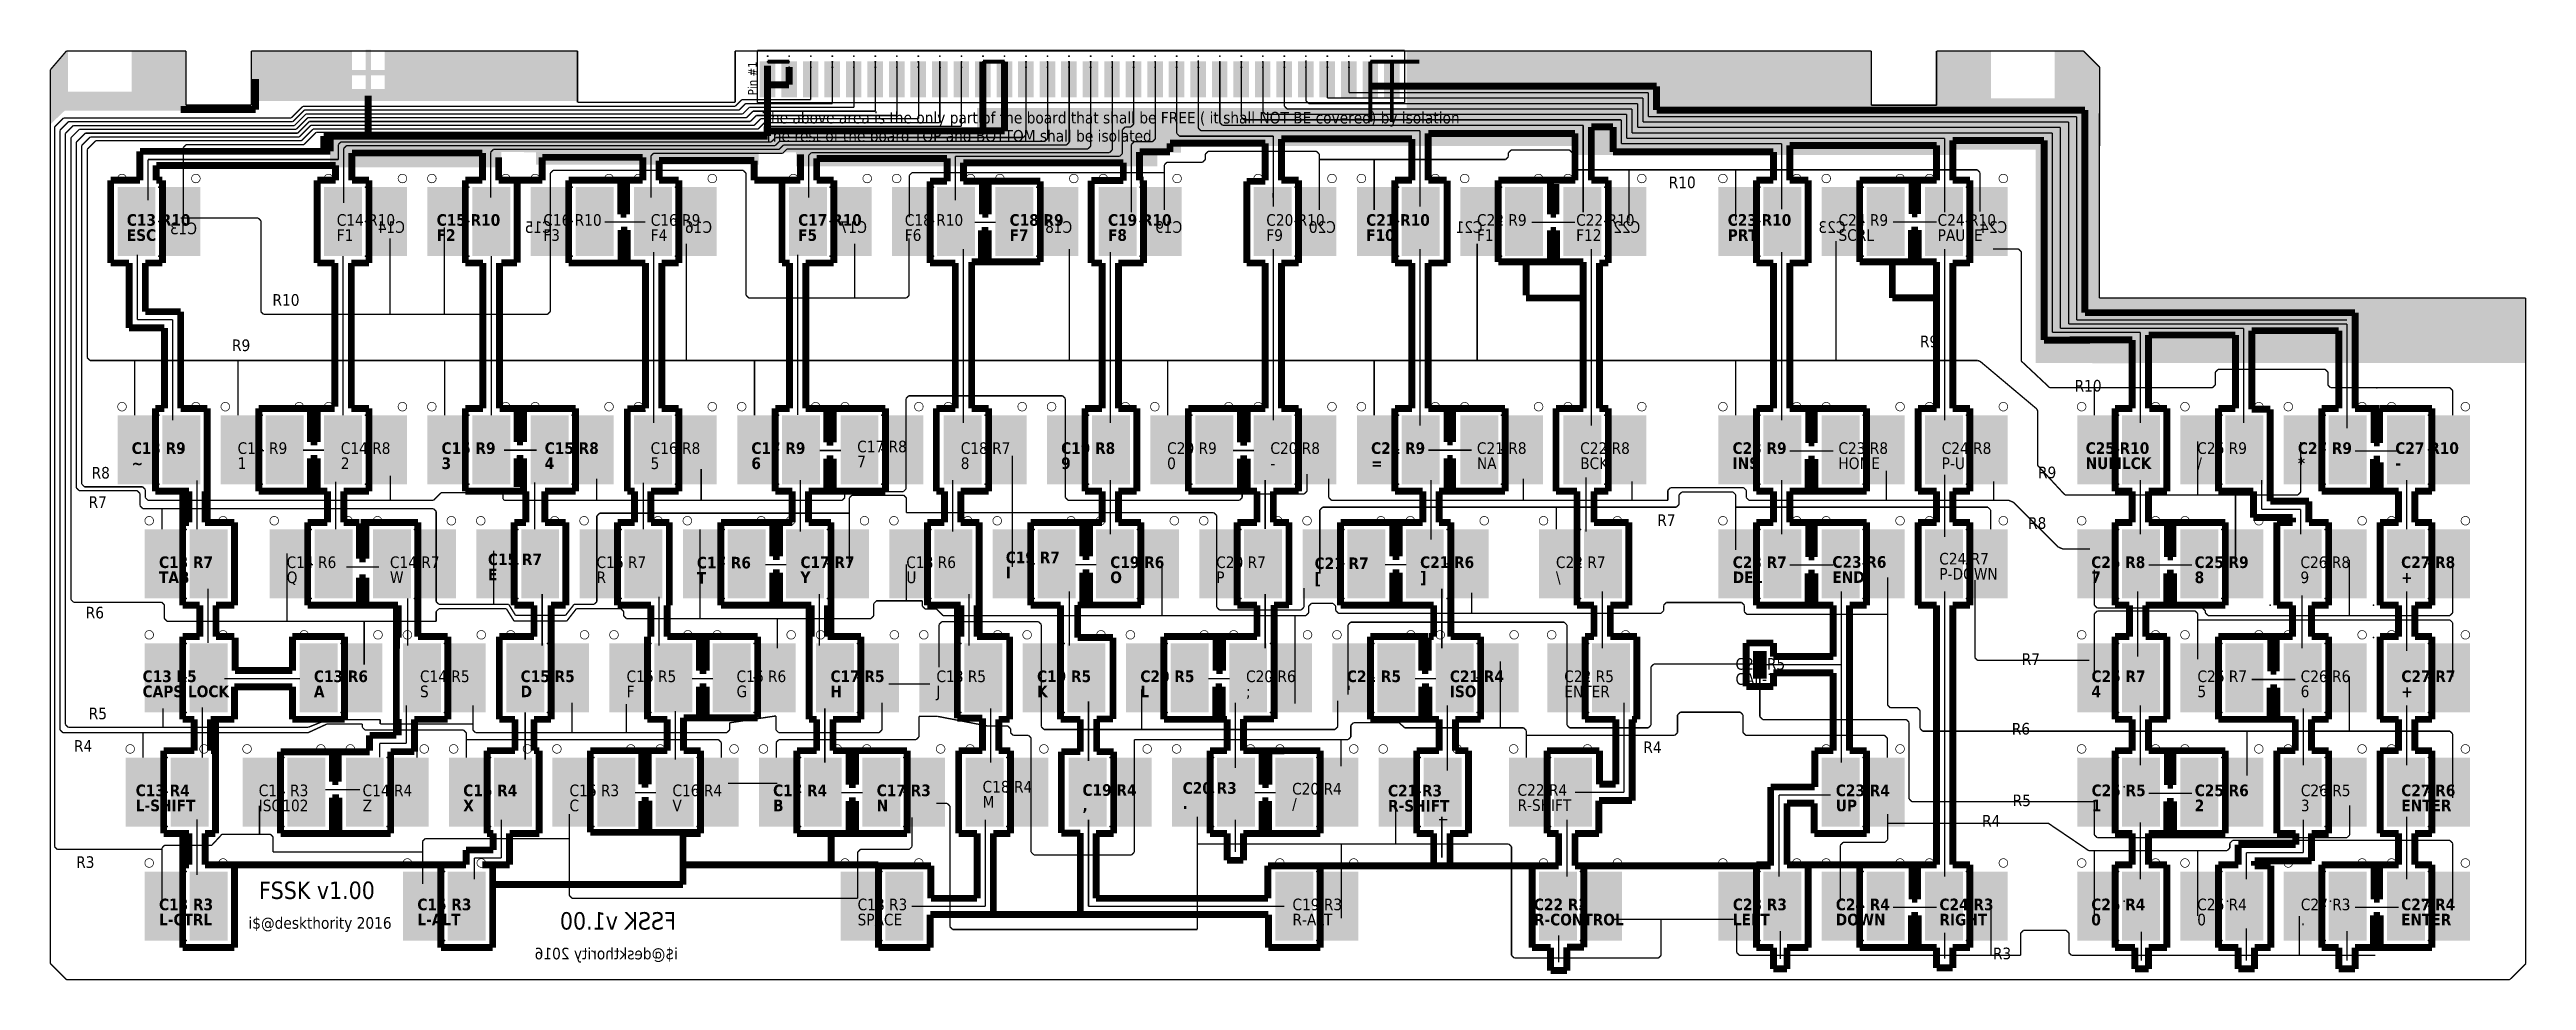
# Model space of a CAD drawing. Header units: millimetres. Extents: x -639 to -183, y -69 to 102.
import ezdxf

# ---------------------------------------------------------------- set-up
doc = ezdxf.new("R2010")
doc.units = ezdxf.units.MM
for name, color, linetype in [('Extended M - PCB border', 7, 'CONTINUOUS'), ('Extended M - PCB bottom', 7, 'CONTINUOUS'), ('Extended M - PCB key references', 7, 'CONTINUOUS'), ('Extended M - PCB top', 7, 'CONTINUOUS'), ('Extended M - PCB top ground', 7, 'CONTINUOUS'), ('FSSK - PCB bottom routes', 7, 'CONTINUOUS'), ('FSSK - PCB key references', 7, 'CONTINUOUS'), ('FSSK - PCB top ground', 7, 'CONTINUOUS'), ('FSSK - PCB top routes', 7, 'CONTINUOUS'), ('FSSK bottom columns References', 7, 'CONTINUOUS'), ('PADs instructions', 7, 'CONTINUOUS'), ('PADs top', 7, 'CONTINUOUS')]:
    doc.layers.add(name, color=color, linetype=linetype)
doc.styles.add('Tahoma', font='txt')
doc.styles.add('Tahoma_Bold', font='txt')

msp = doc.modelspace()

# ---------------------------------------------------------------- texts
at = {"layer": 'Extended M - PCB key references'}
for s, style, p in [('R10', 'Tahoma', (-266.59843, 39.291166)), ('C25 R10', 'Tahoma_Bold', (-264.55691, 27.802849)), ('C26 R9', 'Tahoma', (-244.032841, 27.802849)), ('C27 R9', 'Tahoma_Bold', (-225.518899, 27.802849)), ('C27 R10 ', 'Tahoma_Bold', (-207.602263, 27.802849)), ('R9', 'Tahoma', (-273.33338, 23.324985)), ('NUMLCK', 'Tahoma_Bold', (-264.55691, 25.023952)), ('/', 'Tahoma', (-244.032841, 25.023952)), ('*', 'Tahoma_Bold', (-225.518899, 25.023952)), ('-', 'Tahoma_Bold', (-207.602263, 25.023952)), ('R8', 'Tahoma', (-275.161197, 14.01138)), ('C25 R8', 'Tahoma_Bold', (-263.533448, 6.802849)), ('7', 'Tahoma_Bold', (-263.533448, 4.023952)), ('C25 R9', 'Tahoma_Bold', (-244.5189, 6.802849)), ('8', 'Tahoma_Bold', (-244.5189, 4.023952)), ('C26 R8', 'Tahoma', (-225.047389, 6.802849)), ('9', 'Tahoma', (-225.047389, 4.023952)), ('C27 R8', 'Tahoma_Bold', (-206.533447, 6.802849)), ('+', 'Tahoma_Bold', (-206.533447, 4.023952)), ('R7', 'Tahoma', (-276.324689, -11.026496)), ('C25 R7', 'Tahoma_Bold', (-263.488094, -14.197151)), ('C26 R7', 'Tahoma', (-244.002035, -14.197151)), ('C26 R6', 'Tahoma', (-225.012304, -14.197151)), ('C27 R7', 'Tahoma_Bold', (-206.488093, -14.197151)), ('4', 'Tahoma_Bold', (-263.488094, -16.976048)), ('5', 'Tahoma', (-244.002035, -16.976048)), ('6', 'Tahoma', (-225.012304, -16.976048)), ('+', 'Tahoma_Bold', (-206.488093, -16.976048)), ('R6', 'Tahoma', (-278.148226, -23.847823)), ('R5', 'Tahoma', (-277.993112, -37.032018)), ('C25 R5', 'Tahoma_Bold', (-263.464133, -35.197151)), ('1', 'Tahoma_Bold', (-263.464133, -37.976048)), ('C25 R6', 'Tahoma_Bold', (-244.498363, -35.197151)), ('2', 'Tahoma_Bold', (-244.498363, -37.976048)), ('C26 R5', 'Tahoma', (-224.978074, -35.197151)), ('3', 'Tahoma', (-224.978074, -37.976048)), ('C27 R6', 'Tahoma_Bold', (-206.498362, -35.197151)), ('ENTER', 'Tahoma_Bold', (-206.498362, -37.976048)), ('R4', 'Tahoma', (-283.61285, -40.781651)), ('C25 R4', 'Tahoma_Bold', (-263.523179, -56.197151)), ('C26 R4', 'Tahoma', (-244.03712, -56.197151)), ('C27 R3', 'Tahoma', (-224.978073, -56.197151)), ('C27 R4', 'Tahoma_Bold', (-206.523178, -56.197151)), ('0', 'Tahoma_Bold', (-263.523179, -58.976048)), ('0', 'Tahoma', (-244.03712, -58.976048)), ('.', 'Tahoma', (-224.978073, -58.976048)), ('ENTER', 'Tahoma_Bold', (-206.523178, -58.976048)), ('R3', 'Tahoma', (-281.61965, -65.214747))]:
    msp.add_text(s, height=2.138947, dxfattribs=dict(at, style=style)).set_placement(p)
at = {"layer": 'FSSK - PCB bottom routes', "color": 5, "style": 'Tahoma', "text_generation_flag": 2}
for s, height, p in [('FSSK v1.00', 3.208421, (-523.902272, -59.751546)), ('i$@deskthority 2016', 2.138947, (-523.548942, -65.231397))]:
    msp.add_text(s, height=height, dxfattribs=at).set_placement(p)
at = {"layer": 'FSSK - PCB key references', "style": 'Tahoma'}
msp.add_text('Pin #1', height=1.604211, rotation=90, dxfattribs=at).set_placement((-509.021118, 93.817217))
at = {"layer": 'FSSK - PCB key references'}
for s, height, style, p in [('R10', 2.138947, 'Tahoma', (-341.259128, 76.723321)), ('C13 R10', 2.138947, 'Tahoma_Bold', (-624.911435, 69.802849)), ('ESC', 2.138947, 'Tahoma_Bold', (-624.911435, 67.023952)), ('C14 R10', 2.138947, 'Tahoma', (-586.292736, 69.802849)), ('F1', 2.138947, 'Tahoma', (-586.292736, 67.023952)), ('C15 R10', 2.138947, 'Tahoma_Bold', (-567.911435, 69.802849)), ('F2', 2.138947, 'Tahoma_Bold', (-567.911435, 67.023952)), ('C16 R10', 2.138947, 'Tahoma', (-548.292735, 69.802849)), ('F3', 2.138947, 'Tahoma', (-548.292735, 67.023952)), ('C16 R9', 2.138947, 'Tahoma', (-528.532841, 69.802849)), ('F4', 2.138947, 'Tahoma', (-528.532841, 67.023952)), ('C17 R10', 2.138947, 'Tahoma_Bold', (-501.411435, 69.802849)), ('F5', 2.138947, 'Tahoma_Bold', (-501.411435, 67.023952)), ('C18 R10', 2.138947, 'Tahoma', (-481.792736, 69.802849)), ('F6', 2.138947, 'Tahoma', (-481.792736, 67.023952)), ('C18 R9', 2.138947, 'Tahoma_Bold', (-462.5189, 69.802849)), ('F7', 2.138947, 'Tahoma_Bold', (-462.5189, 67.023952)), ('C19 R10', 2.138947, 'Tahoma_Bold', (-444.411435, 69.802849)), ('F8', 2.138947, 'Tahoma_Bold', (-444.411435, 67.023952)), ('C20 R10', 2.138947, 'Tahoma', (-415.292736, 69.802849)), ('F9', 2.138947, 'Tahoma', (-415.292736, 67.023952)), ('C21 R10', 2.138947, 'Tahoma_Bold', (-396.911435, 69.802849)), ('F10', 2.138947, 'Tahoma_Bold', (-396.911435, 67.023952)), ('C22 R9', 2.138947, 'Tahoma', (-376.53284, 69.802849)), ('F11', 2.138947, 'Tahoma', (-376.53284, 67.023952)), ('C22 R10', 2.138947, 'Tahoma', (-358.292736, 69.802849)), ('F12', 2.138947, 'Tahoma', (-358.292736, 67.023952)), ('C23 R10', 2.138947, 'Tahoma_Bold', (-330.411435, 69.802849)), ('PRT', 2.138947, 'Tahoma_Bold', (-330.411435, 67.023952)), ('C24 R9', 2.138947, 'Tahoma', (-310.03284, 69.802849)), ('SCRL', 2.138947, 'Tahoma', (-310.03284, 67.023952)), ('C24 R10', 2.138947, 'Tahoma', (-291.792736, 69.802849)), ('PAUSE', 2.138947, 'Tahoma', (-291.792736, 67.023952)), ('R10', 2.138947, 'Tahoma', (-598.113993, 55.085411)), ('R9', 2.138947, 'Tahoma', (-605.560865, 46.738229)), ('R9', 2.138947, 'Tahoma', (-295.046623, 47.451988)), ('C13 R9', 2.138947, 'Tahoma_Bold', (-624.0189, 27.802849)), ('C14 R9', 2.138947, 'Tahoma', (-604.532841, 27.802849)), ('C14 R8', 2.138947, 'Tahoma', (-585.547389, 27.802849)), ('C15 R9', 2.138947, 'Tahoma_Bold', (-567.0189, 27.802849)), ('C15 R8', 2.138947, 'Tahoma_Bold', (-548.033448, 27.802849)), ('C16 R8', 2.138947, 'Tahoma', (-528.547389, 27.802849)), ('C17 R9', 2.138947, 'Tahoma_Bold', (-510.0189, 27.802849)), ('C17 R8', 2.138947, 'Tahoma', (-490.547388, 28.103213)), ('7', 2.138947, 'Tahoma', (-490.547388, 25.324316)), ('C18 R7', 2.138947, 'Tahoma', (-471.502035, 27.802849)), ('C19 R8', 2.138947, 'Tahoma_Bold', (-453.033448, 27.802849)), ('C20 R9', 2.138947, 'Tahoma', (-433.532841, 27.802849)), ('C20 R8', 2.138947, 'Tahoma', (-414.547389, 27.802849)), ('C21 R9', 2.138947, 'Tahoma_Bold', (-396.0189, 27.802849)), ('C21 R8', 2.138947, 'Tahoma', (-376.547388, 27.802849)), ('C22 R8', 2.138947, 'Tahoma', (-357.547389, 27.802849)), ('C23 R9', 2.138947, 'Tahoma_Bold', (-329.5189, 27.802849)), ('C23 R8', 2.138947, 'Tahoma', (-310.047388, 27.802849)), ('C24 R8', 2.138947, 'Tahoma', (-291.047389, 27.802849)), ('R8', 2.138947, 'Tahoma', (-631.389018, 23.268716)), ('~', 2.138947, 'Tahoma_Bold', (-624.0189, 25.023952)), ('1', 2.138947, 'Tahoma', (-604.532841, 25.023952)), ('2', 2.138947, 'Tahoma', (-585.547389, 25.023952)), ('3', 2.138947, 'Tahoma_Bold', (-567.0189, 25.023952)), ('4', 2.138947, 'Tahoma_Bold', (-548.033448, 25.023952)), ('5', 2.138947, 'Tahoma', (-528.547389, 25.023952)), ('6', 2.138947, 'Tahoma_Bold', (-510.0189, 25.023952)), ('8', 2.138947, 'Tahoma', (-471.502035, 25.023952)), ('9', 2.138947, 'Tahoma_Bold', (-453.033448, 25.023952)), ('0', 2.138947, 'Tahoma', (-433.532841, 25.023952)), ('-', 2.138947, 'Tahoma', (-414.547389, 25.023952)), ('=', 2.138947, 'Tahoma_Bold', (-396.0189, 25.023952)), ('NA', 2.138947, 'Tahoma', (-376.547388, 25.023952)), ('BCK', 2.138947, 'Tahoma', (-357.547389, 25.023952)), ('INS', 2.138947, 'Tahoma_Bold', (-329.5189, 25.023952)), ('HOME', 2.138947, 'Tahoma', (-310.047388, 25.023952)), ('P-UP', 2.138947, 'Tahoma', (-291.047389, 25.023952)), ('R7', 2.138947, 'Tahoma', (-631.942012, 17.880405)), ('R7', 2.138947, 'Tahoma', (-343.369657, 14.551979)), ('C15 R7', 2.138947, 'Tahoma_Bold', (-558.47416, 7.329471)), ('C19 R7', 2.138947, 'Tahoma_Bold', (-463.217095, 7.692338)), ('C24 R7', 2.138947, 'Tahoma', (-291.492456, 7.450426)), ('TAB', 2.138947, 'Tahoma_Bold', (-618.988094, 4.023952)), ('C13 R7', 2.138947, 'Tahoma_Bold', (-618.988094, 6.802849)), ('C14 R6', 2.138947, 'Tahoma', (-595.512304, 6.802849)), ('Q', 2.138947, 'Tahoma', (-595.512304, 4.023952)), ('W', 2.138947, 'Tahoma', (-576.502035, 4.023952)), ('C14 R7', 2.138947, 'Tahoma', (-576.502035, 6.802849)), ('E', 2.138947, 'Tahoma_Bold', (-558.47416, 4.550574)), ('C16 R7', 2.138947, 'Tahoma', (-538.502035, 6.802849)), ('R', 2.138947, 'Tahoma', (-538.502035, 4.023952)), ('T', 2.138947, 'Tahoma_Bold', (-520.043126, 3.945794)), ('C17 R6', 2.138947, 'Tahoma_Bold', (-520.043126, 6.724691)), ('Y', 2.138947, 'Tahoma_Bold', (-500.988094, 4.023952)), ('C17 R7', 2.138947, 'Tahoma_Bold', (-500.988094, 6.802849)), ('C18 R6', 2.138947, 'Tahoma', (-481.512304, 6.802849)), ('U', 2.138947, 'Tahoma', (-481.512304, 4.023952)), ('I', 2.138947, 'Tahoma_Bold', (-463.217095, 4.913441)), ('C19 R6', 2.138947, 'Tahoma_Bold', (-443.998363, 6.802849)), ('O', 2.138947, 'Tahoma_Bold', (-443.998363, 4.023952)), ('C20 R7', 2.138947, 'Tahoma', (-424.502035, 6.802849)), ('P', 2.138947, 'Tahoma', (-424.502035, 4.023952)), ('C21 R7', 2.138947, 'Tahoma_Bold', (-406.401333, 6.603735)), ('[', 2.138947, 'Tahoma_Bold', (-406.401333, 3.824838)), ('C21 R6', 2.138947, 'Tahoma_Bold', (-386.998363, 6.802849)), (']', 2.138947, 'Tahoma_Bold', (-386.998363, 4.023952)), ('\\', 2.138947, 'Tahoma', (-362.002035, 4.023952)), ('C22 R7', 2.138947, 'Tahoma', (-362.002035, 6.802849)), ('C23 R7', 2.138947, 'Tahoma_Bold', (-329.488094, 6.802849)), ('DEL', 2.138947, 'Tahoma_Bold', (-329.488094, 4.023952)), ('C23 R6', 2.138947, 'Tahoma_Bold', (-311.154537, 6.845647)), ('END', 2.138947, 'Tahoma_Bold', (-311.154537, 4.06675)), ('P-DOWN', 2.138947, 'Tahoma', (-291.492456, 4.671529)), ('R6', 2.138947, 'Tahoma', (-632.46515, -2.475438)), ('C13 R5', 2.138947, 'Tahoma_Bold', (-622.013982, -14.197151)), ('C13 R6', 2.138947, 'Tahoma_Bold', (-590.498363, -14.197151)), ('C14 R5', 2.138947, 'Tahoma', (-570.978074, -14.197151)), ('C15 R5', 2.138947, 'Tahoma_Bold', (-552.464133, -14.197151)), ('C16 R5', 2.138947, 'Tahoma', (-532.978074, -14.197151)), ('C16 R6', 2.138947, 'Tahoma', (-512.742304, -14.197151)), ('C17 R5', 2.138947, 'Tahoma_Bold', (-495.464133, -14.197151)), ('C18 R5', 2.138947, 'Tahoma', (-475.978074, -14.197151)), ('C19 R5', 2.138947, 'Tahoma_Bold', (-457.464134, -14.197151)), ('C20 R5', 2.138947, 'Tahoma_Bold', (-438.464132, -14.197151)), ('C20 R6', 2.138947, 'Tahoma', (-419.012303, -14.197151)), ('C21 R5', 2.138947, 'Tahoma_Bold', (-400.464133, -14.197151)), ('C21 R4', 2.138947, 'Tahoma_Bold', (-381.523179, -14.197151)), ('C22 R5', 2.138947, 'Tahoma', (-360.478074, -14.197151)), ('C23 R5', 2.138947, 'Tahoma', (-328.978074, -11.915389)), ('CAL-1', 2.138947, 'Tahoma', (-328.978074, -14.694287)), ('CAPS LOCK', 2.138947, 'Tahoma_Bold', (-622.013982, -16.976048)), ('A', 2.138947, 'Tahoma_Bold', (-590.498363, -16.976048)), ('S', 2.138947, 'Tahoma', (-570.978074, -16.976048)), ('D', 2.138947, 'Tahoma_Bold', (-552.464133, -16.976048)), ('F', 2.138947, 'Tahoma', (-532.978074, -16.976048)), ('G', 2.138947, 'Tahoma', (-512.742304, -16.976048)), ('H', 2.138947, 'Tahoma_Bold', (-495.464133, -16.976048)), ('J', 2.138947, 'Tahoma', (-475.978074, -16.976048)), ('K', 2.138947, 'Tahoma_Bold', (-457.464134, -16.976048)), ('L', 2.138947, 'Tahoma_Bold', (-438.464132, -16.976048)), (';', 2.138947, 'Tahoma', (-419.012303, -16.976048)), ("'", 2.138947, 'Tahoma_Bold', (-400.464133, -16.976048)), ('ISO', 2.138947, 'Tahoma_Bold', (-381.523179, -16.976048)), ('ENTER', 2.138947, 'Tahoma', (-360.478074, -16.976048)), ('R5', 2.138947, 'Tahoma', (-631.918051, -21.035177)), ('R4', 2.138947, 'Tahoma', (-634.626925, -27.022189)), ('R4', 2.138947, 'Tahoma', (-345.920851, -27.263922)), ('C13 R4', 2.138947, 'Tahoma_Bold', (-623.275372, -35.197151)), ('L-SHIFT', 2.138947, 'Tahoma_Bold', (-623.275372, -37.976048)), ('C14 R3', 2.138947, 'Tahoma', (-600.648365, -35.197151)), ('ISO102', 2.138947, 'Tahoma', (-600.648365, -37.976048)), ('Z', 2.138947, 'Tahoma', (-581.537119, -37.976048)), ('C14 R4', 2.138947, 'Tahoma', (-581.537119, -35.197151)), ('X', 2.138947, 'Tahoma_Bold', (-563.023179, -37.976048)), ('C15 R4', 2.138947, 'Tahoma_Bold', (-563.023179, -35.197151)), ('C16 R3', 2.138947, 'Tahoma', (-543.478074, -35.197151)), ('C', 2.138947, 'Tahoma', (-543.478074, -37.976048)), ('V', 2.138947, 'Tahoma', (-524.53712, -37.976048)), ('C16 R4', 2.138947, 'Tahoma', (-524.53712, -35.197151)), ('C17 R4', 2.138947, 'Tahoma_Bold', (-506.023179, -35.197151)), ('B', 2.138947, 'Tahoma_Bold', (-506.023179, -37.976048)), ('C17 R3', 2.138947, 'Tahoma_Bold', (-486.964133, -35.197151)), ('N', 2.138947, 'Tahoma_Bold', (-486.964133, -37.976048)), ('C18 R4', 2.138947, 'Tahoma', (-467.48062, -34.521277)), ('M', 2.138947, 'Tahoma', (-467.48062, -37.300174)), ('C19 R4', 2.138947, 'Tahoma_Bold', (-449.108682, -35.126057)), ('C20 R3', 2.138947, 'Tahoma_Bold', (-430.675176, -34.763189)), ('/', 2.138947, 'Tahoma', (-410.53712, -37.675684)), ('C20 R4', 2.138947, 'Tahoma', (-410.53712, -34.896787)), ('C21 R3', 2.138947, 'Tahoma_Bold', (-392.905807, -35.247013)), ('R-SHIFT', 2.138947, 'Tahoma_Bold', (-392.905807, -38.02591)), ('C22 R4', 2.138947, 'Tahoma', (-369.076635, -35.126057)), ('R-SHIFT', 2.138947, 'Tahoma', (-369.076635, -37.904954)), ('C23 R4', 2.138947, 'Tahoma_Bold', (-310.523179, -35.197151)), ('UP', 2.138947, 'Tahoma_Bold', (-310.523179, -37.976048)), (',', 2.138947, 'Tahoma_Bold', (-449.108682, -37.904954)), ('.', 2.138947, 'Tahoma_Bold', (-430.675176, -37.542086)), ('R3', 2.138947, 'Tahoma', (-634.225966, -48.404376)), ('C13 R3', 2.138947, 'Tahoma_Bold', (-618.982959, -56.197151)), ('FSSK v1.00', 3.208421, 'Tahoma', (-600.616205, -54.119157)), ('C15 R3', 2.138947, 'Tahoma_Bold', (-571.464132, -56.197151)), ('C18 R3', 2.138947, 'Tahoma', (-490.478074, -56.197151)), ('C19 R3', 2.138947, 'Tahoma', (-410.478074, -56.197151)), ('C22 R3', 2.138947, 'Tahoma_Bold', (-366.063365, -56.197151)), ('C23 R3', 2.138947, 'Tahoma_Bold', (-329.464133, -56.197151)), ('C24 R4', 2.138947, 'Tahoma_Bold', (-310.523178, -56.197151)), ('C24 R3', 2.138947, 'Tahoma_Bold', (-291.464133, -56.197151)), ('L-CTRL', 2.138947, 'Tahoma_Bold', (-618.982959, -58.976048)), ('i$@deskthority 2016', 2.138947, 'Tahoma', (-602.541036, -59.599008)), ('L-ALT', 2.138947, 'Tahoma_Bold', (-571.464132, -58.976048)), ('SPACE', 2.138947, 'Tahoma', (-490.478074, -58.976048)), ('R-ALT', 2.138947, 'Tahoma', (-410.478074, -58.976048)), ('R-CONTROL', 2.138947, 'Tahoma_Bold', (-366.063365, -58.976048)), ('LEFT', 2.138947, 'Tahoma_Bold', (-329.464133, -58.976048)), ('DOWN', 2.138947, 'Tahoma_Bold', (-310.523178, -58.976048)), ('RIGHT', 2.138947, 'Tahoma_Bold', (-291.464133, -58.976048))]:
    msp.add_text(s, height=height, dxfattribs=dict(at, style=style)).set_placement(p)
at = {"layer": 'FSSK - PCB top routes', "color": 12, "style": 'Tahoma'}
msp.add_text('Pin #1', height=1.604211, rotation=90, dxfattribs=at).set_placement((-509.021118, 93.817217))
at = {"layer": 'FSSK bottom columns References', "color": 5, "style": 'Tahoma', "text_generation_flag": 2}
for s, p in [('C13', (-612, 68.25)), ('C14', (-573.75, 68.5)), ('C15', (-546.75, 68.5)), ('C16', (-517.25, 68.5)), ('C17', (-488.75, 68.5)), ('C18', (-451, 68.5)), ('C19', (-430.75, 68.5)), ('C20', (-402.5, 68.5)), ('C21', (-375.5, 68.5)), ('C22', (-346.5, 68.5)), ('C23', (-308.75, 68.5)), ('C24', (-279, 68.5))]:
    msp.add_text(s, height=2.138947, rotation=360, dxfattribs=at).set_placement(p)
at = {"layer": 'PADs instructions', "color": 1, "style": 'Tahoma'}
for s, p in [('The above area is the only part of the board that shall be FREE ( it shall NOT BE covered) by isolation', (-507.950782, 88.634875)), ('The rest of the board TOP and BOTTOM shall be isolated', (-507.608925, 85.290222))]:
    msp.add_text(s, height=2.138947, dxfattribs=at).set_placement(p)

# ---------------------------------------------------------------- blocks, each defined once
blk = doc.blocks.new('Group3')
at = {"layer": 'FSSK - PCB bottom routes', "color": 1}
blk.add_point((-161.8725, -26.71769), dxfattribs=at)

# ---------------------------------------------------------------- linework, layer by layer
at = {"layer": 'Extended M - PCB border', "const_width": 0.254}
for points in [[(-639, 98.5), (-636, 102)], [(-636, 102), (-614, 102)], [(-614, 92), (-614, 102)], [(-602, 102), (-542, 102)], [(-602, 92), (-602, 102)], [(-542, 92.5), (-542, 102)], [(-513, 102), (-304, 102)], [(-513, 92.5), (-513, 102)], [(-304, 92), (-304, 102)], [(-292, 102), (-265, 102)], [(-292, 92), (-292, 102)], [(-265, 102), (-262, 99)], [(-639, -66), (-639, 98.5)], [(-262.061582, 56.515111), (-262, 99)], [(-614, 92), (-602, 92)], [(-542, 92.5), (-513, 92.5)], [(-304, 92), (-292, 92)], [(-262.061582, 56.515111), (-183.6, 56.501186)], [(-183.6, -66.016395), (-183.6, 56.501186)], [(-639, -66), (-636, -69)], [(-186.583605, -69), (-183.6, -66.016395)], [(-636, -69), (-272.746848, -69)], [(-272.746848, -69), (-186.583605, -69)]]:
    msp.add_lwpolyline(points, dxfattribs=at)
at = {"layer": 'Extended M - PCB bottom', "color": 5}
for points, const_width in [([(-264.7, 53.805391), (-264.7, 91.1)], 1.27), ([(-270.7, 50.187263), (-270.7, 86.9)], 0.254), ([(-269.2, 50.947263), (-269.2, 87.9)], 0.254), ([(-267.7, 51.707263), (-267.7, 88.9)], 0.254), ([(-266.2, 52.467263), (-266.2, 89.9)], 0.254), ([(-272.2, 48.75), (-272.2, 85.5)], 1.27), ([(-270.7, 50.187263), (-263.939432, 50.187263)], 0.254), ([(-269.2, 50.947263), (-263.939432, 50.947263)], 0.254), ([(-267.7, 51.707263), (-263.939432, 51.707263)], 0.254), ([(-267.5, 51.707263), (-216.5, 51.707263)], 0.254), ([(-267.5, 50.947263), (-235.5, 50.947263)], 0.254), ([(-267.5, 50.187263), (-254.5, 50.187263)], 0.254), ([(-266.2, 52.467263), (-263.939432, 52.467263)], 0.254), ([(-266.2, 52.467263), (-216.5, 52.467263)], 0.254), ([(-264.7, 53.805391), (-263.75, 53.805391)], 1.27), ([(-264.7, 53.805391), (-215, 53.805391)], 1.27), ([(-254.5, 33.5), (-254.5, 50.187263)], 0.254), ([(-253, 36.184621), (-253, 49.7)], 1.27), ([(-253, 49.7), (-237, 49.7)], 1.27), ([(-237, 36.184621), (-237, 49.7)], 1.27), ([(-235.5, 33.5), (-235.5, 50.947263)], 0.254), ([(-234, 36.02731), (-234, 50.5)], 1.27), ([(-234, 50.5), (-218, 50.5)], 1.27), ([(-218, 36.184621), (-218, 50.5)], 1.27), ([(-216.5, 32.5), (-216.5, 51.707263)], 0.254), ([(-215, 36.184621), (-215, 53.805391)], 1.27), ([(-272.2, 48.75), (-263.75, 48.75)], 1.27), ([(-267.5, 48.8), (-256, 48.8)], 1.27), ([(-256, 36.184621), (-256, 48.8)], 1.27), ([(-259.135, 20.944621), (-259.135, 36.184621)], 1.27), ([(-259.135, 36.184621), (-256, 36.184621)], 1.27), ([(-252.8485, 36.184621), (-249.61, 36.184621)], 1.27), ([(-249.61, 20.944621), (-249.61, 36.184621)], 1.27), ([(-240.135, 20.944621), (-240.135, 36.184621)], 1.27), ([(-240.135, 36.184621), (-237, 36.184621)], 1.27), ([(-234, 36.02731), (-230.61, 36.02731)], 1.27), ([(-230.61, 19.1), (-230.61, 36.02731)], 1.27), ([(-221.135, 36.184621), (-218, 36.184621)], 1.27), ([(-221.135, 20.944621), (-221.135, 36.184621)], 1.27), ([(-215, 36.184621), (-210.5, 36.184621)], 1.27), ([(-211.5, 29.84269), (-211.5, 36.02731)], 1.27), ([(-210.5, 29.84269), (-210.5, 36.184621)], 1.27), ([(-210.39, 36.184621), (-200.865, 36.184621)], 1.27), ([(-204.1035, 36.184621), (-200.865, 36.184621)], 1.27), ([(-200.865, 20.944621), (-200.865, 36.184621)], 1.27), ([(-215, 28.34269), (-207, 28.34269)], 0.254), ([(-211.61, 26.84269), (-210.39, 26.84269)], 1.27), ([(-211.61, 20.944621), (-211.61, 26.84269)], 1.27), ([(-211.5, 29.84269), (-210.5, 29.84269)], 1.27), ([(-254.5, 13), (-254.5, 23)], 0.254), ([(-232.2, 17.6), (-232.2, 23)], 0.254), ([(-210.39, 20.944621), (-210.39, 26.245039)], 1.27), ([(-205.5, 13.914621), (-205.5, 23)], 0.254), ([(-259.135, 20.944621), (-256, 20.944621)], 1.27), ([(-256, 15.184621), (-256, 20.944621)], 1.27), ([(-253, 20.944621), (-249.61, 20.944621)], 1.27), ([(-253, 15.184621), (-253, 20.944621)], 1.27), ([(-240.135, 20.944621), (-233.7, 20.944621)], 1.27), ([(-233.7, 16.1), (-233.7, 20.944621)], 1.27), ([(-230.61, 19.1), (-223.5, 19.1)], 1.27), ([(-223.5, 15.184621), (-223.5, 19.1)], 1.27), ([(-221.135, 20.944621), (-210.39, 20.944621)], 1.27), ([(-211.61, 20.944621), (-207, 20.944621)], 1.27), ([(-207, 15.184621), (-207, 20.944621)], 1.27), ([(-204, 20.944621), (-200.865, 20.944621)], 1.27), ([(-204, 15.184621), (-204, 20.944621)], 1.27), ([(-259.135, -0.055379), (-259.135, 15.184621)], 1.27), ([(-259.135, 15.184621), (-256, 15.184621)], 1.27), ([(-253, 15.184621), (-238.865, 15.184621)], 1.27), ([(-249.5, 8.84269), (-249.5, 15.02731)], 1.27), ([(-248.5, 8.84269), (-248.5, 15.02731)], 1.27), ([(-238.865, -0.055379), (-238.865, 15.184621)], 1.27), ([(-233.7, 16.1), (-226.5, 16.1)], 1.27), ([(-232.2, 17.6), (-225, 17.6)], 0.254), ([(-229.39, -0.055379), (-229.39, 15.184621)], 1.27), ([(-229.39, 15.184621), (-226.5, 15.184621)], 1.27), ([(-226.5, 15.184621), (-226.5, 16.1)], 1.27), ([(-225, 13), (-225, 17.6)], 0.254), ([(-223.5, 15.184621), (-219.865, 15.184621)], 1.27), ([(-219.865, -0.055379), (-219.865, 15.184621)], 1.27), ([(-210.39, -0.055379), (-210.39, 15.184621)], 1.27), ([(-210.39, 15.184621), (-207, 15.184621)], 1.27), ([(-204, 15.184621), (-200.865, 15.184621)], 1.27), ([(-200.865, -0.055379), (-200.865, 15.184621)], 1.27), ([(-249.5, 8.84269), (-248.5, 8.84269)], 1.27), ([(-253, 7.34269), (-245, 7.34269)], 0.254), ([(-249.61, -0.02731), (-249.61, 5.84269)], 1.27), ([(-249.61, 5.84269), (-248.39, 5.84269)], 1.27), ([(-248.39, -0.02731), (-248.39, 5.84269)], 1.27), ([(-259.135, -0.055379), (-256.5, -0.055379)], 1.27), ([(-256.5, -5.815379), (-256.5, -0.055379)], 1.27), ([(-255, -9.5), (-255, 2.5)], 0.254), ([(-253.5, -0.055379), (-238.865, -0.055379)], 1.27), ([(-253.5, -5.815379), (-253.5, -0.055379)], 1.27), ([(-229.39, -0.055379), (-226.5, -0.055379)], 1.27), ([(-226.5, -5.815379), (-226.5, -0.055379)], 1.27), ([(-224.75, -8), (-224.75, 1.75)], 0.254), ([(-223, -0.055379), (-219.865, -0.055379)], 1.27), ([(-223, -5.815379), (-223, -0.055379)], 1.27), ([(-210.39, -0.055379), (-207, -0.055379)], 1.27), ([(-207, -5.815379), (-207, -0.055379)], 1.27), ([(-205.5, -8.5), (-205.5, 2.5)], 0.254), ([(-204, -0.055379), (-200.865, -0.055379)], 1.27), ([(-204, -5.815379), (-204, -0.055379)], 1.27), ([(-259.135, -21.055379), (-259.135, -5.815379)], 1.27), ([(-259.135, -5.815379), (-256.5, -5.815379)], 1.27), ([(-253.5, -5.815379), (-249.61, -5.815379)], 1.27), ([(-249.61, -21.055379), (-249.61, -5.815379)], 1.27), ([(-240.135, -21.055379), (-240.135, -5.815379)], 1.27), ([(-240.135, -5.815379), (-226.5, -5.815379)], 1.27), ([(-230.5, -12.221931), (-230.5, -5.815379)], 1.27), ([(-229.5, -12.221931), (-229.5, -5.815379)], 1.27), ([(-223, -5.815379), (-219.865, -5.815379)], 1.27), ([(-219.865, -21.055379), (-219.865, -5.815379)], 1.27), ([(-210.39, -21.055379), (-210.39, -5.815379)], 1.27), ([(-210.39, -5.815379), (-207, -5.815379)], 1.27), ([(-204, -5.815379), (-200.865, -5.815379)], 1.27), ([(-200.865, -21.055379), (-200.865, -5.815379)], 1.27), ([(-234, -13.721931), (-226, -13.721931)], 0.254), ([(-230.5, -12.221931), (-229.5, -12.221931)], 1.27), ([(-230.61, -15.221931), (-229.39, -15.221931)], 1.27), ([(-230.61, -21.055379), (-230.61, -15.221931)], 1.27), ([(-229.39, -21.055379), (-229.39, -15.221931)], 1.27), ([(-259.135, -21.055379), (-256, -21.055379)], 1.27), ([(-256, -26.815379), (-256, -21.055379)], 1.27), ([(-254.5, -29.5), (-254.5, -18.5)], 0.254), ([(-253, -21.055379), (-249.61, -21.055379)], 1.27), ([(-253, -26.815379), (-253, -21.055379)], 1.27), ([(-240.135, -21.055379), (-226, -21.055379)], 1.27), ([(-226, -26.815379), (-226, -21.055379)], 1.27), ([(-224.5, -29.5), (-224.5, -19)], 0.254), ([(-223, -21.055379), (-219.865, -21.055379)], 1.27), ([(-223, -26.815379), (-223, -21.055379)], 1.27), ([(-210.39, -21.055379), (-207, -21.055379)], 1.27), ([(-207, -26.815379), (-207, -21.055379)], 1.27), ([(-205.5, -29.5), (-205.5, -18.5)], 0.254), ([(-204, -21.055379), (-200.865, -21.055379)], 1.27), ([(-204, -26.815379), (-204, -21.055379)], 1.27), ([(-259.135, -42.055379), (-259.135, -26.815379)], 1.27), ([(-259.135, -26.815379), (-256, -26.815379)], 1.27), ([(-253, -26.815379), (-238.865, -26.815379)], 1.27), ([(-249.5, -33.15731), (-249.5, -26.97269)], 1.27), ([(-248.5, -33.15731), (-248.5, -26.97269)], 1.27), ([(-238.865, -42.055379), (-238.865, -26.815379)], 1.27), ([(-229.39, -26.815379), (-226, -26.815379)], 1.27), ([(-229.39, -42.055379), (-229.39, -26.815379)], 1.27), ([(-223, -26.815379), (-219.865, -26.815379)], 1.27), ([(-219.865, -42.055379), (-219.865, -26.815379)], 1.27), ([(-210.39, -42.055379), (-210.39, -26.815379)], 1.27), ([(-210.39, -26.815379), (-207, -26.815379)], 1.27), ([(-204, -26.815379), (-200.865, -26.815379)], 1.27), ([(-200.865, -42.055379), (-200.865, -26.815379)], 1.27), ([(-253, -34.65731), (-245, -34.65731)], 0.254), ([(-249.61, -42.02731), (-249.61, -36.15731)], 1.27), ([(-249.61, -36.15731), (-248.39, -36.15731)], 1.27), ([(-249.5, -33.15731), (-248.5, -33.15731)], 1.27), ([(-248.39, -42.02731), (-248.39, -36.15731)], 1.27), ([(-254.5, -50.5), (-254.5, -40)], 0.254), ([(-224.5, -45.6), (-224.5, -39.5)], 0.254), ([(-205.5, -50.5), (-205.5, -39)], 0.254), ([(-259.135, -42.055379), (-256, -42.055379)], 1.27), ([(-256, -47.815379), (-256, -42.055379)], 1.27), ([(-253, -47.815379), (-253, -42.055379)], 1.27), ([(-253, -42.055379), (-238.865, -42.055379)], 1.27), ([(-236.5, -47.815379), (-236.5, -44.1)], 1.27), ([(-236.5, -44.1), (-225.9, -44.1)], 1.27), ([(-235, -50.5), (-235, -45.6)], 0.254), ([(-235, -45.6), (-224.5, -45.6)], 0.254), ([(-229.39, -42.055379), (-225.9, -42.055379)], 1.27), ([(-225.9, -44.1), (-225.9, -42.055379)], 1.27), ([(-223, -42.055379), (-219.865, -42.055379)], 1.27), ([(-223, -47.1), (-223, -42.055379)], 1.27), ([(-210.39, -42.055379), (-207, -42.055379)], 1.27), ([(-207, -47.815379), (-207, -42.055379)], 1.27), ([(-204, -42.055379), (-200.865, -42.055379)], 1.27), ([(-204, -47.815379), (-204, -42.055379)], 1.27), ([(-259.135, -63.055379), (-259.135, -47.815379)], 1.27), ([(-259.135, -47.815379), (-256, -47.815379)], 1.27), ([(-253, -47.815379), (-249.61, -47.815379)], 1.27), ([(-249.61, -63.055379), (-249.61, -47.815379)], 1.27), ([(-240.135, -47.815379), (-236.8965, -47.815379)], 1.27), ([(-240.135, -63.055379), (-240.135, -47.815379)], 1.27), ([(-240.135, -47.815379), (-236.5, -47.815379)], 1.27), ([(-233.5, -48), (-233.5, -47.1)], 1.27), ([(-233.5, -47.1), (-223, -47.1)], 1.27), ([(-233.5, -48), (-230.5, -48)], 1.27), ([(-230.5, -63.055379), (-230.5, -48)], 1.27), ([(-221.135, -47.815379), (-218, -47.815379)], 1.27), ([(-221.135, -63.055379), (-221.135, -47.815379)], 1.27), ([(-221.135, -47.815379), (-207, -47.815379)], 1.27), ([(-211.5, -54.15731), (-211.5, -47.815379)], 1.27), ([(-210.5, -54.15731), (-210.5, -47.815379)], 1.27), ([(-204, -47.815379), (-200.865, -47.815379)], 1.27), ([(-200.865, -63.055379), (-200.865, -47.815379)], 1.27), ([(-211.5, -54.15731), (-210.5, -54.15731)], 1.27), ([(-215, -55.65731), (-207, -55.65731)], 0.254), ([(-211.61, -63.055379), (-211.61, -57.15731)], 1.27), ([(-211.61, -57.15731), (-210.39, -57.15731)], 1.27), ([(-210.39, -63.02731), (-210.39, -57.15731)], 1.27), ([(-259.135, -63.055379), (-255.5, -63.055379)], 1.27), ([(-255.5, -67), (-255.5, -63.055379)], 1.27), ([(-254.325825, -65.5), (-254.325825, -60.128673)], 0.254), ([(-253, -67), (-253, -63.055379)], 1.27), ([(-253, -63.055379), (-249.61, -63.055379)], 1.27), ([(-240.135, -63.055379), (-236.8965, -63.055379)], 1.27), ([(-240.135, -63.055379), (-236.5, -63.055379)], 1.27), ([(-236.5, -67), (-236.5, -63.055379)], 1.27), ([(-235, -65.5), (-235, -59.5)], 0.254), ([(-233.5, -67), (-233.5, -63.055379)], 1.27), ([(-233.5, -63.055379), (-230.5, -63.055379)], 1.27), ([(-221.135, -63.055379), (-218, -63.055379)], 1.27), ([(-218, -67), (-218, -63.055379)], 1.27), ([(-216.5, -65.5), (-216.5, -60)], 0.254), ([(-215, -67), (-215, -63.055379)], 1.27), ([(-215, -63.055379), (-200.865, -63.055379)], 1.27), ([(-255.5, -67), (-253, -67)], 1.27), ([(-236.5, -67), (-233.5, -67)], 1.27), ([(-218, -67), (-215, -67)], 1.27)]:
    msp.add_lwpolyline(points, dxfattribs=dict(at, const_width=const_width))
at = {"layer": 'Extended M - PCB bottom', "color": 1}
msp.add_point((-216.372499, -55.43538), dxfattribs=at)
at = {"layer": 'Extended M - PCB bottom', "color": 5}
for points in [[(-257.865, 22.214621), (-250.88, 22.214621), (-257.865, 34.914621), (-250.88, 34.914621)], [(-238.865, 22.214621), (-231.88, 22.214621), (-238.865, 34.914621), (-231.88, 34.914621)], [(-219.865, 22.214621), (-212.88, 22.214621), (-219.865, 34.914621), (-212.88, 34.914621)], [(-209.12, 22.214621), (-202.135, 22.214621), (-209.12, 34.914621), (-202.135, 34.914621)], [(-257.865, 1.214621), (-250.88, 1.214621), (-257.865, 13.914621), (-250.88, 13.914621)], [(-247.12, 1.214621), (-240.135, 1.214621), (-247.12, 13.914621), (-240.135, 13.914621)], [(-228.12, 1.214621), (-221.135, 1.214621), (-228.12, 13.914621), (-221.135, 13.914621)], [(-209.12, 1.214621), (-202.135, 1.214621), (-209.12, 13.914621), (-202.135, 13.914621)], [(-257.865, -19.785379), (-250.88, -19.785379), (-257.865, -7.085379), (-250.88, -7.085379)], [(-238.865, -19.785379), (-231.88, -19.785379), (-238.865, -7.085379), (-231.88, -7.085379)], [(-228.12, -19.785379), (-221.135, -19.785379), (-228.12, -7.085379), (-221.135, -7.085379)], [(-209.12, -19.785379), (-202.135, -19.785379), (-209.12, -7.085379), (-202.135, -7.085379)], [(-257.865, -40.785379), (-250.88, -40.785379), (-257.865, -28.085379), (-250.88, -28.085379)], [(-247.12, -40.785379), (-240.135, -40.785379), (-247.12, -28.085379), (-240.135, -28.085379)], [(-228.12, -40.785379), (-221.135, -40.785379), (-228.12, -28.085379), (-221.135, -28.085379)], [(-209.12, -40.785379), (-202.135, -40.785379), (-209.12, -28.085379), (-202.135, -28.085379)], [(-257.865, -61.785379), (-250.88, -61.785379), (-257.865, -49.085379), (-250.88, -49.085379)], [(-238.865, -61.785379), (-231.88, -61.785379), (-238.865, -49.085379), (-231.88, -49.085379)], [(-219.865, -61.785379), (-212.88, -61.785379), (-219.865, -49.085379), (-212.88, -49.085379)], [(-219.865, -61.785379), (-212.88, -61.785379), (-219.865, -49.085379), (-212.88, -49.085379)], [(-209.12, -61.785379), (-202.135, -61.785379), (-209.12, -49.085379), (-202.135, -49.085379)]]:
    msp.add_solid(points, dxfattribs=at)
at = {"layer": 'Extended M - PCB top', "color": 252, "const_width": 0.254}
for points in [[(-281.61841, 65.516799), (-276.900699, 65.516799)], [(-276.900699, 65.516799), (-276.400699, 65.016799)], [(-276.400699, 45.001375), (-276.400699, 65.016799)], [(-276.321642, 44.818951), (-271.179016, 40)], [(-240.711305, 42.866583), (-240.211305, 43.366583)], [(-240.711305, 40.5), (-240.711305, 42.866583)], [(-240.211305, 43.366583), (-220.49916, 43.366583)], [(-220.49916, 43.366583), (-219.99916, 42.866583)], [(-219.99916, 42.866583), (-219.99916, 40.5)], [(-271.179016, 40), (-241.211305, 40)], [(-262.945, 34.91462), (-262.945, 40)], [(-241.211305, 40), (-240.711305, 40.5)], [(-219.99916, 40.5), (-219.49916, 40)], [(-219.49916, 40), (-197.554999, 40)], [(-197.554999, 40), (-197.054999, 39.5)], [(-197.054999, 34.91462), (-197.054999, 39.5)]]:
    msp.add_lwpolyline(points, dxfattribs=at)
at = {"layer": 'Extended M - PCB top', "color": 40, "const_width": 0.254}
for points in [[(-284.409479, 45), (-283.968127, 44.839113)], [(-283.968127, 44.839113), (-273.574162, 36.099997)], [(-273.574162, 36.099997), (-273.38281, 35.68911)], [(-273.38281, 25.663834), (-273.38281, 35.68911)], [(-243.945, 20.25), (-243.945, 30.116969)], [(-224.999999, 20.75), (-224.999999, 30.0032)], [(-273.38281, 25.663834), (-268.37001, 20.25)], [(-268.37001, 20.25), (-225.499999, 20.25)], [(-237, 7.504303), (-237, 20.25)], [(-225.499999, 20.25), (-224.999999, 20.75)]]:
    msp.add_lwpolyline(points, dxfattribs=at)
at = {"layer": 'Extended M - PCB top', "color": 252, "const_width": 0.254}
msp.add_lwpolyline([(-276.400699, 45.001375, 0.0682623), (-276.391466, 44.93406, 0.0682623), (-276.364448, 44.871717, 0.0682623), (-276.321642, 44.818951, 1.672677)], format="xyb", dxfattribs=at)
at = {"layer": 'Extended M - PCB top', "color": 252, "const_width": 0.127}
for points in [[(-264.511761, 36.502124, 0.0984914), (-264.572182, 36.805879, 0.0984914), (-264.744245, 37.06339, 0.0984914), (-265.001756, 37.235453, 0.0984914), (-265.305511, 37.295874, 0.0984914), (-265.609266, 37.235453, 0.0984914), (-265.866777, 37.06339, 0.0984914), (-266.038841, 36.805879, 0.0984914), (-266.099261, 36.502124, 0.0984914), (-266.038841, 36.198369, 0.0984914), (-265.866777, 35.940858, 0.0984914), (-265.609266, 35.768795, 0.0984914), (-265.305511, 35.708374, 0.0984914), (-265.001756, 35.768795, 0.0984914), (-264.744245, 35.940858, 0.0984914), (-264.572182, 36.198369, 0.0984914)], [(-250.911761, 36.502124, 0.0984914), (-250.972182, 36.805879, 0.0984914), (-251.144245, 37.06339, 0.0984914), (-251.401756, 37.235453, 0.0984914), (-251.705511, 37.295874, 0.0984914), (-252.009266, 37.235453, 0.0984914), (-252.266777, 37.06339, 0.0984914), (-252.438841, 36.805879, 0.0984914), (-252.499261, 36.502124, 0.0984914), (-252.438841, 36.198369, 0.0984914), (-252.266777, 35.940858, 0.0984914), (-252.009266, 35.768795, 0.0984914), (-251.705511, 35.708374, 0.0984914), (-251.401756, 35.768795, 0.0984914), (-251.144245, 35.940858, 0.0984914), (-250.972182, 36.198369, 0.0984914)], [(-207.500738, 36.502124, 0.0984914), (-207.561158, 36.805879, 0.0984914), (-207.733222, 37.06339, 0.0984914), (-207.990733, 37.235453, 0.0984914), (-208.294488, 37.295874, 0.0984914), (-208.598243, 37.235453, 0.0984914), (-208.855754, 37.06339, 0.0984914), (-209.027817, 36.805879, 0.0984914), (-209.088238, 36.502124, 0.0984914), (-209.027817, 36.198369, 0.0984914), (-208.855754, 35.940858, 0.0984914), (-208.598243, 35.768795, 0.0984914), (-208.294488, 35.708374, 0.0984914), (-207.990733, 35.768795, 0.0984914), (-207.733222, 35.940858, 0.0984914), (-207.561158, 36.198369, 0.0984914)], [(-193.911738, 36.502124, 0.0984914), (-193.972158, 36.805879, 0.0984914), (-194.144222, 37.06339, 0.0984914), (-194.401733, 37.235453, 0.0984914), (-194.705488, 37.295874, 0.0984914), (-195.009243, 37.235453, 0.0984914), (-195.266754, 37.06339, 0.0984914), (-195.438817, 36.805879, 0.0984914), (-195.499238, 36.502124, 0.0984914), (-195.438817, 36.198369, 0.0984914), (-195.266754, 35.940858, 0.0984914), (-195.009243, 35.768795, 0.0984914), (-194.705488, 35.708374, 0.0984914), (-194.401733, 35.768795, 0.0984914), (-194.144222, 35.940858, 0.0984914), (-193.972158, 36.198369, 0.0984914)]]:
    msp.add_lwpolyline(points, format="xyb", close=True, dxfattribs=at)
at = {"layer": 'Extended M - PCB top', "color": 40, "const_width": 0.127}
for points in [[(-245.500761, 36.502124, 0.0984914), (-245.561182, 36.805879, 0.0984914), (-245.733245, 37.06339, 0.0984914), (-245.990756, 37.235453, 0.0984914), (-246.294511, 37.295874, 0.0984914), (-246.598266, 37.235453, 0.0984914), (-246.855777, 37.06339, 0.0984914), (-247.027841, 36.805879, 0.0984914), (-247.088261, 36.502124, 0.0984914), (-247.027841, 36.198369, 0.0984914), (-246.855777, 35.940858, 0.0984914), (-246.598266, 35.768795, 0.0984914), (-246.294511, 35.708374, 0.0984914), (-245.990756, 35.768795, 0.0984914), (-245.733245, 35.940858, 0.0984914), (-245.561182, 36.198369, 0.0984914)], [(-231.911761, 36.502124, 0.0984914), (-231.972182, 36.805879, 0.0984914), (-232.144245, 37.06339, 0.0984914), (-232.401756, 37.235453, 0.0984914), (-232.705511, 37.295874, 0.0984914), (-233.009266, 37.235453, 0.0984914), (-233.266777, 37.06339, 0.0984914), (-233.438841, 36.805879, 0.0984914), (-233.499261, 36.502124, 0.0984914), (-233.438841, 36.198369, 0.0984914), (-233.266777, 35.940858, 0.0984914), (-233.009266, 35.768795, 0.0984914), (-232.705511, 35.708374, 0.0984914), (-232.401756, 35.768795, 0.0984914), (-232.144245, 35.940858, 0.0984914), (-231.972182, 36.198369, 0.0984914)], [(-226.50076, 36.502124, 0.0984914), (-226.561181, 36.805879, 0.0984914), (-226.733244, 37.06339, 0.0984914), (-226.990755, 37.235453, 0.0984914), (-227.29451, 37.295874, 0.0984914), (-227.598265, 37.235453, 0.0984914), (-227.855776, 37.06339, 0.0984914), (-228.02784, 36.805879, 0.0984914), (-228.08826, 36.502124, 0.0984914), (-228.02784, 36.198369, 0.0984914), (-227.855776, 35.940858, 0.0984914), (-227.598265, 35.768795, 0.0984914), (-227.29451, 35.708374, 0.0984914), (-226.990755, 35.768795, 0.0984914), (-226.733244, 35.940858, 0.0984914), (-226.561181, 36.198369, 0.0984914)], [(-212.91176, 36.502124, 0.0984914), (-212.972181, 36.805879, 0.0984914), (-213.144244, 37.06339, 0.0984914), (-213.401755, 37.235453, 0.0984914), (-213.70551, 37.295874, 0.0984914), (-214.009265, 37.235453, 0.0984914), (-214.266776, 37.06339, 0.0984914), (-214.43884, 36.805879, 0.0984914), (-214.49926, 36.502124, 0.0984914), (-214.43884, 36.198369, 0.0984914), (-214.266776, 35.940858, 0.0984914), (-214.009265, 35.768795, 0.0984914), (-213.70551, 35.708374, 0.0984914), (-213.401755, 35.768795, 0.0984914), (-213.144244, 35.940858, 0.0984914), (-212.972181, 36.198369, 0.0984914)], [(-245.500739, 15.502124, 0.0984914), (-245.56116, 15.805879, 0.0984914), (-245.733223, 16.06339, 0.0984914), (-245.990734, 16.235453, 0.0984914), (-246.294489, 16.295874, 0.0984914), (-246.598244, 16.235453, 0.0984914), (-246.855755, 16.06339, 0.0984914), (-247.027818, 15.805879, 0.0984914), (-247.088239, 15.502124, 0.0984914), (-247.027818, 15.198369, 0.0984914), (-246.855755, 14.940858, 0.0984914), (-246.598244, 14.768795, 0.0984914), (-246.294489, 14.708374, 0.0984914), (-245.990734, 14.768795, 0.0984914), (-245.733223, 14.940858, 0.0984914), (-245.56116, 15.198369, 0.0984914)], [(-231.911739, 15.502124, 0.0984914), (-231.97216, 15.805879, 0.0984914), (-232.144223, 16.06339, 0.0984914), (-232.401734, 16.235453, 0.0984914), (-232.705489, 16.295874, 0.0984914), (-233.009244, 16.235453, 0.0984914), (-233.266755, 16.06339, 0.0984914), (-233.438818, 15.805879, 0.0984914), (-233.499239, 15.502124, 0.0984914), (-233.438818, 15.198369, 0.0984914), (-233.266755, 14.940858, 0.0984914), (-233.009244, 14.768795, 0.0984914), (-232.705489, 14.708374, 0.0984914), (-232.401734, 14.768795, 0.0984914), (-232.144223, 14.940858, 0.0984914), (-231.97216, 15.198369, 0.0984914)]]:
    msp.add_lwpolyline(points, format="xyb", close=True, dxfattribs=at)
at = {"layer": 'Extended M - PCB top', "color": 12, "const_width": 0.254}
for points in [[(-278.688177, 19.25), (-277.834411, 18.89666)], [(-277.834411, 18.89666), (-269.578478, 10.650664)], [(-269.578478, 10.650664), (-268.724712, 10.297324)], [(-268.724712, 10.297324), (-263.762215, 10.297324)], [(-262.945, -0.071766), (-262.945, 6.5)], [(-216.055, -1.952874), (-216.055, 8.328392)], [(-197.054999, 8.328392), (-197.054999, -1.452874)], [(-262.945, -0.071766), (-262.445, -0.571766)], [(-262.445, -0.571766), (-243.066281, -0.571766)], [(-243.066281, -0.571766), (-242.566281, -1.071766)], [(-242.566281, -1.071766), (-242.566281, -1.452874)], [(-242.566281, -1.452874), (-242.066281, -1.952874)], [(-242.066281, -1.952874), (-197.554999, -1.952874)], [(-197.554999, -1.952874), (-197.054999, -1.452874)]]:
    msp.add_lwpolyline(points, dxfattribs=at)
at = {"layer": 'Extended M - PCB top', "color": 12, "const_width": 0.127}
for points in [[(-264.500761, 15.502124, 0.0984914), (-264.561182, 15.805879, 0.0984914), (-264.733245, 16.06339, 0.0984914), (-264.990756, 16.235453, 0.0984914), (-265.294511, 16.295874, 0.0984914), (-265.598266, 16.235453, 0.0984914), (-265.855777, 16.06339, 0.0984914), (-266.027841, 15.805879, 0.0984914), (-266.088261, 15.502124, 0.0984914), (-266.027841, 15.198369, 0.0984914), (-265.855777, 14.940858, 0.0984914), (-265.598266, 14.768795, 0.0984914), (-265.294511, 14.708374, 0.0984914), (-264.990756, 14.768795, 0.0984914), (-264.733245, 14.940858, 0.0984914), (-264.561182, 15.198369, 0.0984914)], [(-250.911761, 15.502124, 0.0984914), (-250.972182, 15.805879, 0.0984914), (-251.144245, 16.06339, 0.0984914), (-251.401756, 16.235453, 0.0984914), (-251.705511, 16.295874, 0.0984914), (-252.009266, 16.235453, 0.0984914), (-252.266777, 16.06339, 0.0984914), (-252.438841, 15.805879, 0.0984914), (-252.499261, 15.502124, 0.0984914), (-252.438841, 15.198369, 0.0984914), (-252.266777, 14.940858, 0.0984914), (-252.009266, 14.768795, 0.0984914), (-251.705511, 14.708374, 0.0984914), (-251.401756, 14.768795, 0.0984914), (-251.144245, 14.940858, 0.0984914), (-250.972182, 15.198369, 0.0984914)], [(-226.500739, 15.502124, 0.0984914), (-226.56116, 15.805879, 0.0984914), (-226.733223, 16.06339, 0.0984914), (-226.990734, 16.235453, 0.0984914), (-227.294489, 16.295874, 0.0984914), (-227.598244, 16.235453, 0.0984914), (-227.855755, 16.06339, 0.0984914), (-228.027818, 15.805879, 0.0984914), (-228.088239, 15.502124, 0.0984914), (-228.027818, 15.198369, 0.0984914), (-227.855755, 14.940858, 0.0984914), (-227.598244, 14.768795, 0.0984914), (-227.294489, 14.708374, 0.0984914), (-226.990734, 14.768795, 0.0984914), (-226.733223, 14.940858, 0.0984914), (-226.56116, 15.198369, 0.0984914)], [(-212.911739, 15.502124, 0.0984914), (-212.97216, 15.805879, 0.0984914), (-213.144223, 16.06339, 0.0984914), (-213.401734, 16.235453, 0.0984914), (-213.705489, 16.295874, 0.0984914), (-214.009244, 16.235453, 0.0984914), (-214.266755, 16.06339, 0.0984914), (-214.438818, 15.805879, 0.0984914), (-214.499239, 15.502124, 0.0984914), (-214.438818, 15.198369, 0.0984914), (-214.266755, 14.940858, 0.0984914), (-214.009244, 14.768795, 0.0984914), (-213.705489, 14.708374, 0.0984914), (-213.401734, 14.768795, 0.0984914), (-213.144223, 14.940858, 0.0984914), (-212.97216, 15.198369, 0.0984914)], [(-207.500738, 15.502124, 0.0984914), (-207.561158, 15.805879, 0.0984914), (-207.733222, 16.06339, 0.0984914), (-207.990733, 16.235453, 0.0984914), (-208.294488, 16.295874, 0.0984914), (-208.598243, 16.235453, 0.0984914), (-208.855754, 16.06339, 0.0984914), (-209.027817, 15.805879, 0.0984914), (-209.088238, 15.502124, 0.0984914), (-209.027817, 15.198369, 0.0984914), (-208.855754, 14.940858, 0.0984914), (-208.598243, 14.768795, 0.0984914), (-208.294488, 14.708374, 0.0984914), (-207.990733, 14.768795, 0.0984914), (-207.733222, 14.940858, 0.0984914), (-207.561158, 15.198369, 0.0984914)], [(-193.911738, 15.502124, 0.0984914), (-193.972158, 15.805879, 0.0984914), (-194.144222, 16.06339, 0.0984914), (-194.401733, 16.235453, 0.0984914), (-194.705488, 16.295874, 0.0984914), (-195.009243, 16.235453, 0.0984914), (-195.266754, 16.06339, 0.0984914), (-195.438817, 15.805879, 0.0984914), (-195.499238, 15.502124, 0.0984914), (-195.438817, 15.198369, 0.0984914), (-195.266754, 14.940858, 0.0984914), (-195.009243, 14.768795, 0.0984914), (-194.705488, 14.708374, 0.0984914), (-194.401733, 14.768795, 0.0984914), (-194.144222, 14.940858, 0.0984914), (-193.972158, 15.198369, 0.0984914)]]:
    msp.add_lwpolyline(points, format="xyb", close=True, dxfattribs=at)
at = {"layer": 'Extended M - PCB top', "color": 212, "const_width": 0.254}
for points in [[(-284.939949, -9.716943), (-284.939949, 4.607742)], [(-262.945, -1.6), (-262.445, -1.1)], [(-262.945, -12.883402), (-262.945, -1.6)], [(-262.445, -1.1), (-244.445, -1.1)], [(-244.445, -1.1), (-243.945, -1.6)], [(-243.945, -9.999092), (-243.945, -1.6)], [(-243.945, -2.75), (-197.554999, -2.75)], [(-197.554999, -2.75), (-197.054999, -3.25)], [(-197.054999, -13.169027), (-197.054999, -3.25)], [(-284.939949, -9.716943), (-284.439949, -10.216943)], [(-284.439949, -10.216943), (-263.885036, -10.216943)]]:
    msp.add_lwpolyline(points, dxfattribs=at)
at = {"layer": 'Extended M - PCB top', "color": 212, "const_width": 0.127}
for points in [[(-264.500761, -5.497876, 0.0984914), (-264.561182, -5.194121, 0.0984914), (-264.733245, -4.93661, 0.0984914), (-264.990756, -4.764547, 0.0984914), (-265.294511, -4.704126, 0.0984914), (-265.598266, -4.764547, 0.0984914), (-265.855777, -4.93661, 0.0984914), (-266.027841, -5.194121, 0.0984914), (-266.088261, -5.497876, 0.0984914), (-266.027841, -5.801631, 0.0984914), (-265.855777, -6.059142, 0.0984914), (-265.598266, -6.231205, 0.0984914), (-265.294511, -6.291626, 0.0984914), (-264.990756, -6.231205, 0.0984914), (-264.733245, -6.059142, 0.0984914), (-264.561182, -5.801631, 0.0984914)], [(-250.911761, -5.497876, 0.0984914), (-250.972182, -5.194121, 0.0984914), (-251.144245, -4.93661, 0.0984914), (-251.401756, -4.764547, 0.0984914), (-251.705511, -4.704126, 0.0984914), (-252.009266, -4.764547, 0.0984914), (-252.266777, -4.93661, 0.0984914), (-252.438841, -5.194121, 0.0984914), (-252.499261, -5.497876, 0.0984914), (-252.438841, -5.801631, 0.0984914), (-252.266777, -6.059142, 0.0984914), (-252.009266, -6.231205, 0.0984914), (-251.705511, -6.291626, 0.0984914), (-251.401756, -6.231205, 0.0984914), (-251.144245, -6.059142, 0.0984914), (-250.972182, -5.801631, 0.0984914)], [(-245.500761, -5.497876, 0.0984914), (-245.561182, -5.194121, 0.0984914), (-245.733245, -4.93661, 0.0984914), (-245.990756, -4.764547, 0.0984914), (-246.294511, -4.704126, 0.0984914), (-246.598266, -4.764547, 0.0984914), (-246.855777, -4.93661, 0.0984914), (-247.02784, -5.194121, 0.0984914), (-247.088261, -5.497876, 0.0984914), (-247.02784, -5.801631, 0.0984914), (-246.855777, -6.059142, 0.0984914), (-246.598266, -6.231205, 0.0984914), (-246.294511, -6.291626, 0.0984914), (-245.990756, -6.231205, 0.0984914), (-245.733245, -6.059142, 0.0984914), (-245.561182, -5.801631, 0.0984914)], [(-231.911761, -5.497876, 0.0984914), (-231.972182, -5.194121, 0.0984914), (-232.144245, -4.93661, 0.0984914), (-232.401756, -4.764547, 0.0984914), (-232.705511, -4.704126, 0.0984914), (-233.009266, -4.764547, 0.0984914), (-233.266777, -4.93661, 0.0984914), (-233.43884, -5.194121, 0.0984914), (-233.499261, -5.497876, 0.0984914), (-233.43884, -5.801631, 0.0984914), (-233.266777, -6.059142, 0.0984914), (-233.009266, -6.231205, 0.0984914), (-232.705511, -6.291626, 0.0984914), (-232.401756, -6.231205, 0.0984914), (-232.144245, -6.059142, 0.0984914), (-231.972182, -5.801631, 0.0984914)], [(-207.500738, -5.497876, 0.0984914), (-207.561158, -5.194121, 0.0984914), (-207.733222, -4.93661, 0.0984914), (-207.990733, -4.764547, 0.0984914), (-208.294488, -4.704126, 0.0984914), (-208.598243, -4.764547, 0.0984914), (-208.855754, -4.93661, 0.0984914), (-209.027817, -5.194121, 0.0984914), (-209.088238, -5.497876, 0.0984914), (-209.027817, -5.801631, 0.0984914), (-208.855754, -6.059142, 0.0984914), (-208.598243, -6.231205, 0.0984914), (-208.294488, -6.291626, 0.0984914), (-207.990733, -6.231205, 0.0984914), (-207.733222, -6.059142, 0.0984914), (-207.561158, -5.801631, 0.0984914)], [(-193.911738, -5.497876, 0.0984914), (-193.972158, -5.194121, 0.0984914), (-194.144222, -4.93661, 0.0984914), (-194.401733, -4.764547, 0.0984914), (-194.705488, -4.704126, 0.0984914), (-195.009243, -4.764547, 0.0984914), (-195.266754, -4.93661, 0.0984914), (-195.438817, -5.194121, 0.0984914), (-195.499238, -5.497876, 0.0984914), (-195.438817, -5.801631, 0.0984914), (-195.266754, -6.059142, 0.0984914), (-195.009243, -6.231205, 0.0984914), (-194.705488, -6.291626, 0.0984914), (-194.401733, -6.231205, 0.0984914), (-194.144222, -6.059142, 0.0984914), (-193.972158, -5.801631, 0.0984914)]]:
    msp.add_lwpolyline(points, format="xyb", close=True, dxfattribs=at)
at = {"layer": 'Extended M - PCB top', "color": 92, "const_width": 0.127}
for points in [[(-226.500739, -5.497876, 0.0984914), (-226.56116, -5.194121, 0.0984914), (-226.733223, -4.93661, 0.0984914), (-226.990734, -4.764547, 0.0984914), (-227.294489, -4.704126, 0.0984914), (-227.598244, -4.764547, 0.0984914), (-227.855755, -4.93661, 0.0984914), (-228.027818, -5.194121, 0.0984914), (-228.088239, -5.497876, 0.0984914), (-228.027818, -5.801631, 0.0984914), (-227.855755, -6.059142, 0.0984914), (-227.598244, -6.231205, 0.0984914), (-227.294489, -6.291626, 0.0984914), (-226.990734, -6.231205, 0.0984914), (-226.733223, -6.059142, 0.0984914), (-226.56116, -5.801631, 0.0984914)], [(-212.911739, -5.497876, 0.0984914), (-212.97216, -5.194121, 0.0984914), (-213.144223, -4.93661, 0.0984914), (-213.401734, -4.764547, 0.0984914), (-213.705489, -4.704126, 0.0984914), (-214.009244, -4.764547, 0.0984914), (-214.266755, -4.93661, 0.0984914), (-214.438818, -5.194121, 0.0984914), (-214.499239, -5.497876, 0.0984914), (-214.438818, -5.801631, 0.0984914), (-214.266755, -6.059142, 0.0984914), (-214.009244, -6.231205, 0.0984914), (-213.705489, -6.291626, 0.0984914), (-213.401734, -6.231205, 0.0984914), (-213.144223, -6.059142, 0.0984914), (-212.97216, -5.801631, 0.0984914)], [(-245.500739, -26.497876, 0.0984914), (-245.56116, -26.194121, 0.0984914), (-245.733223, -25.93661, 0.0984914), (-245.990734, -25.764547, 0.0984914), (-246.294489, -25.704126, 0.0984914), (-246.598244, -25.764547, 0.0984914), (-246.855755, -25.93661, 0.0984914), (-247.027818, -26.194121, 0.0984914), (-247.088239, -26.497876, 0.0984914), (-247.027818, -26.801631, 0.0984914), (-246.855755, -27.059142, 0.0984914), (-246.598244, -27.231205, 0.0984914), (-246.294489, -27.291626, 0.0984914), (-245.990734, -27.231205, 0.0984914), (-245.733223, -27.059142, 0.0984914), (-245.56116, -26.801631, 0.0984914)], [(-231.911739, -26.497876, 0.0984914), (-231.97216, -26.194121, 0.0984914), (-232.144223, -25.93661, 0.0984914), (-232.401734, -25.764547, 0.0984914), (-232.705489, -25.704126, 0.0984914), (-233.009244, -25.764547, 0.0984914), (-233.266755, -25.93661, 0.0984914), (-233.438818, -26.194121, 0.0984914), (-233.499239, -26.497876, 0.0984914), (-233.438818, -26.801631, 0.0984914), (-233.266755, -27.059142, 0.0984914), (-233.009244, -27.231205, 0.0984914), (-232.705489, -27.291626, 0.0984914), (-232.401734, -27.231205, 0.0984914), (-232.144223, -27.059142, 0.0984914), (-231.97216, -26.801631, 0.0984914)], [(-207.500738, -26.497876, 0.0984914), (-207.561158, -26.194121, 0.0984914), (-207.733222, -25.93661, 0.0984914), (-207.990733, -25.764547, 0.0984914), (-208.294488, -25.704126, 0.0984914), (-208.598243, -25.764547, 0.0984914), (-208.855754, -25.93661, 0.0984914), (-209.027817, -26.194121, 0.0984914), (-209.088238, -26.497876, 0.0984914), (-209.027817, -26.801631, 0.0984914), (-208.855754, -27.059142, 0.0984914), (-208.598243, -27.231205, 0.0984914), (-208.294488, -27.291626, 0.0984914), (-207.990733, -27.231205, 0.0984914), (-207.733222, -27.059142, 0.0984914), (-207.561158, -26.801631, 0.0984914)], [(-193.911738, -26.497876, 0.0984914), (-193.972158, -26.194121, 0.0984914), (-194.144222, -25.93661, 0.0984914), (-194.401733, -25.764547, 0.0984914), (-194.705488, -25.704126, 0.0984914), (-195.009243, -25.764547, 0.0984914), (-195.266754, -25.93661, 0.0984914), (-195.438817, -26.194121, 0.0984914), (-195.499238, -26.497876, 0.0984914), (-195.438817, -26.801631, 0.0984914), (-195.266754, -27.059142, 0.0984914), (-195.009243, -27.231205, 0.0984914), (-194.705488, -27.291626, 0.0984914), (-194.401733, -27.231205, 0.0984914), (-194.144222, -27.059142, 0.0984914), (-193.972158, -26.801631, 0.0984914)]]:
    msp.add_lwpolyline(points, format="xyb", close=True, dxfattribs=at)
at = {"layer": 'Extended M - PCB top', "color": 32, "const_width": 0.254}
for points in [[(-324.5, -20.587693), (-324.5, -10.853255)], [(-324.5, -20.587693), (-324, -21.087693)], [(-324, -21.087693), (-297.550011, -21.087693)], [(-297.550011, -21.087693), (-297.050011, -21.587693)], [(-297.050011, -35.712737), (-297.050011, -21.587693)], [(-297.050011, -35.712737), (-296.550011, -36.212737)], [(-296.550011, -36.212737), (-271.410387, -36.212737)], [(-271.410387, -36.212737), (-262.945, -36.212737)], [(-262.945, -42.319813), (-262.945, -36.212737)], [(-215.973374, -42.319813), (-215.973374, -36.879186)], [(-262.945, -42.319813), (-262.445, -42.819813)], [(-262.445, -42.819813), (-216.473374, -42.819813)], [(-216.473374, -42.819813), (-215.973374, -42.319813)]]:
    msp.add_lwpolyline(points, dxfattribs=at)
at = {"layer": 'Extended M - PCB top', "color": 92, "const_width": 0.254}
for points in [[(-216.055, -23.233256), (-216.055, -13.135016)], [(-301, -18.426075), (-300.5, -18.926075)], [(-300.5, -18.926075), (-295.550011, -18.926075)], [(-295.550011, -18.926075), (-295.050011, -19.426075)], [(-295.050011, -19.426075), (-295.050011, -22.733256)], [(-295.050011, -22.733256), (-294.550011, -23.233256)], [(-294.550011, -23.233256), (-271.410387, -23.233256)], [(-271.410387, -23.233256), (-197.554999, -23.233256)], [(-234.891212, -31.392686), (-234.891212, -23.233256)], [(-197.554999, -23.233256), (-197.054999, -23.733256)], [(-197.054999, -35.545427), (-197.054999, -23.733256)]]:
    msp.add_lwpolyline(points, dxfattribs=at)
at = {"layer": 'Extended M - PCB top', "color": 32, "const_width": 0.127}
for points in [[(-264.511761, -26.497876, 0.0984914), (-264.572182, -26.194121, 0.0984914), (-264.744245, -25.93661, 0.0984914), (-265.001756, -25.764547, 0.0984914), (-265.305511, -25.704126, 0.0984914), (-265.609266, -25.764547, 0.0984914), (-265.866777, -25.93661, 0.0984914), (-266.038841, -26.194121, 0.0984914), (-266.099261, -26.497876, 0.0984914), (-266.038841, -26.801631, 0.0984914), (-265.866777, -27.059142, 0.0984914), (-265.609266, -27.231205, 0.0984914), (-265.305511, -27.291626, 0.0984914), (-265.001756, -27.231205, 0.0984914), (-264.744245, -27.059142, 0.0984914), (-264.572182, -26.801631, 0.0984914)], [(-250.911761, -26.497876, 0.0984914), (-250.972182, -26.194121, 0.0984914), (-251.144245, -25.93661, 0.0984914), (-251.401756, -25.764547, 0.0984914), (-251.705511, -25.704126, 0.0984914), (-252.009266, -25.764547, 0.0984914), (-252.266777, -25.93661, 0.0984914), (-252.438841, -26.194121, 0.0984914), (-252.499261, -26.497876, 0.0984914), (-252.438841, -26.801631, 0.0984914), (-252.266777, -27.059142, 0.0984914), (-252.009266, -27.231205, 0.0984914), (-251.705511, -27.291626, 0.0984914), (-251.401756, -27.231205, 0.0984914), (-251.144245, -27.059142, 0.0984914), (-250.972182, -26.801631, 0.0984914)], [(-226.500739, -26.497876, 0.0984914), (-226.56116, -26.194121, 0.0984914), (-226.733223, -25.93661, 0.0984914), (-226.990734, -25.764547, 0.0984914), (-227.294489, -25.704126, 0.0984914), (-227.598244, -25.764547, 0.0984914), (-227.855755, -25.93661, 0.0984914), (-228.027818, -26.194121, 0.0984914), (-228.088239, -26.497876, 0.0984914), (-228.027818, -26.801631, 0.0984914), (-227.855755, -27.059142, 0.0984914), (-227.598244, -27.231205, 0.0984914), (-227.294489, -27.291626, 0.0984914), (-226.990734, -27.231205, 0.0984914), (-226.733223, -27.059142, 0.0984914), (-226.56116, -26.801631, 0.0984914)], [(-212.911739, -26.497876, 0.0984914), (-212.97216, -26.194121, 0.0984914), (-213.144223, -25.93661, 0.0984914), (-213.401734, -25.764547, 0.0984914), (-213.705489, -25.704126, 0.0984914), (-214.009244, -25.764547, 0.0984914), (-214.266755, -25.93661, 0.0984914), (-214.438818, -26.194121, 0.0984914), (-214.499239, -26.497876, 0.0984914), (-214.438818, -26.801631, 0.0984914), (-214.266755, -27.059142, 0.0984914), (-214.009244, -27.231205, 0.0984914), (-213.705489, -27.291626, 0.0984914), (-213.401734, -27.231205, 0.0984914), (-213.144223, -27.059142, 0.0984914), (-212.97216, -26.801631, 0.0984914)]]:
    msp.add_lwpolyline(points, format="xyb", close=True, dxfattribs=at)
at = {"layer": 'Extended M - PCB top', "color": 176, "const_width": 0.254}
for points in [[(-301.01886, -40.172737), (-271.45362, -40.172737)], [(-271.45362, -40.172737), (-263.986655, -45.229123)], [(-263.986655, -45.229123), (-238.542676, -45.229123)], [(-262.945, -57.5), (-262.945, -45.229123)], [(-243.945, -57.25), (-243.945, -45.229123)], [(-238.542676, -45.229123), (-238.042676, -44.729123)], [(-238.042676, -43.85), (-237.542676, -43.35)], [(-238.042676, -44.729123), (-238.042676, -43.85)], [(-237.542676, -43.35), (-197.554999, -43.35)], [(-197.554999, -43.35), (-197.054999, -43.85)], [(-197.054999, -55), (-197.054999, -43.85)]]:
    msp.add_lwpolyline(points, dxfattribs=at)
at = {"layer": 'Extended M - PCB top', "color": 176, "const_width": 0.127}
for points in [[(-264.500761, -47.497876, 0.0984914), (-264.561182, -47.194121, 0.0984914), (-264.733245, -46.93661, 0.0984914), (-264.990756, -46.764547, 0.0984914), (-265.294511, -46.704126, 0.0984914), (-265.598266, -46.764547, 0.0984914), (-265.855777, -46.93661, 0.0984914), (-266.027841, -47.194121, 0.0984914), (-266.088261, -47.497876, 0.0984914), (-266.027841, -47.801631, 0.0984914), (-265.855777, -48.059142, 0.0984914), (-265.598266, -48.231205, 0.0984914), (-265.294511, -48.291626, 0.0984914), (-264.990756, -48.231205, 0.0984914), (-264.733245, -48.059142, 0.0984914), (-264.561182, -47.801631, 0.0984914)], [(-250.911761, -47.497876, 0.0984914), (-250.972182, -47.194121, 0.0984914), (-251.144245, -46.93661, 0.0984914), (-251.401756, -46.764547, 0.0984914), (-251.705511, -46.704126, 0.0984914), (-252.009266, -46.764547, 0.0984914), (-252.266777, -46.93661, 0.0984914), (-252.438841, -47.194121, 0.0984914), (-252.499261, -47.497876, 0.0984914), (-252.438841, -47.801631, 0.0984914), (-252.266777, -48.059142, 0.0984914), (-252.009266, -48.231205, 0.0984914), (-251.705511, -48.291626, 0.0984914), (-251.401756, -48.231205, 0.0984914), (-251.144245, -48.059142, 0.0984914), (-250.972182, -47.801631, 0.0984914)], [(-245.500761, -47.497876, 0.0984914), (-245.561182, -47.194121, 0.0984914), (-245.733245, -46.93661, 0.0984914), (-245.990756, -46.764547, 0.0984914), (-246.294511, -46.704126, 0.0984914), (-246.598266, -46.764547, 0.0984914), (-246.855777, -46.93661, 0.0984914), (-247.027841, -47.194121, 0.0984914), (-247.088261, -47.497876, 0.0984914), (-247.027841, -47.801631, 0.0984914), (-246.855777, -48.059142, 0.0984914), (-246.598266, -48.231205, 0.0984914), (-246.294511, -48.291626, 0.0984914), (-245.990756, -48.231205, 0.0984914), (-245.733245, -48.059142, 0.0984914), (-245.561182, -47.801631, 0.0984914)], [(-231.911761, -47.497876, 0.0984914), (-231.972182, -47.194121, 0.0984914), (-232.144245, -46.93661, 0.0984914), (-232.401756, -46.764547, 0.0984914), (-232.705511, -46.704126, 0.0984914), (-233.009266, -46.764547, 0.0984914), (-233.266777, -46.93661, 0.0984914), (-233.438841, -47.194121, 0.0984914), (-233.499261, -47.497876, 0.0984914), (-233.438841, -47.801631, 0.0984914), (-233.266777, -48.059142, 0.0984914), (-233.009266, -48.231205, 0.0984914), (-232.705511, -48.291626, 0.0984914), (-232.401756, -48.231205, 0.0984914), (-232.144245, -48.059142, 0.0984914), (-231.972182, -47.801631, 0.0984914)], [(-207.500738, -47.497876, 0.0984914), (-207.561158, -47.194121, 0.0984914), (-207.733222, -46.93661, 0.0984914), (-207.990733, -46.764547, 0.0984914), (-208.294488, -46.704126, 0.0984914), (-208.598243, -46.764547, 0.0984914), (-208.855754, -46.93661, 0.0984914), (-209.027817, -47.194121, 0.0984914), (-209.088238, -47.497876, 0.0984914), (-209.027817, -47.801631, 0.0984914), (-208.855754, -48.059142, 0.0984914), (-208.598243, -48.231205, 0.0984914), (-208.294488, -48.291626, 0.0984914), (-207.990733, -48.231205, 0.0984914), (-207.733222, -48.059142, 0.0984914), (-207.561158, -47.801631, 0.0984914)], [(-193.911738, -47.497876, 0.0984914), (-193.972158, -47.194121, 0.0984914), (-194.144222, -46.93661, 0.0984914), (-194.401733, -46.764547, 0.0984914), (-194.705488, -46.704126, 0.0984914), (-195.009243, -46.764547, 0.0984914), (-195.266754, -46.93661, 0.0984914), (-195.438817, -47.194121, 0.0984914), (-195.499238, -47.497876, 0.0984914), (-195.438817, -47.801631, 0.0984914), (-195.266754, -48.059142, 0.0984914), (-195.009243, -48.231205, 0.0984914), (-194.705488, -48.291626, 0.0984914), (-194.401733, -48.231205, 0.0984914), (-194.144222, -48.059142, 0.0984914), (-193.972158, -47.801631, 0.0984914)]]:
    msp.add_lwpolyline(points, format="xyb", close=True, dxfattribs=at)
at = {"layer": 'Extended M - PCB top', "color": 240, "const_width": 0.127}
for points in [[(-226.50076, -47.497876, 0.0984914), (-226.561181, -47.194121, 0.0984914), (-226.733244, -46.93661, 0.0984914), (-226.990755, -46.764547, 0.0984914), (-227.29451, -46.704126, 0.0984914), (-227.598265, -46.764547, 0.0984914), (-227.855776, -46.93661, 0.0984914), (-228.02784, -47.194121, 0.0984914), (-228.08826, -47.497876, 0.0984914), (-228.02784, -47.801631, 0.0984914), (-227.855776, -48.059142, 0.0984914), (-227.598265, -48.231205, 0.0984914), (-227.29451, -48.291626, 0.0984914), (-226.990755, -48.231205, 0.0984914), (-226.733244, -48.059142, 0.0984914), (-226.561181, -47.801631, 0.0984914)], [(-212.91176, -47.497876, 0.0984914), (-212.972181, -47.194121, 0.0984914), (-213.144244, -46.93661, 0.0984914), (-213.401755, -46.764547, 0.0984914), (-213.70551, -46.704126, 0.0984914), (-214.009265, -46.764547, 0.0984914), (-214.266776, -46.93661, 0.0984914), (-214.43884, -47.194121, 0.0984914), (-214.49926, -47.497876, 0.0984914), (-214.43884, -47.801631, 0.0984914), (-214.266776, -48.059142, 0.0984914), (-214.009265, -48.231205, 0.0984914), (-213.70551, -48.291626, 0.0984914), (-213.401755, -48.231205, 0.0984914), (-213.144244, -48.059142, 0.0984914), (-212.972181, -47.801631, 0.0984914)]]:
    msp.add_lwpolyline(points, format="xyb", close=True, dxfattribs=at)
at = {"layer": 'Extended M - PCB top', "color": 240, "const_width": 0.254}
for points in [[(-225.25, -64.5), (-225.25, -57.25)], [(-276.533001, -60.407106), (-276.033001, -59.907106)], [(-276.533001, -64.5), (-276.533001, -60.407106)], [(-276.033001, -59.907106), (-268.143256, -59.907106)], [(-268.143256, -59.907106), (-267.643256, -60.407106)], [(-267.643256, -60.407106), (-267.643256, -64)], [(-267.643256, -64), (-267.143256, -64.5)], [(-267.143256, -64.5), (-211.25, -64.5)]]:
    msp.add_lwpolyline(points, dxfattribs=at)
at = {"layer": 'Extended M - PCB top', "color": 1}
for p in [(-210.999999, 40), (-258.5, 34.91462), (-220.499999, 34.91462), (-258.5, 28.56462), (-239.5, 28.56462), (-220.499999, 28.56462), (-201.499999, 28.56462), (-258.5, 22.21462), (-239.5, 22.21462), (-220.499999, 22.21462), (-201.499999, 22.21462), (-258.5, 13.91462), (-258.5, 7.56462), (-220.5, 7.56462), (-201.499999, 7.56462), (-258.5, 1.21462), (-220.5, 1.21462), (-201.499999, 1.21462), (-230.61, -0.05538), (-211.61, -0.05538), (-258.5, -19.78538), (-220.5, -40.78538)]:
    msp.add_point(p, dxfattribs=at)
at = {"layer": 'Extended M - PCB top', "color": 252}
for p in [(-239.5, 34.91462), (-201.499999, 34.91462)]:
    msp.add_point(p, dxfattribs=at)
at = {"layer": 'Extended M - PCB top', "color": 40}
for p in [(-239.5, 13.91462), (-239.5, 7.56462)]:
    msp.add_point(p, dxfattribs=at)
at = {"layer": 'Extended M - PCB top', "color": 12}
for p in [(-220.5, 13.91462), (-201.499999, 13.91462)]:
    msp.add_point(p, dxfattribs=at)
at = {"layer": 'Extended M - PCB top', "color": 92}
for p in [(-239.5, 1.21462), (-220.5, -7.08538), (-211.61, -5.969561), (-220.5, -13.43538), (-220.5, -19.78538), (-239.5, -28.08538), (-201.499999, -28.08538), (-240.5, -33.5), (-239.5, -34.43538), (-202.499999, -33.5), (-201.499999, -34.43538), (-201.499999, -40.78538)]:
    msp.add_point(p, dxfattribs=at)
at = {"layer": 'Extended M - PCB top', "color": 212}
for p in [(-258.5, -7.08538), (-239.5, -7.08538), (-201.499999, -7.08538), (-258.5, -13.43538), (-239.5, -13.43538), (-201.499999, -13.43538), (-239.5, -19.78538), (-201.499999, -19.78538)]:
    msp.add_point(p, dxfattribs=at)
at = {"layer": 'Extended M - PCB top', "color": 176}
for p in [(-258.5, -28.08538), (-258.5, -49.08538), (-239.5, -49.08538), (-201.499999, -49.08538), (-257.5, -54.5), (-238.5, -54.5), (-202.499999, -54.5), (-258.5, -55.43538), (-239.5, -55.43538), (-201.499999, -55.43538), (-258.5, -61.78538), (-239.5, -61.78538), (-201.499999, -61.78538)]:
    msp.add_point(p, dxfattribs=at)
at = {"layer": 'Extended M - PCB top', "color": 32}
for p in [(-220.5, -28.08538), (-258.5, -34.43538), (-257.5, -33.5), (-221.5, -33.5), (-220.5, -34.43538)]:
    msp.add_point(p, dxfattribs=at)
at = {"layer": 'Extended M - PCB top', "color": 240}
for p in [(-220.499999, -49.08538), (-219.499999, -54.5), (-220.499999, -55.43538), (-220.499999, -61.78538)]:
    msp.add_point(p, dxfattribs=at)
at = {"layer": 'Extended M - PCB top', "color": 252}
for points in [[(-266.12, 22.21462), (-259.77, 22.21462), (-266.12, 34.91462), (-259.77, 34.91462)], [(-257.865, 22.21462), (-250.88, 22.21462), (-257.865, 34.91462), (-250.88, 34.91462)], [(-209.119999, 22.21462), (-202.134999, 22.21462), (-209.119999, 34.91462), (-202.134999, 34.91462)], [(-200.229999, 22.21462), (-193.879999, 22.21462), (-200.229999, 34.91462), (-193.879999, 34.91462)]]:
    msp.add_solid(points, dxfattribs=at)
at = {"layer": 'Extended M - PCB top', "color": 40}
for points in [[(-247.12, 22.21462), (-240.77, 22.21462), (-247.12, 34.91462), (-240.77, 34.91462)], [(-238.865, 22.21462), (-231.88, 22.21462), (-238.865, 34.91462), (-231.88, 34.91462)], [(-228.119999, 22.21462), (-221.769999, 22.21462), (-228.119999, 34.91462), (-221.769999, 34.91462)], [(-219.864999, 22.21462), (-212.879999, 22.21462), (-219.864999, 34.91462), (-212.879999, 34.91462)], [(-247.12, 1.21462), (-240.135, 1.21462), (-247.12, 13.91462), (-240.135, 13.91462)], [(-238.23, 1.21462), (-231.88, 1.21462), (-238.23, 13.91462), (-231.88, 13.91462)]]:
    msp.add_solid(points, dxfattribs=at)
at = {"layer": 'Extended M - PCB top', "color": 12}
for points in [[(-266.12, 1.21462), (-259.77, 1.21462), (-266.12, 13.91462), (-259.77, 13.91462)], [(-257.865, 1.21462), (-250.88, 1.21462), (-257.865, 13.91462), (-250.88, 13.91462)], [(-228.12, 1.21462), (-221.135, 1.21462), (-228.12, 13.91462), (-221.135, 13.91462)], [(-219.23, 1.21462), (-212.88, 1.21462), (-219.23, 13.91462), (-212.88, 13.91462)], [(-209.119999, 1.21462), (-202.134999, 1.21462), (-209.119999, 13.91462), (-202.134999, 13.91462)], [(-200.229999, 1.21462), (-193.879999, 1.21462), (-200.229999, 13.91462), (-193.879999, 13.91462)]]:
    msp.add_solid(points, dxfattribs=at)
at = {"layer": 'Extended M - PCB top', "color": 212}
for points in [[(-266.12, -19.78538), (-259.77, -19.78538), (-266.12, -7.08538), (-259.77, -7.08538)], [(-257.865, -19.78538), (-250.88, -19.78538), (-257.865, -7.08538), (-250.88, -7.08538)], [(-247.12, -19.78538), (-240.77, -19.78538), (-247.12, -7.08538), (-240.77, -7.08538)], [(-238.865, -19.78538), (-231.88, -19.78538), (-238.865, -7.08538), (-231.88, -7.08538)], [(-209.119999, -19.78538), (-202.134999, -19.78538), (-209.119999, -7.08538), (-202.134999, -7.08538)], [(-200.229999, -19.78538), (-193.879999, -19.78538), (-200.229999, -7.08538), (-193.879999, -7.08538)]]:
    msp.add_solid(points, dxfattribs=at)
at = {"layer": 'Extended M - PCB top', "color": 92}
for points in [[(-228.12, -19.78538), (-221.135, -19.78538), (-228.12, -7.08538), (-221.135, -7.08538)], [(-219.23, -19.78538), (-212.88, -19.78538), (-219.23, -7.08538), (-212.88, -7.08538)], [(-247.12, -40.78538), (-240.135, -40.78538), (-247.12, -28.08538), (-240.135, -28.08538)], [(-238.23, -40.78538), (-231.88, -40.78538), (-238.23, -28.08538), (-231.88, -28.08538)], [(-209.119999, -40.78538), (-202.134999, -40.78538), (-209.119999, -28.08538), (-202.134999, -28.08538)], [(-200.229999, -40.78538), (-193.879999, -40.78538), (-200.229999, -28.08538), (-193.879999, -28.08538)]]:
    msp.add_solid(points, dxfattribs=at)
at = {"layer": 'Extended M - PCB top', "color": 32}
for points in [[(-266.12, -40.78538), (-259.77, -40.78538), (-266.12, -28.08538), (-259.77, -28.08538)], [(-257.865, -40.78538), (-250.88, -40.78538), (-257.865, -28.08538), (-250.88, -28.08538)], [(-228.12, -40.78538), (-221.135, -40.78538), (-228.12, -28.08538), (-221.135, -28.08538)], [(-219.23, -40.78538), (-212.88, -40.78538), (-219.23, -28.08538), (-212.88, -28.08538)]]:
    msp.add_solid(points, dxfattribs=at)
at = {"layer": 'Extended M - PCB top', "color": 176}
for points in [[(-266.12, -61.78538), (-259.77, -61.78538), (-266.12, -49.08538), (-259.77, -49.08538)], [(-257.865, -61.78538), (-250.88, -61.78538), (-257.865, -49.08538), (-250.88, -49.08538)], [(-247.12, -61.78538), (-240.77, -61.78538), (-247.12, -49.08538), (-240.77, -49.08538)], [(-238.865, -61.78538), (-231.88, -61.78538), (-238.865, -49.08538), (-231.88, -49.08538)], [(-209.119999, -61.78538), (-202.134999, -61.78538), (-209.119999, -49.08538), (-202.134999, -49.08538)], [(-200.229999, -61.78538), (-193.879999, -61.78538), (-200.229999, -49.08538), (-193.879999, -49.08538)]]:
    msp.add_solid(points, dxfattribs=at)
at = {"layer": 'Extended M - PCB top', "color": 240}
for points in [[(-228.119999, -61.78538), (-221.769999, -61.78538), (-228.119999, -49.08538), (-221.769999, -49.08538)], [(-219.864999, -61.78538), (-212.879999, -61.78538), (-219.864999, -49.08538), (-212.879999, -49.08538)]]:
    msp.add_solid(points, dxfattribs=at)
at = {"layer": 'Extended M - PCB top ground', "color": 250}
msp.add_solid([(-262.927687, 44.508608), (-262.877615, 56.515256), (-183.6, 44.53756), (-183.6, 56.501186)], dxfattribs=at)
at = {"layer": 'FSSK - PCB bottom routes', "color": 5}
for points, const_width in [([(-506.9999, 100.000522), (-503.0399, 100.000522)], 0.7), ([(-467.3999, 87.3), (-467.3999, 100.000522)], 1.27), ([(-467.3999, 100.000522), (-463.4399, 100.000522)], 0.7), ([(-463.4399, 87.3), (-463.4399, 100.000522)], 1.27), ([(-427.7999, 87.8), (-427.7999, 100.25)], 0.254), ([(-407.9999, 92.8), (-407.9999, 100.25)], 0.254), ([(-396.1199, 100.000522), (-392.1599, 100.000522)], 0.7), ([(-396.1199, 95.5), (-396.1199, 100.000522)], 0.7), ([(-392.1599, 95.4), (-392.1599, 100.000522)], 0.7), ([(-507.03208, 86.3), (-507.03208, 99.270078)], 1.27), ([(-507.03208, 95.75), (-503.07208, 95.75)], 1.27), ([(-503.07208, 95.75), (-503.07208, 99.043154)], 1.27), ([(-459.4799, 86.55), (-459.4799, 100)], 0.254), ([(-455.5199, 85.85), (-455.5199, 100)], 0.254), ([(-451.5599, 85.15), (-451.5599, 100)], 0.254), ([(-447.5999, 84.45), (-447.5999, 100)], 0.254), ([(-443.6399, 83.75), (-443.6399, 100)], 0.254), ([(-439.6799, 88.5), (-439.6799, 100)], 0.254), ([(-435.7199, 85.8), (-435.7199, 100)], 0.254), ([(-431.7599, 86.8), (-431.7599, 100)], 0.254), ([(-423.8399, 88.8), (-423.8399, 100)], 0.254), ([(-419.8799, 89.8), (-419.8799, 100)], 0.254), ([(-415.9199, 90.8), (-415.9199, 100)], 0.254), ([(-411.9599, 91.8), (-411.9599, 100)], 0.254), ([(-404.0399, 93.3), (-404.0399, 100)], 0.254), ([(-400.0799, 94.3), (-400.0799, 100)], 0.254), ([(-396.1199, 95.5), (-343.5, 95.5)], 1.27), ([(-343.5, 91.1), (-343.5, 95.5)], 1.27), ([(-580.5, 86.3), (-580.5, 93.75)], 1.27), ([(-411.9599, 91.8), (-411.4599, 91.3)], 0.254), ([(-411.4599, 91.3), (-348, 91.3)], 0.254), ([(-407.9999, 92.8), (-407.4999, 92.3)], 0.254), ([(-407.4999, 92.3), (-347, 92.3)], 0.254), ([(-404.0399, 93.3), (-346, 93.3)], 0.254), ([(-400.0799, 94.3), (-345, 94.3)], 0.254), ([(-348, 86.9), (-348, 91.3)], 0.254), ([(-347, 87.9), (-347, 92.3)], 0.254), ([(-346, 88.9), (-346, 93.3)], 0.254), ([(-345, 89.9), (-345, 94.3)], 0.254), ([(-343.5, 91.1), (-264.7, 91.1)], 1.27), ([(-588.7, 83.5), (-588.7, 86.3)], 1.27), ([(-588.7, 86.3), (-507.03208, 86.3)], 1.27), ([(-587.5, 83.5), (-587.5, 86.2)], 1.27), ([(-507.03208, 87.3), (-463.4399, 87.3)], 1.27), ([(-459.9799, 86.05), (-459.4799, 86.55)], 0.254), ([(-441.75, 87.5), (-441.25, 88)], 0.254), ([(-441.75, 83.1), (-441.75, 87.5)], 0.254), ([(-441.25, 88), (-440.1799, 88)], 0.254), ([(-440.1799, 88), (-439.6799, 88.5)], 0.254), ([(-431.7599, 86.8), (-431.2599, 86.3)], 0.254), ([(-427.7999, 87.8), (-427.2999, 87.3)], 0.254), ([(-427.2999, 87.3), (-387, 87.3)], 0.254), ([(-423.8399, 88.8), (-423.3399, 88.3)], 0.254), ([(-423.3399, 88.3), (-357, 88.3)], 0.254), ([(-419.8799, 89.8), (-419.3799, 89.3)], 0.254), ([(-419.3799, 89.3), (-350, 89.3)], 0.254), ([(-415.9199, 90.8), (-415.4199, 90.3)], 0.254), ([(-415.4199, 90.3), (-349, 90.3)], 0.254), ([(-387, 73.3), (-387, 87.3)], 0.254), ([(-385.5, 78.184621), (-385.5, 86.8)], 1.27), ([(-385.5, 86.8), (-358.5, 86.8)], 1.27), ([(-358.5, 78.184621), (-358.5, 86.8)], 1.27), ([(-357, 72.3), (-357, 88.3)], 0.254), ([(-355.5, 78.184621), (-355.5, 88)], 1.27), ([(-355.5, 88), (-351.5, 88)], 1.27), ([(-351.5, 83.4), (-351.5, 88)], 1.27), ([(-350, 84.9), (-350, 89.3)], 0.254), ([(-349, 85.9), (-349, 90.3)], 0.254), ([(-348, 86.9), (-270.7, 86.9)], 0.254), ([(-347, 87.9), (-269.2, 87.9)], 0.254), ([(-346, 88.9), (-267.7, 88.9)], 0.254), ([(-345, 89.9), (-266.2, 89.9)], 0.254), ([(-622.5, 78.184621), (-622.5, 83.5)], 1.27), ([(-622.5, 83.5), (-587.5, 83.5)], 1.27), ([(-621, 74.5), (-621, 82)], 0.254), ([(-621, 82), (-586, 82)], 0.254), ([(-586, 84.75), (-585.5, 85.25)], 0.254), ([(-586, 82), (-586, 84.75)], 0.254), ([(-585.5, 85.25), (-506.35, 85.25)], 0.254), ([(-585, 84.05), (-584.5, 84.55)], 0.254), ([(-585, 74), (-585, 84.05)], 0.254), ([(-584.5, 84.55), (-505.65, 84.55)], 0.254), ([(-583.5, 78.184621), (-583.5, 83.2)], 1.27), ([(-583.5, 83.2), (-559.5, 83.2)], 1.27), ([(-559.5, 78.184621), (-559.5, 83.2)], 1.27), ([(-558, 83.35), (-557.5, 83.85)], 0.254), ([(-558, 75), (-558, 83.35)], 0.254), ([(-557.5, 83.85), (-504.95, 83.85)], 0.254), ([(-556.5, 78.184621), (-556.5, 82.4)], 1.27), ([(-548.5, 82.4), (-530, 82.4)], 1.27), ([(-548.5, 78.184621), (-548.5, 82.4)], 1.27), ([(-530, 78.184621), (-530, 82.4)], 1.27), ([(-528.5, 82.65), (-528, 83.15)], 0.254), ([(-528.5, 75), (-528.5, 82.65)], 0.254), ([(-528, 83.15), (-504.25, 83.15)], 0.254), ([(-527, 78.184621), (-527, 81.8)], 1.27), ([(-527, 81.8), (-509.5, 81.8)], 1.27), ([(-509.5, 78.184621), (-509.5, 81.8)], 1.27), ([(-506.35, 85.25), (-505.55, 86.05)], 0.254), ([(-505.65, 84.55), (-504.85, 85.35)], 0.254), ([(-505.55, 86.05), (-459.9799, 86.05)], 0.254), ([(-504.95, 83.85), (-504.15, 84.65)], 0.254), ([(-504.85, 85.35), (-456.0199, 85.35)], 0.254), ([(-504.25, 83.15), (-503.45, 83.95)], 0.254), ([(-504.15, 84.65), (-452.0599, 84.65)], 0.254), ([(-503.45, 83.95), (-448.0999, 83.95)], 0.254), ([(-501, 78.184621), (-501, 82.9384)], 1.27), ([(-499.5, 82.75), (-499, 83.25)], 0.254), ([(-499.5, 75), (-499.5, 82.75)], 0.254), ([(-499, 83.25), (-444.1399, 83.25)], 0.254), ([(-498, 78.184621), (-498, 82.2)], 1.27), ([(-498, 82.2), (-474, 82.2)], 1.27), ([(-474, 78), (-474, 82.2)], 1.27), ([(-472.5, 74.5), (-472.5, 82.6)], 0.254), ([(-472.5, 82.6), (-442.25, 82.6)], 0.254), ([(-471, 78), (-471, 81.4)], 1.27), ([(-471, 81.4), (-441.6, 81.4)], 1.27), ([(-456.0199, 85.35), (-455.5199, 85.85)], 0.254), ([(-452.0599, 84.65), (-451.5599, 85.15)], 0.254), ([(-448.0999, 83.95), (-447.5999, 84.45)], 0.254), ([(-444.1399, 83.25), (-443.6399, 83.75)], 0.254), ([(-442.25, 82.6), (-441.75, 83.1)], 0.254), ([(-441.6, 78.12), (-441.6, 81.4)], 1.27), ([(-440.1, 84.8), (-439.6, 85.3)], 0.254), ([(-440.1, 72.3), (-440.1, 84.8)], 0.254), ([(-439.6, 85.3), (-436.2199, 85.3)], 0.254), ([(-438.6, 78.184621), (-438.6, 83.4)], 1.27), ([(-438.6, 83.4), (-433, 83.4)], 1.27), ([(-436.2199, 85.3), (-435.7199, 85.8)], 0.254), ([(-433, 83.4), (-433, 85)], 1.27), ([(-433, 85), (-415.5, 85)], 1.27), ([(-431.2599, 86.3), (-414, 86.3)], 0.254), ([(-415.5, 78.184621), (-415.5, 85)], 1.27), ([(-414, 73.3), (-414, 86.3)], 0.254), ([(-412.5, 78.184621), (-412.5, 85.8)], 1.27), ([(-412.5, 85.8), (-388.5, 85.8)], 1.27), ([(-388.5, 78.184621), (-388.5, 85.8)], 1.27), ([(-351.5, 83.4), (-322, 83.4)], 1.27), ([(-350, 84.9), (-320.5, 84.9)], 0.254), ([(-349, 85.9), (-290.5, 85.9)], 0.254), ([(-322, 78.184621), (-322, 83.4)], 1.27), ([(-320.5, 72.8), (-320.5, 84.9)], 0.254), ([(-319, 84.6), (-292, 84.6)], 1.27), ([(-319, 78.184621), (-319, 84.6)], 1.27), ([(-292, 78.184621), (-292, 84.6)], 1.27), ([(-290.5, 72.3), (-290.5, 85.9)], 0.254), ([(-289, 78.184621), (-289, 85.5)], 1.27), ([(-289, 85.5), (-272.2, 85.5)], 1.27), ([(-627.89, 62.944621), (-627.89, 78.184621)], 1.27), ([(-627.89, 78.184621), (-622.5, 78.184621)], 1.27), ([(-619.5, 78.184621), (-619.5, 80.9)], 1.27), ([(-619.5, 80.9), (-586.5, 80.9)], 1.27), ([(-619.5, 78.184621), (-618.365, 78.184621)], 1.27), ([(-618.365, 62.944621), (-618.365, 78.184621)], 1.27), ([(-589.89, 62.944621), (-589.89, 78.184621)], 1.27), ([(-589.89, 78.184621), (-586.5, 78.184621)], 1.27), ([(-586.5, 78.184621), (-586.5, 80.9)], 1.27), ([(-583.5, 78.184621), (-580.365, 78.184621)], 1.27), ([(-580.365, 62.944621), (-580.365, 78.184621)], 1.27), ([(-562.635, 62.944621), (-562.635, 78.184621)], 1.27), ([(-562.635, 78.184621), (-559.5, 78.184621)], 1.27), ([(-556.5, 78.184621), (-548.5, 78.184621)], 1.27), ([(-553.11, 63), (-553.11, 78.184621)], 1.27), ([(-543.635, 62.944621), (-543.635, 78.184621)], 1.27), ([(-543.635, 78.184621), (-530, 78.184621)], 1.27), ([(-534.05, 71.93538), (-534.05, 78.12)], 1.27), ([(-533, 71.93538), (-533, 78.12)], 1.27), ([(-527, 78.184621), (-523.365, 78.184621)], 1.27), ([(-523.365, 62.944621), (-523.365, 78.184621)], 1.27), ([(-509.5, 78.184621), (-501, 78.184621)], 1.27), ([(-504.39, 62.944621), (-504.39, 78.184621)], 1.27), ([(-498, 78.184621), (-494.865, 78.184621)], 1.27), ([(-494.865, 62.944621), (-494.865, 78.184621)], 1.27), ([(-477.135, 62.944621), (-477.135, 78)], 1.27), ([(-477.135, 78), (-474, 78)], 1.27), ([(-471, 78), (-456.865, 78)], 1.27), ([(-467.500001, 71.93538), (-467.500001, 78)], 1.27), ([(-466.45, 71.93538), (-466.45, 78)], 1.27), ([(-456.865, 63.144621), (-456.865, 78)], 1.27), ([(-447.5, 62.944621), (-447.5, 78.12)], 1.27), ([(-447.5, 78.12), (-441.6, 78.12)], 1.27), ([(-438.6, 78.184621), (-437.865, 78.184621)], 1.27), ([(-437.865, 62.944621), (-437.865, 78.184621)], 1.27), ([(-418.89, 62.944621), (-418.89, 77.984621)], 1.27), ([(-418.89, 77.984621), (-415.5, 77.984621)], 1.27), ([(-412.5, 78.184621), (-409.365, 78.184621)], 1.27), ([(-409.365, 62.944621), (-409.365, 78.184621)], 1.27), ([(-391.635, 62.944621), (-391.635, 78.184621)], 1.27), ([(-391.635, 78.184621), (-388.5, 78.184621)], 1.27), ([(-385.5, 78.184621), (-382.11, 78.184621)], 1.27), ([(-382, 62.944621), (-382, 78.12)], 1.27), ([(-372.635, 78.184621), (-363, 78.184621)], 1.27), ([(-372.635, 78.184621), (-358.5, 78.184621)], 1.27), ([(-372.635, 63.144621), (-372.635, 78.184621)], 1.27), ([(-363, 71.93538), (-363, 78.12)], 1.27), ([(-362, 71.93538), (-362, 77.5)], 1.27), ([(-361.89, 78.184621), (-358.452831, 78.184621)], 1.27), ([(-355.5, 78.184621), (-352.365, 78.184621)], 1.27), ([(-352.365, 62.944621), (-352.365, 78.184621)], 1.27), ([(-325.135, 62.944621), (-325.135, 78.184621)], 1.27), ([(-325.135, 78.184621), (-322, 78.184621)], 1.27), ([(-319, 78.184621), (-315.61, 78.184621)], 1.27), ([(-315.61, 62.944621), (-315.61, 78.184621)], 1.27), ([(-306.135, 78.184621), (-292, 78.184621)], 1.27), ([(-306.135, 63.144621), (-306.135, 78.184621)], 1.27), ([(-296.5, 72), (-296.5, 78.184621)], 1.27), ([(-295.5, 72), (-295.5, 78)], 1.27), ([(-295.39, 78.184621), (-292.1515, 78.184621)], 1.27), ([(-289, 78.184621), (-285.865, 78.184621)], 1.27), ([(-285.865, 62.944621), (-285.865, 78.184621)], 1.27), ([(-414.062506, 75), (-414.062506, 75.846532)], 0.254), ([(-537, 70.5), (-529.5, 70.5)], 0.254), ([(-534.05, 71.93538), (-533, 71.93538)], 1.27), ([(-534, 69), (-532.83, 69)], 1.27), ([(-534, 62.944621), (-534, 69)], 1.27), ([(-532.83, 62.944621), (-532.83, 69)], 1.27), ([(-468.94, 70.43538), (-465.06, 70.43538)], 0.254), ([(-467.670001, 68.93538), (-466.45, 68.93538)], 1.27), ([(-467.670001, 63.144621), (-467.670001, 68.93538)], 1.27), ([(-467.500001, 71.93538), (-466.45, 71.93538)], 1.27), ([(-466.45, 63.144621), (-466.45, 68.93538)], 1.27), ([(-366.5, 70.43538), (-358.5, 70.43538)], 0.254), ([(-363, 71.93538), (-362, 71.93538)], 1.27), ([(-363, 68.93538), (-362, 68.93538)], 1.27), ([(-363, 63.144621), (-363, 68.93538)], 1.27), ([(-361.89, 63.144621), (-361.89, 68.93538)], 1.27), ([(-300, 70.5), (-292, 70.5)], 0.254), ([(-296.61, 69), (-295.39, 69)], 1.27), ([(-296.61, 63.144621), (-296.61, 69)], 1.27), ([(-296.5, 72), (-295.5, 72)], 1.27), ([(-295.39, 63.144621), (-295.39, 69)], 1.27), ([(-623, 52.5), (-623, 64.5)], 0.254), ([(-585.1275, 34.914621), (-585.1275, 64.214621)], 0.254), ([(-557.8725, 34.914621), (-557.8725, 64.214621)], 0.254), ([(-528, 33.5), (-528, 65)], 0.254), ([(-501.5, 35), (-501.5, 64.5)], 0.254), ([(-471, 33.5), (-471, 65.5)], 0.254), ([(-444, 33.5), (-444, 65)], 0.254), ([(-414, 34), (-414, 65.5)], 0.254), ([(-387, 33), (-387, 65.5)], 0.254), ([(-355.5, 33), (-355.5, 65.5)], 0.254), ([(-320.5, 34), (-320.5, 65)], 0.254), ([(-290.5, 34), (-290.5, 65.5)], 0.254), ([(-627.89, 62.944621), (-624.5, 62.944621)], 1.27), ([(-624.5, 51), (-624.5, 62.944621)], 1.27), ([(-621.5, 54), (-621.5, 62.944621)], 1.27), ([(-621.5, 62.944621), (-618.365, 62.944621)], 1.27), ([(-589.89, 62.944621), (-586.6515, 62.944621)], 1.27), ([(-586.6515, 36.502124), (-586.6515, 62.944621)], 1.27), ([(-583.6035, 62.944621), (-580.365, 62.944621)], 1.27), ([(-583.6035, 36.184621), (-583.6035, 62.944621)], 1.27), ([(-562.635, 62.944621), (-559.3965, 62.944621)], 1.27), ([(-559.3965, 36.184621), (-559.3965, 62.944621)], 1.27), ([(-556.3485, 36.184621), (-556.3485, 62.944621)], 1.27), ([(-556, 63), (-553.11, 63)], 1.27), ([(-543.635, 62.944621), (-532.83, 62.944621)], 1.27), ([(-534, 62.944621), (-529.5, 62.944621)], 1.27), ([(-529.5, 36.184621), (-529.5, 62.944621)], 1.27), ([(-526.5, 62.944621), (-523.365, 62.944621)], 1.27), ([(-526.5, 36.184621), (-526.5, 62.944621)], 1.27), ([(-504.39, 62.944621), (-503, 62.944621)], 1.27), ([(-503, 36.184621), (-503, 62.944621)], 1.27), ([(-500, 62.944621), (-494.865, 62.944621)], 1.27), ([(-500, 36.184621), (-500, 62.944621)], 1.27), ([(-477.135, 62.944621), (-472.5, 62.944621)], 1.27), ([(-472.5, 36.184621), (-472.5, 62.944621)], 1.27), ([(-469.5, 63.144621), (-456.865, 63.144621)], 1.27), ([(-469.5, 36.184621), (-469.5, 63.144621)], 1.27), ([(-447.5, 62.944621), (-445.500001, 62.944621)], 1.27), ([(-447.33, 62.944621), (-445.5, 62.944621)], 1.27), ([(-445.5, 36.184621), (-445.5, 62.944621)], 1.27), ([(-442.5, 62.944621), (-437.865, 62.944621)], 1.27), ([(-442.5, 36.184621), (-442.5, 62.944621)], 1.27), ([(-418.89, 62.944621), (-415.5, 62.944621)], 1.27), ([(-415.5, 36.184621), (-415.5, 62.944621)], 1.27), ([(-412.5, 62.944621), (-409.365, 62.944621)], 1.27), ([(-412.5, 36.184621), (-412.5, 62.944621)], 1.27), ([(-391.635, 62.944621), (-388.5, 62.944621)], 1.27), ([(-388.5, 36.184621), (-388.5, 62.944621)], 1.27), ([(-385.5, 36.184621), (-385.5, 62.944621)], 1.27), ([(-385.5, 62.944621), (-382, 62.944621)], 1.27), ([(-372.635, 63.144621), (-357, 63.144621)], 1.27), ([(-367.5, 57), (-367.5, 63)], 1.27), ([(-357, 36.184621), (-357, 63.144621)], 1.27), ([(-354, 62.944621), (-352.365, 62.944621)], 1.27), ([(-354, 36.184621), (-354, 62.944621)], 1.27), ([(-325.135, 62.944621), (-322, 62.944621)], 1.27), ([(-322, 36.184621), (-322, 62.944621)], 1.27), ([(-319, 62.944621), (-315.61, 62.944621)], 1.27), ([(-319, 36.184621), (-319, 62.944621)], 1.27), ([(-306.135, 63.144621), (-292, 63.144621)], 1.27), ([(-300.135, 56.524617), (-300.135, 62.944621)], 1.27), ([(-292, 36.184621), (-292, 63.144621)], 1.27), ([(-289, 62.944621), (-285.865, 62.944621)], 1.27), ([(-289, 36.184621), (-289, 62.944621)], 1.27), ([(-367.5, 56.5), (-357, 56.5)], 1.27), ([(-300.135, 56.524617), (-292, 56.524617)], 1.27), ([(-624.5, 51), (-618, 51)], 1.27), ([(-623, 52.5), (-616.5, 52.5)], 0.254), ([(-621.5, 54), (-615, 54)], 1.27), ([(-618, 36.184621), (-618, 51)], 1.27), ([(-616.5, 34), (-616.5, 52.5)], 0.254), ([(-615, 36.184621), (-615, 54)], 1.27), ([(-619.635, 20.944621), (-619.635, 36.184621)], 1.27), ([(-619.635, 36.184621), (-618, 36.184621)], 1.27), ([(-615, 36.184621), (-610.11, 36.184621)], 1.27), ([(-610.11, 20.944621), (-610.11, 36.184621)], 1.27), ([(-600.635, 36.184621), (-597.3965, 36.184621)], 1.27), ([(-600.635, 20.944621), (-600.635, 36.184621)], 1.27), ([(-597.3965, 36.184621), (-594.3485, 36.184621)], 1.27), ([(-594.3485, 36.184621), (-591.11, 36.184621)], 1.27), ([(-591.11, 30), (-591.11, 36.184621)], 1.27), ([(-591.11, 36.184621), (-589.89, 36.184621)], 1.27), ([(-589.89, 36.184621), (-586.6515, 36.184621)], 1.27), ([(-589.89, 30), (-589.89, 36.184621)], 1.27), ([(-583.6035, 36.184621), (-580.365, 36.184621)], 1.27), ([(-580.365, 20.944621), (-580.365, 36.184621)], 1.27), ([(-562.635, 36.184621), (-559.3965, 36.184621)], 1.27), ([(-562.635, 20.944621), (-562.635, 36.184621)], 1.27), ([(-556.3485, 36.184621), (-542.365, 36.184621)], 1.27), ([(-553.11, 30), (-553.11, 36.184621)], 1.27), ([(-551.95, 30), (-551.95, 36.184621)], 1.27), ([(-542.365, 20.944621), (-542.365, 36.184621)], 1.27), ([(-532.83, 36.12), (-529.5, 36.184621)], 1.27), ([(-532.83, 20.944621), (-532.83, 36.12)], 1.27), ([(-526.5, 36.184621), (-523.365, 36.184621)], 1.27), ([(-523.365, 20.944621), (-523.365, 36.184621)], 1.27), ([(-505.635, 20.944621), (-505.635, 36.184621)], 1.27), ([(-505.635, 36.184621), (-503, 36.184621)], 1.27), ([(-500, 36.184621), (-485.365, 36.184621)], 1.27), ([(-496.17, 29.93538), (-496.17, 36.12)], 1.27), ([(-494.95, 29.93538), (-494.95, 36.12)], 1.27), ([(-485.365, 20.944621), (-485.365, 36.184621)], 1.27), ([(-476, 36.184621), (-472.5, 36.184621)], 1.27), ([(-476, 20.944621), (-476, 36.184621)], 1.27), ([(-469.5, 36.184621), (-466.365, 36.184621)], 1.27), ([(-466.365, 20.944621), (-466.365, 36.184621)], 1.27), ([(-448.635, 20.944621), (-448.635, 36.184621)], 1.27), ([(-448.635, 36.184621), (-445.5, 36.184621)], 1.27), ([(-442.5, 36.184621), (-439.11, 36.184621)], 1.27), ([(-439.11, 20.944621), (-439.11, 36.184621)], 1.27), ([(-429.635, 36.184621), (-415.5, 36.184621)], 1.27), ([(-429.635, 20.944621), (-429.635, 36.184621)], 1.27), ([(-420.05, 29.93538), (-420.05, 36.12)], 1.27), ([(-418.83, 29.93538), (-418.83, 36.12)], 1.27), ([(-412.5, 36.184621), (-409.365, 36.184621)], 1.27), ([(-409.365, 20.944621), (-409.365, 36.184621)], 1.27), ([(-391.635, 20.944621), (-391.635, 36.184621)], 1.27), ([(-391.635, 36.184621), (-388.5, 36.184621)], 1.27), ([(-385.5, 36.184621), (-371.365, 36.184621)], 1.27), ([(-382, 30), (-382, 36.184621)], 1.27), ([(-381, 30), (-381, 36.184621)], 1.27), ([(-371.365, 20.944621), (-371.365, 36.184621)], 1.27), ([(-362, 20.944621), (-362, 36.184621)], 1.27), ([(-362, 36.184621), (-357, 36.184621)], 1.27), ([(-354, 36.184621), (-352.365, 36.184621)], 1.27), ([(-352.365, 20.944621), (-352.365, 36.184621)], 1.27), ([(-325.135, 20.944621), (-325.135, 36.184621)], 1.27), ([(-325.135, 36.184621), (-322, 36.184621)], 1.27), ([(-319, 36.184621), (-304.865, 36.184621)], 1.27), ([(-315.5, 29.84269), (-315.5, 36.02731)], 1.27), ([(-314.5, 29.84269), (-314.5, 36.02731)], 1.27), ([(-304.865, 20.944621), (-304.865, 36.184621)], 1.27), ([(-295.39, 36.184621), (-292, 36.184621)], 1.27), ([(-295.39, 20.944621), (-295.39, 36.184621)], 1.27), ([(-289, 36.184621), (-285.865, 36.184621)], 1.27), ([(-285.865, 20.944621), (-285.865, 36.184621)], 1.27), ([(-592.5, 28.5), (-588.62, 28.5)], 0.254), ([(-591.11, 30), (-589.89, 30)], 1.27), ([(-591.11, 20.944621), (-591.11, 27)], 1.27), ([(-591.11, 27), (-589.89, 27)], 1.27), ([(-589.89, 20.944621), (-589.89, 27)], 1.27), ([(-555.5, 28.5), (-549.5, 28.5)], 0.254), ([(-553.17, 26.93538), (-551.95, 26.93538)], 1.27), ([(-553.11, 30), (-552, 30)], 1.27), ([(-553.11, 21.689122), (-553.11, 27)], 1.27), ([(-553.11, 27), (-551.95, 27)], 1.27), ([(-551.95, 20.944621), (-551.95, 27)], 1.27), ([(-532.83, 20.944621), (-532.83, 26.93538)], 1.27), ([(-497.44, 28.43538), (-493.56, 28.43538)], 0.254), ([(-496.17, 29.93538), (-494.95, 29.93538)], 1.27), ([(-496.17, 26.93538), (-494.95, 26.93538)], 1.27), ([(-496.17, 21), (-496.17, 26.93538)], 1.27), ([(-494.95, 21), (-494.95, 26.93538)], 1.27), ([(-421.44, 28.43538), (-417.56, 28.43538)], 0.254), ([(-420.05, 29.93538), (-418.83, 29.93538)], 1.27), ([(-420.05, 26.93538), (-418.83, 26.93538)], 1.27), ([(-420.05, 20.944621), (-420.05, 26.93538)], 1.27), ([(-418.83, 20.944621), (-418.83, 26.93538)], 1.27), ([(-385.5, 28.5), (-377.5, 28.5)], 0.254), ([(-382, 30), (-381, 30)], 1.27), ([(-382, 27), (-381, 27)], 1.27), ([(-382, 20.944621), (-382, 27)], 1.27), ([(-381, 20.944621), (-381, 27)], 1.27), ([(-319, 28.34269), (-311, 28.34269)], 0.254), ([(-315.61, 20.97269), (-315.61, 26.84269)], 1.27), ([(-315.61, 26.84269), (-314.39, 26.84269)], 1.27), ([(-315.5, 29.84269), (-314.5, 29.84269)], 1.27), ([(-314.39, 20.97269), (-314.39, 26.84269)], 1.27), ([(-612, 13.914621), (-612, 22.953328)], 0.254), ([(-586.5, 13.914621), (-586.5, 22.684272)], 0.254), ([(-501, 13.5), (-501, 23)], 0.254), ([(-473, 13.5), (-473, 23)], 0.254), ([(-444, 13), (-444, 23)], 0.254), ([(-415.5, 14), (-415.5, 23)], 0.254), ([(-385, 12), (-385, 23)], 0.254), ([(-356.5, 13.5), (-356.5, 23.5)], 0.254), ([(-320.5, 13), (-320.5, 23)], 0.254), ([(-290.5, 12.5), (-290.5, 24)], 0.254), ([(-619.635, 20.944621), (-613.5, 20.944621)], 1.27), ([(-614.635, 15.184621), (-614.635, 20.944621)], 1.27), ([(-613.5, 15.184621), (-613.5, 20.944621)], 1.27), ([(-610.5, 20.944621), (-610.482688, 20.944621)], 1.27), ([(-610.5, 15.184621), (-610.5, 20.944621)], 1.27), ([(-610.11, 15.184621), (-610.11, 20.944621)], 1.27), ([(-600.635, 20.944621), (-597.3965, 20.944621)], 1.27), ([(-597.3965, 20.944621), (-594.3485, 20.944621)], 1.27), ([(-594.3485, 20.944621), (-591.11, 20.944621)], 1.27), ([(-591.11, 20.944621), (-588, 20.944621)], 1.27), ([(-588, 15.184621), (-588, 20.944621)], 1.27), ([(-585, 20.944621), (-580.365, 20.944621)], 1.27), ([(-585, 15.184621), (-585, 20.944621)], 1.27), ([(-562.635, 20.944621), (-551.5, 20.944621)], 1.27), ([(-554.5, 20.944621), (-551.5, 20.944621)], 1.27), ([(-551.5, 15.184621), (-551.5, 20.944621)], 1.27), ([(-549.8725, 13.914621), (-549.8725, 22.568963)], 0.254), ([(-548, 15.184621), (-548, 20.944621)], 1.27), ([(-548, 20.944621), (-542.365, 20.944621)], 1.27), ([(-532.83, 20.944621), (-531.5, 20.944621)], 1.27), ([(-531.5, 15.184621), (-531.5, 20.944621)], 1.27), ([(-529.8725, 13.914621), (-529.8725, 22.5)], 0.254), ([(-528.5, 20.944621), (-523.365, 20.944621)], 1.27), ([(-528.5, 15.184621), (-528.5, 20.944621)], 1.27), ([(-505.635, 20.944621), (-502.5, 20.944621)], 1.27), ([(-502.5, 15.184621), (-502.5, 20.944621)], 1.27), ([(-499.5, 15.184621), (-499.5, 20.944621)], 1.27), ([(-499.5, 20.944621), (-485.365, 20.944621)], 1.27), ([(-476, 20.944621), (-474.5, 20.944621)], 1.27), ([(-474.5, 15.184621), (-474.5, 20.944621)], 1.27), ([(-471.5, 20.944621), (-466.365, 20.944621)], 1.27), ([(-471.5, 15.184621), (-471.5, 20.944621)], 1.27), ([(-448.635, 20.944621), (-445.5, 20.944621)], 1.27), ([(-445.5, 15.184621), (-445.5, 20.944621)], 1.27), ([(-442.5, 15.184621), (-442.5, 20.944621)], 1.27), ([(-442.5, 20.944621), (-439.11, 20.944621)], 1.27), ([(-429.635, 20.944621), (-417, 20.944621)], 1.27), ([(-417, 15.184621), (-417, 20.944621)], 1.27), ([(-414, 20.944621), (-409.365, 20.944621)], 1.27), ([(-414, 15.184621), (-414, 20.944621)], 1.27), ([(-391.635, 20.944621), (-386.5, 20.944621)], 1.27), ([(-386.5, 15.184621), (-386.5, 20.944621)], 1.27), ([(-383.5, 15.184621), (-383.5, 20.944621)], 1.27), ([(-383.5, 20.944621), (-371.365, 20.944621)], 1.27), ([(-362, 20.944621), (-358.135, 20.944621)], 1.27), ([(-358.135, -0.055379), (-358.135, 20.944621)], 1.27), ([(-355, 20.944621), (-352.365, 20.944621)], 1.27), ([(-355, 15.184621), (-355, 20.944621)], 1.27), ([(-325.135, 20.944621), (-322, 20.944621)], 1.27), ([(-322, 15.184621), (-322, 20.944621)], 1.27), ([(-319, 15.184621), (-319, 20.944621)], 1.27), ([(-319, 20.944621), (-304.865, 20.944621)], 1.27), ([(-295.39, 20.944621), (-292, 20.944621)], 1.27), ([(-292, 15.184621), (-292, 20.944621)], 1.27), ([(-289, 20.944621), (-285.865, 20.944621)], 1.27), ([(-289, 15.184621), (-289, 20.944621)], 1.27), ([(-614.635, -0.055379), (-614.635, 15.184621)], 1.27), ([(-614.635, 15.184621), (-613.5, 15.184621)], 1.27), ([(-610.5, 15.184621), (-608.3485, 15.184621)], 1.27), ([(-608.3485, 15.184621), (-605.11, 15.184621)], 1.27), ([(-605.11, -0.055379), (-605.11, 15.184621)], 1.27), ([(-591.635, -0.055379), (-591.635, 15.184621)], 1.27), ([(-591.635, 15.184621), (-588, 15.184621)], 1.27), ([(-585, 15.184621), (-582.11, 15.184621)], 1.27), ([(-582.11, 8.5), (-582.11, 15.03044)], 1.27), ([(-581.89, 15.184621), (-571.365, 15.184621)], 1.27), ([(-580.95, 8.5), (-580.95, 15.12)], 1.27), ([(-571.365, -5.815379), (-571.365, 15.184621)], 1.27), ([(-553.635, -0.055379), (-553.635, 15.184621)], 1.27), ([(-553.635, 15.184621), (-551.5, 15.184621)], 1.27), ([(-548, 15.184621), (-544.17, 15.184621)], 1.27), ([(-544.17, -0.055379), (-544.17, 15.184621)], 1.27), ([(-534.635, -0.055379), (-534.635, 15.184621)], 1.27), ([(-534.635, 15.184621), (-531.5, 15.184621)], 1.27), ([(-528.5, 15.184621), (-525.11, 15.184621)], 1.27), ([(-525.11, -0.055379), (-525.11, 15.184621)], 1.27), ([(-515.635, 15.184621), (-502.5, 15.184621)], 1.27), ([(-515.635, -0.055379), (-515.635, 15.184621)], 1.27), ([(-506.05, 8.93538), (-506.05, 15.12)], 1.27), ([(-504.83, 8.93538), (-504.83, 15.12)], 1.27), ([(-499.5, 15.184621), (-495.365, 15.184621)], 1.27), ([(-495.365, -0.055379), (-495.365, 15.184621)], 1.27), ([(-477.635, -0.055379), (-477.635, 15.184621)], 1.27), ([(-477.635, 15.184621), (-474.5, 15.184621)], 1.27), ([(-471.5, 15.184621), (-468.11, 15.184621)], 1.27), ([(-468.11, -0.055379), (-468.11, 15.184621)], 1.27), ([(-458.635, -0.055379), (-458.635, 15.184621)], 1.27), ([(-458.635, 15.184621), (-445.5, 15.184621)], 1.27), ([(-449.05, 8.93538), (-449.05, 15.12)], 1.27), ([(-447.83, 8.93538), (-447.83, 15.12)], 1.27), ([(-442.5, 15.184621), (-438.365, 15.184621)], 1.27), ([(-438.365, 0), (-438.365, 15.184621)], 1.27), ([(-420.635, -0.055379), (-420.635, 15.184621)], 1.27), ([(-420.635, 15.184621), (-417, 15.184621)], 1.27), ([(-414, 15.184621), (-411.11, 15.184621)], 1.27), ([(-411.11, 0), (-411.11, 15.184621)], 1.27), ([(-401.635, 15.184621), (-398.5, 15.184621)], 1.27), ([(-401.635, -0.055379), (-401.635, 15.184621)], 1.27), ([(-400.635, 15.184621), (-386.5, 15.184621)], 1.27), ([(-392.05, 8.93538), (-392.05, 15.12)], 1.27), ([(-390.83, 8.93538), (-390.83, 15.12)], 1.27), ([(-383.5, 15.184621), (-381.365, 15.184621)], 1.27), ([(-381.365, -5.815379), (-381.365, 15.184621)], 1.27), ([(-355, 15.184621), (-348.61, 15.184621)], 1.27), ([(-348.61, -0.055379), (-348.61, 15.184621)], 1.27), ([(-325.135, -0.055379), (-325.135, 15.184621)], 1.27), ([(-325.135, 15.184621), (-322, 15.184621)], 1.27), ([(-319, 15.184621), (-304.865, 15.184621)], 1.27), ([(-315.5, 8.84269), (-315.5, 15.02731)], 1.27), ([(-314.5, 8.84269), (-314.5, 15.02731)], 1.27), ([(-304.865, -0.055379), (-304.865, 15.184621)], 1.27), ([(-295.39, -0.055379), (-295.39, 15.184621)], 1.27), ([(-295.39, 15.184621), (-292, 15.184621)], 1.27), ([(-289, 15.184621), (-285.865, 15.184621)], 1.27), ([(-285.865, -0.055379), (-285.865, 15.184621)], 1.27), ([(-582.11, 8.5), (-580.95, 8.5)], 1.27), ([(-506.05, 8.93538), (-504.83, 8.93538)], 1.27), ([(-449.05, 8.93538), (-447.83, 8.93538)], 1.27), ([(-392.05, 8.93538), (-390.83, 8.93538)], 1.27), ([(-315.5, 8.84269), (-314.5, 8.84269)], 1.27), ([(-584.5, 7), (-578.5, 7)], 0.254), ([(-582.11, 5), (-580.95, 5)], 1.27), ([(-582.11, -0.055379), (-582.11, 5)], 1.27), ([(-580.95, -0.12), (-580.95, 5)], 1.27), ([(-507.44, 7.43538), (-503.56, 7.43538)], 0.254), ([(-506.05, 5.93538), (-504.83, 5.93538)], 1.27), ([(-506.05, 0.077128), (-506.05, 5.93538)], 1.27), ([(-504.83, 0.077128), (-504.83, 5.93538)], 1.27), ([(-450.44, 7.43538), (-446.56, 7.43538)], 0.254), ([(-449.05, 5.93538), (-447.83, 5.93538)], 1.27), ([(-449.05, 0), (-449.05, 5.93538)], 1.27), ([(-447.83, 0), (-447.83, 5.93538)], 1.27), ([(-393.44, 7.43538), (-389.56, 7.43538)], 0.254), ([(-392.05, 5.93538), (-390.83, 5.93538)], 1.27), ([(-392.05, -0.055379), (-392.05, 5.93538)], 1.27), ([(-390.83, -0.055379), (-390.83, 5.93538)], 1.27), ([(-319, 7.34269), (-311, 7.34269)], 0.254), ([(-315.61, -0.02731), (-315.61, 5.84269)], 1.27), ([(-315.61, 5.84269), (-314.39, 5.84269)], 1.27), ([(-314.39, -0.02731), (-314.39, 5.84269)], 1.27), ([(-614.635, -0.055379), (-611.5, -0.055379)], 1.27), ([(-611.5, -5.815379), (-611.5, -0.055379)], 1.27), ([(-610, -7), (-610, 3)], 0.254), ([(-608.5, -0.055379), (-605.11, -0.055379)], 1.27), ([(-608.5, -5.815379), (-608.5, -0.055379)], 1.27), ([(-591.635, -0.055379), (-575, -0.055379)], 1.27), ([(-575.297769, -8.019286), (-575.297769, -0.055379)], 1.27), ([(-575, -6), (-575, -0.055379)], 1.27), ([(-573.25, -7.5), (-573.25, 1.214621)], 0.254), ([(-553.635, -0.055379), (-550, -0.055379)], 1.27), ([(-550, -5.815379), (-550, -0.055379)], 1.27), ([(-548.5, -7.5), (-548.5, 2)], 0.254), ([(-546.865, -21.055379), (-546.865, -0.055379)], 1.27), ([(-546.865, -0.055379), (-544.17, -0.055379)], 1.27), ([(-534.635, -0.055379), (-528.5, -0.055379)], 1.27), ([(-528.5, -5.815379), (-528.5, -0.055379)], 1.27), ([(-527, -7.5), (-527, 1.5)], 0.254), ([(-525.5, -5.815379), (-525.5, -0.055379)], 1.27), ([(-515.635, -0.055379), (-499, -0.055379)], 1.27), ([(-499.39, -5.815379), (-499.39, -0.055379)], 1.27), ([(-499, -5.815379), (-499, -0.055379)], 1.27), ([(-497.5, -7.5), (-497.5, 2)], 0.254), ([(-496, -5.815379), (-496, -0.055379)], 1.27), ([(-495.365, -5.815379), (-495.365, -0.055379)], 1.27), ([(-477.635, -0.055379), (-471.5, -0.055379)], 1.27), ([(-472.135, -5.815379), (-472.135, -0.055379)], 1.27), ([(-471.5, -5.815379), (-471.5, -0.055379)], 1.27), ([(-470, -7.5), (-470, 2)], 0.254), ([(-468.5, -5.815379), (-468.5, -0.055379)], 1.27), ([(-468.11, -5.815379), (-468.11, -0.055379)], 1.27), ([(-458.635, -0.055379), (-453.135, -0.055379)], 1.27), ([(-453.135, -21.055379), (-453.135, -0.055379)], 1.27), ([(-451.5, -7.5), (-451.5, 2.5)], 0.254), ([(-450, 0), (-438.365, 0)], 1.27), ([(-450, -6), (-450, 0)], 1.27), ([(-420.635, -0.055379), (-417, -0.055379)], 1.27), ([(-417, -5.815379), (-417, -0.055379)], 1.27), ([(-415.5, -8), (-415.5, 2)], 0.254), ([(-413.865, 0), (-411.11, 0)], 1.27), ([(-413.865, -21), (-413.865, 0)], 1.27), ([(-401.635, -0.055379), (-384.5, -0.055379)], 1.27), ([(-384.5, -5.815379), (-384.5, -0.055379)], 1.27), ([(-383, -8), (-383, 2.97807)], 0.254), ([(-358.135, -0.055379), (-355, -0.055379)], 1.27), ([(-355, -5.815379), (-355, -0.055379)], 1.27), ([(-353.5, -8), (-353.5, 2.5)], 0.254), ([(-352, -0.055379), (-348.61, -0.055379)], 1.27), ([(-352, -5.815379), (-352, -0.055379)], 1.27), ([(-325.135, -0.055379), (-311, -0.055379)], 1.27), ([(-311, -9.5), (-311, -0.055379)], 1.27), ([(-309.5, -29), (-309.5, 2.5)], 0.254), ([(-308, -0.055379), (-304.865, -0.055379)], 1.27), ([(-308, -26.815379), (-308, -0.055379)], 1.27), ([(-295.39, -0.055379), (-292, -0.055379)], 1.27), ([(-292, -47.815379), (-292, -0.055379)], 1.27), ([(-290.5, -50), (-290.5, 2.5)], 0.254), ([(-289, -0.055379), (-285.865, -0.055379)], 1.27), ([(-289, -47.815379), (-289, -0.055379)], 1.27), ([(-614.635, -21.055379), (-614.635, -5.815379)], 1.27), ([(-614.635, -5.815379), (-611.5, -5.815379)], 1.27), ([(-608.5, -5.815379), (-605.11, -5.815379)], 1.27), ([(-605, -12.06462), (-605, -6)], 1.27), ([(-594.45, -12.06462), (-594.45, -5.815379)], 1.27), ([(-594.45, -5.815379), (-584.865, -5.815379)], 1.27), ([(-584.865, -21.055379), (-584.865, -5.815379)], 1.27), ([(-575.33, -24), (-575.33, -6.5)], 1.27), ([(-571.365, -5.815379), (-565.865, -5.815379)], 1.27), ([(-565.865, -21.055379), (-565.865, -5.815379)], 1.27), ([(-556.39, -21.055379), (-556.39, -5.815379)], 1.27), ([(-556.39, -5.815379), (-550, -5.815379)], 1.27), ([(-529.135, -21.055379), (-529.135, -5.815379)], 1.27), ([(-529.135, -5.815379), (-528.5, -5.815379)], 1.27), ([(-525.5, -5.815379), (-508.865, -5.815379)], 1.27), ([(-519.55, -12.06462), (-519.55, -5.88)], 1.27), ([(-518.33, -12.06462), (-518.33, -5.88)], 1.27), ([(-508.865, -20.755379), (-508.865, -5.815379)], 1.27), ([(-499.39, -21.055379), (-499.39, -5.815379)], 1.27), ([(-496, -5.815379), (-489.865, -5.815379)], 1.27), ([(-489.865, -21.055379), (-489.865, -5.815379)], 1.27), ([(-472.135, -20.855379), (-472.135, -5.815379)], 1.27), ([(-468.5, -5.815379), (-462.5, -5.815379)], 1.27), ([(-462.5, -21.055379), (-462.5, -5.815379)], 1.27), ([(-450, -6), (-443.5, -6)], 1.27), ([(-443.5, -21), (-443.5, -6)], 1.27), ([(-434.135, -5.815379), (-417, -5.815379)], 1.27), ([(-434.135, -21.055379), (-434.135, -5.815379)], 1.27), ([(-424.5, -12.06462), (-424.5, -6)], 1.27), ([(-423.45, -12.06462), (-423.45, -5.815379)], 1.27), ([(-423.33, -12.06462), (-423.33, -6)], 1.27), ([(-396.135001, -21.055379), (-396.135001, -5.815379)], 1.27), ([(-396.135001, -5.815379), (-385.5, -5.815379)], 1.27), ([(-386.670001, -12.06462), (-386.670001, -5.88)], 1.27), ([(-385.5, -12.06462), (-385.5, -6)], 1.27), ([(-385.39, -5.815379), (-384.5, -5.815379)], 1.27), ([(-381.365, -5.815379), (-375.865, -5.815379)], 1.27), ([(-375.865, -21.055379), (-375.865, -5.815379)], 1.27), ([(-356.635, -21.055379), (-356.635, -5.815379)], 1.27), ([(-356.635, -5.815379), (-355, -5.815379)], 1.27), ([(-352, -5.815379), (-347.11, -5.815379)], 1.27), ([(-347.11, -21.055379), (-347.11, -5.815379)], 1.27), ([(-327, -7), (-322, -7)], 1.27), ([(-327, -15), (-327, -7)], 1.27), ([(-322, -9.5), (-322, -7)], 1.27), ([(-322, -9.5), (-311, -9.5)], 1.27), ([(-607, -13.56462), (-593.06, -13.56462)], 0.254), ([(-605, -12.06462), (-594.45, -12.06462)], 1.27), ([(-520.94, -13.56462), (-517.06, -13.56462)], 0.254), ([(-519.55, -12.06462), (-518.33, -12.06462)], 1.27), ([(-425.94, -13.56462), (-422.06, -13.56462)], 0.254), ([(-424.5, -12.06462), (-423.33, -12.06462)], 1.27), ([(-387.940001, -13.56462), (-384.060001, -13.56462)], 0.254), ([(-386.670001, -12.06462), (-385.5, -12.06462)], 1.27), ([(-324, -11), (-309.5, -11)], 0.254), ([(-322, -12.5), (-311, -12.5)], 1.27), ([(-322, -15), (-322, -12.5)], 1.27), ([(-311, -26.815379), (-311, -12.5)], 1.27), ([(-605.11, -21.055379), (-605.11, -15.06462)], 1.27), ([(-605.11, -15.06462), (-594.45, -15.06462)], 1.27), ([(-594.45, -21.055379), (-594.45, -15.06462)], 1.27), ([(-519.55, -15.06462), (-518.33, -15.06462)], 1.27), ([(-519.55, -20.755379), (-519.55, -15.06462)], 1.27), ([(-518.33, -20.755379), (-518.33, -15.06462)], 1.27), ([(-448, -28.75), (-448, -17.75)], 0.254), ([(-424.61, -21.055379), (-424.61, -15.06462)], 1.27), ([(-424.61, -15.06462), (-423.43, -15.06462)], 1.27), ([(-423.43, -20.865118), (-423.43, -15.06462)], 1.27), ([(-421, -30), (-421, -18)], 0.254), ([(-386.670001, -21.055379), (-386.670001, -15.06462)], 1.27), ([(-386.670001, -15.06462), (-385.39, -15.06462)], 1.27), ([(-385.39, -21.055379), (-385.39, -15.06462)], 1.27), ([(-349.5, -34.5), (-349.5, -18)], 0.254), ([(-327, -15), (-322, -15)], 1.27), ([(-614.635, -21.055379), (-612.5, -21.055379)], 1.27), ([(-612.5, -26.815379), (-612.5, -21.055379)], 1.27), ([(-611, -28.085379), (-611, -18.865612)], 0.254), ([(-609.5, -21.055379), (-605.11, -21.055379)], 1.27), ([(-609.5, -26.815379), (-609.5, -21.055379)], 1.27), ([(-608.61, -26.815379), (-608.61, -21.055379)], 1.27), ([(-594.45, -21.055379), (-584.865, -21.055379)], 1.27), ([(-575.33, -22.757796), (-575.33, -21)], 1.27), ([(-575, -24), (-575, -21)], 1.27), ([(-573.5, -25.45731), (-573.5, -18.5)], 0.254), ([(-572, -21.055379), (-565.865, -21.055379)], 1.27), ([(-572, -27), (-572, -21.055379)], 1.27), ([(-556.39, -21.055379), (-553.5, -21.055379)], 1.27), ([(-553.5, -26.815379), (-553.5, -21.055379)], 1.27), ([(-551.6275, -28.5), (-551.6275, -19.785379)], 0.254), ([(-550, -21.055379), (-546.865, -21.055379)], 1.27), ([(-550, -26.815379), (-550, -21.055379)], 1.27), ([(-529.135, -21.055379), (-525.5, -21.055379)], 1.27), ([(-525.5, -26.815379), (-525.5, -21.055379)], 1.27), ([(-524, -28.5), (-524, -19.5)], 0.254), ([(-522.5, -26.815379), (-522.5, -20.755379)], 1.27), ([(-522.5, -20.755379), (-508.865, -20.755379)], 1.27), ([(-499.39, -21.055379), (-498, -21.055379)], 1.27), ([(-498, -26.815379), (-498, -21.055379)], 1.27), ([(-496.5, -29), (-496.5, -19)], 0.254), ([(-495, -21.055379), (-489.865, -21.055379)], 1.27), ([(-495, -26.815379), (-495, -21.055379)], 1.27), ([(-472.135, -20.855379), (-467.5, -20.855379)], 1.27), ([(-467.5, -26.815379), (-467.5, -20.855379)], 1.27), ([(-466, -29), (-466, -19)], 0.254), ([(-464.5, -26.815379), (-464.5, -21.055379)], 1.27), ([(-464.5, -21.055379), (-462.5, -21.055379)], 1.27), ([(-453.135, -21.055379), (-449.5, -21.055379)], 1.27), ([(-449.5, -27), (-449.5, -21.055379)], 1.27), ([(-446.5, -21), (-443.5, -21)], 1.27), ([(-446.5, -27), (-446.5, -21)], 1.27), ([(-434.135, -21.055379), (-422.5, -21.055379)], 1.27), ([(-422.5, -26.815379), (-422.5, -21.055379)], 1.27), ([(-419.5, -26.815379), (-419.5, -21)], 1.27), ([(-419.5, -21), (-413.865, -21)], 1.27), ([(-396.135001, -21.055379), (-383.5, -21.055379)], 1.27), ([(-383.5, -26.815379), (-383.5, -21.055379)], 1.27), ([(-382, -30.5), (-382, -18.5)], 0.254), ([(-380.5, -21.055379), (-375.865, -21.055379)], 1.27), ([(-380.5, -26.815379), (-380.5, -21.055379)], 1.27), ([(-356.635, -21.055379), (-351, -21.055379)], 1.27), ([(-351, -33), (-351, -21.055379)], 1.27), ([(-348, -21.055379), (-347.11, -21.055379)], 1.27), ([(-348, -36), (-348, -21.055379)], 1.27), ([(-618.135, -42.055379), (-618.135, -26.815379)], 1.27), ([(-618.135, -26.815379), (-612.5, -26.815379)], 1.27), ([(-609.434983, -26.815379), (-608.61, -26.815379)], 1.27), ([(-608.61, -42.055379), (-608.61, -26.815379)], 1.27), ([(-596.635, -42.055379), (-596.635, -27.015379)], 1.27), ([(-596.635, -27.015379), (-580.25, -27.015379)], 1.27), ([(-587.11, -32.5), (-587.11, -27.015379)], 1.27), ([(-586, -32.5), (-586, -27.015379)], 1.27), ([(-580.25, -26.815379), (-580.25, -24)], 1.27), ([(-580.25, -24), (-575.33, -24)], 1.27), ([(-578.3775, -28.04269), (-578.3775, -25.45731)], 0.254), ([(-578.3775, -25.45731), (-573.5, -25.45731)], 0.254), ([(-576.365, -42.055379), (-576.365, -27)], 1.27), ([(-576.365, -27), (-572, -27)], 1.27), ([(-558.635, -26.815379), (-553.5, -26.815379)], 1.27), ([(-558.635, -42.055379), (-558.635, -26.815379)], 1.27), ([(-550, -26.815379), (-549.05, -26.815379)], 1.27), ([(-549.05, -42.055379), (-549.05, -26.815379)], 1.27), ([(-539.635, -26.815379), (-536.3965, -26.815379)], 1.27), ([(-539.635, -26.815379), (-530.11, -26.815379)], 1.27), ([(-539.635, -41.855379), (-539.635, -26.815379)], 1.27), ([(-530.17, -33), (-530.17, -26.815379)], 1.27), ([(-530.17, -26.815379), (-525.5, -26.815379)], 1.27), ([(-529, -33), (-529, -26.815379)], 1.27), ([(-522.5, -26.815379), (-519.365, -26.815379)], 1.27), ([(-519.365, -42.055379), (-519.365, -26.815379)], 1.27), ([(-501.635, -26.815379), (-498, -26.815379)], 1.27), ([(-501.635, -42.055379), (-501.635, -26.815379)], 1.27), ([(-495, -26.815379), (-481.365, -26.815379)], 1.27), ([(-492.05, -33.06462), (-492.05, -26.88)], 1.27), ([(-490.83, -33.06462), (-490.83, -26.88)], 1.27), ([(-481.365, -42.055379), (-481.365, -26.815379)], 1.27), ([(-471.89, -42.055379), (-471.89, -26.815379)], 1.27), ([(-471.89, -26.815379), (-467.5, -26.815379)], 1.27), ([(-464.5, -26.815379), (-462.365, -26.815379)], 1.27), ([(-462.365, -42.055379), (-462.365, -26.815379)], 1.27), ([(-453, -27), (-449.5, -27)], 1.27), ([(-453, -42), (-453, -27)], 1.27), ([(-446.5, -27), (-443.365, -27)], 1.27), ([(-443.365, -42.055379), (-443.365, -27)], 1.27), ([(-425.635001, -42.055379), (-425.635001, -26.815379)], 1.27), ([(-425.635001, -26.815379), (-422.5, -26.815379)], 1.27), ([(-419.5, -26.815379), (-405.365, -26.815379)], 1.27), ([(-416.050001, -33.06462), (-416.050001, -26.88)], 1.27), ([(-414.890001, -26.815379), (-412.000001, -26.815379)], 1.27), ([(-414.830001, -33.06462), (-414.830001, -26.815379)], 1.27), ([(-414.83, -33.06462), (-414.83, -26.88)], 1.27), ([(-414.83, -26.88), (-412, -26.88)], 1.27), ([(-412, -26.88), (-412, -26.815379)], 1.27), ([(-405.365, -42.055379), (-405.365, -26.815379)], 1.27), ([(-387.635, -42.055379), (-387.635, -26.815379)], 1.27), ([(-387.635, -26.815379), (-383.5, -26.815379)], 1.27), ([(-380.5, -26.815379), (-378.11, -26.815379)], 1.27), ([(-378.11, -42.055379), (-378.11, -26.815379)], 1.27), ([(-363.635, -42.055379), (-363.635, -26.815379)], 1.27), ([(-363.635, -26.815379), (-354, -26.815379)], 1.27), ([(-354, -33), (-354, -26.815379)], 1.27), ([(-314.39, -26.815379), (-311, -26.815379)], 1.27), ([(-314.39, -33.5), (-314.39, -26.815379)], 1.27), ([(-308, -26.815379), (-304.865, -26.815379)], 1.27), ([(-304.865, -42.055379), (-304.865, -26.815379)], 1.27), ([(-587.11, -32.5), (-586, -32.5)], 1.27), ([(-608.61, -42.055379), (-608.61, -35.5)], 1.27), ([(-588.38, -34), (-582, -34)], 0.254), ([(-587.11, -35.5), (-585.89, -35.5)], 1.27), ([(-587.11, -42.055379), (-587.11, -35.5)], 1.27), ([(-585.89, -42.055379), (-585.89, -35.5)], 1.27), ([(-531.44, -34.56462), (-527.56, -34.56462)], 0.254), ([(-530.17, -33), (-529, -33)], 1.27), ([(-530.17, -36), (-528.89, -36)], 1.27), ([(-530.17, -41.855379), (-530.17, -36.06462)], 1.27), ([(-528.89, -41.855379), (-528.89, -36)], 1.27), ([(-493.44, -34.56462), (-489.56, -34.56462)], 0.254), ([(-492.05, -33.06462), (-490.83, -33.06462)], 1.27), ([(-492.05, -36.06462), (-490.83, -36.06462)], 1.27), ([(-492.05, -42.055379), (-492.05, -36.06462)], 1.27), ([(-490.83, -42.055379), (-490.83, -36.06462)], 1.27), ([(-417.440001, -34.56462), (-413.560001, -34.56462)], 0.254), ([(-416.050001, -33.06462), (-414.830001, -33.06462)], 1.27), ([(-416.050001, -42.055379), (-416.050001, -36.06462)], 1.27), ([(-416.050001, -36.06462), (-414.890001, -36.06462)], 1.27), ([(-414.890001, -42.055379), (-414.890001, -36.06462)], 1.27), ([(-358.5, -34.5), (-349.5, -34.5)], 0.254), ([(-354.11, -36), (-348, -36)], 1.27), ([(-354.11, -42.055379), (-354.11, -36)], 1.27), ([(-354, -33), (-351, -33)], 1.27), ([(-322.5, -33.5), (-314.39, -33.5)], 1.27), ([(-322.5, -48.015379), (-322.5, -33.5)], 1.27), ([(-321, -50), (-321, -35)], 0.254), ([(-321, -35), (-311.5, -35)], 0.254), ([(-319.5, -47.815379), (-319.5, -36.5)], 1.27), ([(-319.5, -36.5), (-314.5, -36.5)], 1.27), ([(-314.5, -42.055379), (-314.5, -36.5)], 1.27), ([(-612, -49.691705), (-612, -39.467589)], 0.254), ([(-556, -46.6), (-556, -39.5)], 0.254), ([(-467, -55.5), (-467, -39.5)], 0.254), ([(-448, -55.5), (-448, -39.5)], 0.254), ([(-421, -45.5), (-421, -39.5)], 0.254), ([(-383.5, -39.5), (-382, -39.5)], 0.254), ([(-383, -46.5), (-383, -39)], 0.254), ([(-360, -50), (-360, -39.5)], 0.254), ([(-618.135, -42.055379), (-613.5, -42.055379)], 1.27), ([(-614.635, -47.815379), (-614.635, -42.055379)], 1.27), ([(-613.5, -47.815379), (-613.5, -42.055379)], 1.27), ([(-610.5, -42.055379), (-608.61, -42.055379)], 1.27), ([(-610.5, -47.815379), (-610.5, -42.055379)], 1.27), ([(-596.635, -42.055379), (-593.3965, -42.055379)], 1.27), ([(-593.5, -42.055379), (-585.89, -42.055379)], 1.27), ([(-587.11, -42.055379), (-576.365, -42.055379)], 1.27), ([(-585.89, -42.055379), (-583, -42.055379)], 1.27), ([(-562.5, -47.815379), (-562.5, -45.1)], 1.27), ([(-562.5, -45.1), (-557.5, -45.1)], 1.27), ([(-558.635, -42.055379), (-557.5, -42.055379)], 1.27), ([(-557.5, -45.1), (-557.5, -42.055379)], 1.27), ([(-554.5, -42.055379), (-549.05, -42.055379)], 1.27), ([(-554.5, -47.815379), (-554.5, -42.055379)], 1.27), ([(-539.635, -41.855379), (-519.365, -41.855379)], 1.27), ([(-522.6035, -42.055379), (-519.365, -42.055379)], 1.27), ([(-522.6035, -51.471945), (-522.6035, -42.055379)], 1.27), ([(-501.635, -42.055379), (-498.3965, -42.055379)], 1.27), ([(-501.635, -42.055379), (-489.516033, -42.055379)], 1.27), ([(-495.3485, -47.815379), (-495.3485, -42.055379)], 1.27), ([(-490.83, -42.055379), (-481.365, -42.055379)], 1.27), ([(-471.89, -42.055379), (-468.5, -42.055379)], 1.27), ([(-468.5, -54), (-468.5, -42.055379)], 1.27), ([(-465.5, -42.055379), (-462.365, -42.055379)], 1.27), ([(-465.5, -57), (-465.5, -42.055379)], 1.27), ([(-453, -42), (-449.5, -42)], 1.27), ([(-449.5, -57), (-449.5, -42)], 1.27), ([(-446.6035, -42.055379), (-443.365, -42.055379)], 1.27), ([(-446.6035, -54), (-446.6035, -42.055379)], 1.27), ([(-425.635001, -42.055379), (-422.5, -42.055379)], 1.27), ([(-422.5, -47), (-422.5, -42.055379)], 1.27), ([(-419.5, -42.055379), (-405.365, -42.055379)], 1.27), ([(-419.5, -47), (-419.5, -42.055379)], 1.27), ([(-387.635, -42.055379), (-384.5, -42.055379)], 1.27), ([(-384.5, -47.5), (-384.5, -42.055379)], 1.27), ([(-381.5, -42.055379), (-378.11, -42.055379)], 1.27), ([(-381.5, -48), (-381.5, -42.055379)], 1.27), ([(-363.635, -42.055379), (-361.5, -42.055379)], 1.27), ([(-361.5, -48), (-361.5, -42.055379)], 1.27), ([(-358.5, -42.055379), (-354.11, -42.055379)], 1.27), ([(-358.5, -48.015379), (-358.5, -42.055379)], 1.27), ([(-314.5, -42.055379), (-304.865, -42.055379)], 1.27), ([(-314.39, -42.055379), (-311, -42.055379)], 1.27), ([(-614.635, -63.055379), (-614.635, -47.815379)], 1.27), ([(-614.635, -47.815379), (-613.5, -47.815379)], 1.27), ([(-610.5, -47.815379), (-605.11, -47.815379)], 1.27), ([(-605.11, -63.055379), (-605.11, -47.815379)], 1.27), ([(-605.11, -47.815379), (-562.5, -47.815379)], 1.27), ([(-567.135, -63.055379), (-567.135, -47.815379)], 1.27), ([(-561, -50.5), (-561, -46.6)], 0.254), ([(-561, -46.6), (-556, -46.6)], 0.254), ([(-559.5, -47.815379), (-554.5, -47.815379)], 1.27), ([(-557.61, -63.055379), (-557.61, -47.815379)], 1.27), ([(-554.5, -47.815379), (-554.5, -46.5)], 1.27), ([(-522.6035, -47.815379), (-486.635, -47.815379)], 1.27), ([(-486.635, -63.055379), (-486.635, -47.815379)], 1.27), ([(-486.635, -48.015379), (-477, -48.015379)], 1.27), ([(-477, -54), (-477, -48.015379)], 1.27), ([(-422.5, -47), (-419.5, -47)], 1.27), ([(-415, -54), (-415, -48)], 1.27), ([(-415, -48), (-361.5, -48)], 1.27), ([(-405.365, -63.055379), (-405.365, -48)], 1.27), ([(-366.39, -63.055379), (-366.39, -48)], 1.27), ([(-358.5, -48.015379), (-322.5, -48.015379)], 1.27), ([(-356.865, -63), (-356.865, -48.015379)], 1.27), ([(-325.135, -47.815379), (-322.5, -47.815379)], 1.27), ([(-325.135, -63.055379), (-325.135, -47.815379)], 1.27), ([(-319.5, -47.815379), (-306.135, -47.815379)], 1.27), ([(-315.61, -63.055379), (-315.61, -47.815379)], 1.27), ([(-306.135, -47.815379), (-292, -47.815379)], 1.27), ([(-306.135, -63.055379), (-306.135, -47.815379)], 1.27), ([(-296.5, -54.15731), (-296.5, -47.97269)], 1.27), ([(-295.5, -54.15731), (-295.5, -47.97269)], 1.27), ([(-289, -47.815379), (-285.865, -47.815379)], 1.27), ([(-285.865, -63.055379), (-285.865, -47.815379)], 1.27), ([(-557.60013, -51.471945), (-522.6035, -51.471945)], 1.27), ([(-477, -54), (-468.5, -54)], 1.27), ([(-446.6035, -54), (-415, -54)], 1.27), ([(-296.5, -54.15731), (-295.5, -54.15731)], 1.27), ([(-480.5, -55.5), (-467, -55.5)], 0.254), ([(-477.11, -63.055379), (-477.11, -57)], 1.27), ([(-477.11, -57), (-449.5, -57)], 1.27), ([(-449.5, -57), (-414.89, -57)], 1.27), ([(-448, -55.5), (-412, -55.5)], 0.254), ([(-414.89, -63.055379), (-414.89, -57)], 1.27), ([(-300, -55.65731), (-292, -55.65731)], 0.254), ([(-296.61, -63.02731), (-296.61, -57.15731)], 1.27), ([(-296.61, -57.15731), (-295.39, -57.15731)], 1.27), ([(-295.39, -63.02731), (-295.39, -57.15731)], 1.27), ([(-614.635, -63.055379), (-605.11, -63.055379)], 1.27), ([(-567.135, -63.055379), (-557.61, -63.055379)], 1.27), ([(-486.635, -63.055379), (-477.11, -63.055379)], 1.27), ([(-414.89, -63.055379), (-405.365, -63.055379)], 1.27), ([(-366.39, -63.055379), (-363, -63.055379)], 1.27), ([(-363, -67.3), (-363, -63.055379)], 1.27), ([(-361.5, -65.790541), (-361.5, -60.8)], 0.254), ([(-360, -67.3), (-360, -63)], 1.27), ([(-360, -63), (-356.865, -63)], 1.27), ([(-325.135, -63.055379), (-322, -63.055379)], 1.27), ([(-322, -67), (-322, -63.055379)], 1.27), ([(-320.75, -65.195366), (-320.75, -60)], 0.254), ([(-319.5, -63.055379), (-315.61, -63.055379)], 1.27), ([(-319.5, -67), (-319.5, -63.055379)], 1.27), ([(-306.135, -63.055379), (-292, -63.055379)], 1.27), ([(-292, -66.8), (-292, -63.055379)], 1.27), ([(-290.5, -65.131232), (-290.5, -60.3)], 0.254), ([(-289, -66.8), (-289, -63.055379)], 1.27), ([(-289, -63.055379), (-285.865, -63.055379)], 1.27), ([(-363, -67.3), (-360, -67.3)], 1.27), ([(-322, -67), (-319.5, -67)], 1.27), ([(-292, -66.8), (-289, -66.8)], 1.27)]:
    msp.add_lwpolyline(points, dxfattribs=dict(at, const_width=const_width))
for p in [(-506.9999, 101.000522), (-506.9999, 101.000522), (-506.9999, 101.000522), (-503.0399, 101.000522), (-503.0399, 101.000522), (-503.0399, 101.000522), (-499.0799, 101.000522), (-499.0799, 101.000522), (-499.0799, 101.000522), (-495.1199, 101.000522), (-495.1199, 101.000522), (-495.1199, 101.000522), (-491.1599, 101.000522), (-491.1599, 101.000522), (-491.1599, 101.000522), (-487.1999, 101.000522), (-487.1999, 101.000522), (-487.1999, 101.000522), (-483.2399, 101.000522), (-483.2399, 101.000522), (-483.2399, 101.000522), (-479.2799, 101.000522), (-479.2799, 101.000522), (-479.2799, 101.000522), (-475.3199, 101.000522), (-475.3199, 101.000522), (-475.3199, 101.000522), (-471.3599, 101.000522), (-471.3599, 101.000522), (-471.3599, 101.000522), (-467.3999, 101.000522), (-467.3999, 101.000522), (-467.3999, 101.000522), (-463.4399, 101.000522), (-463.4399, 101.000522), (-463.4399, 101.000522), (-459.4799, 101.000522), (-459.4799, 101.000522), (-459.4799, 101.000522), (-455.5199, 101.000522), (-455.5199, 101.000522), (-455.5199, 101.000522), (-451.5599, 101.000522), (-451.5599, 101.000522), (-451.5599, 101.000522), (-447.5999, 101.000522), (-447.5999, 101.000522), (-447.5999, 101.000522), (-443.6399, 101.000522), (-443.6399, 101.000522), (-443.6399, 101.000522), (-439.6799, 101.000522), (-439.6799, 101.000522), (-439.6799, 101.000522), (-435.7199, 101.000522), (-435.7199, 101.000522), (-435.7199, 101.000522), (-431.7599, 101.000522), (-431.7599, 101.000522), (-431.7599, 101.000522), (-427.7999, 101.000522), (-427.7999, 101.000522), (-427.7999, 101.000522), (-423.8399, 101.000522), (-423.8399, 101.000522), (-423.8399, 101.000522), (-419.8799, 101.000522), (-419.8799, 101.000522), (-419.8799, 101.000522), (-415.9199, 101.000522), (-415.9199, 101.000522), (-415.9199, 101.000522), (-411.9599, 101.000522), (-411.9599, 101.000522), (-411.9599, 101.000522), (-407.9999, 101.000522), (-407.9999, 101.000522), (-407.9999, 101.000522), (-404.0399, 101.000522), (-404.0399, 101.000522), (-404.0399, 101.000522), (-400.0799, 101.000522), (-400.0799, 101.000522), (-400.0799, 101.000522), (-396.1199, 101.000522), (-396.1199, 101.000522), (-396.1199, 101.000522), (-392.1599, 101.000522), (-392.1599, 101.000522), (-392.1599, 101.000522), (-506.9999, 100.000522), (-506.9999, 100.000522), (-506.9999, 100.000522), (-506.9999, 100.000522), (-506.9999, 100.000522), (-506.9999, 99.000522), (-506.9999, 99.000522), (-506.991877, 98.954957), (-506.991877, 98.954957), (-506.991877, 98.954957), (-503.0399, 100.000522), (-503.0399, 100.000522), (-503.0399, 100.000522), (-503.0399, 100.000522), (-503.0399, 100.000522), (-503.0399, 99.000522), (-503.0399, 99.000522), (-503.031877, 98.954957), (-503.031877, 98.954957), (-503.031877, 98.954957), (-499.0799, 100.000522), (-499.0799, 100.000522), (-499.0799, 100.000522), (-499.0799, 100.000522), (-499.0799, 100.000522), (-499.0799, 99.000522), (-499.0799, 99.000522), (-499.071877, 98.954957), (-499.071877, 98.954957), (-499.071877, 98.954957), (-495.1199, 100.000522), (-495.1199, 100.000522), (-495.1199, 100.000522), (-495.1199, 100.000522), (-495.1199, 100.000522), (-495.1199, 99.000522), (-495.1199, 99.000522), (-495.111877, 98.954957), (-495.111877, 98.954957), (-495.111877, 98.954957), (-491.1599, 100.000522), (-491.1599, 100.000522), (-491.1599, 100.000522), (-491.1599, 100.000522), (-491.1599, 100.000522), (-491.1599, 99.000522), (-491.1599, 99.000522), (-491.151877, 98.954957), (-491.151877, 98.954957), (-491.151877, 98.954957), (-487.1999, 100.000522), (-487.1999, 100.000522), (-487.1999, 100.000522), (-487.1999, 100.000522), (-487.1999, 100.000522), (-487.1999, 99.000522), (-487.1999, 99.000522), (-487.191877, 98.954957), (-487.191877, 98.954957), (-487.191877, 98.954957), (-483.2399, 100.000522), (-483.2399, 100.000522), (-483.2399, 100.000522), (-483.2399, 100.000522), (-483.2399, 100.000522), (-483.2399, 99.000522), (-483.2399, 99.000522), (-483.231877, 98.954957), (-483.231877, 98.954957), (-483.231877, 98.954957), (-479.2799, 100.000522), (-479.2799, 100.000522), (-479.2799, 100.000522), (-479.2799, 100.000522), (-479.2799, 100.000522), (-479.2799, 99.000522), (-479.2799, 99.000522), (-479.271877, 98.954957), (-479.271877, 98.954957), (-479.271877, 98.954957), (-475.3199, 100.000522), (-475.3199, 100.000522), (-475.3199, 100.000522), (-475.3199, 100.000522), (-475.3199, 100.000522), (-475.3199, 99.000522), (-475.3199, 99.000522), (-475.311877, 98.954957), (-475.311877, 98.954957), (-475.311877, 98.954957), (-471.3599, 100.000522), (-471.3599, 100.000522), (-471.3599, 100.000522), (-471.3599, 100.000522), (-471.3599, 100.000522), (-471.3599, 99.000522), (-471.3599, 99.000522), (-471.351877, 98.954957), (-471.351877, 98.954957), (-471.351877, 98.954957), (-467.3999, 100.000522), (-467.3999, 100.000522), (-467.3999, 100.000522), (-467.3999, 100.000522), (-467.3999, 100.000522), (-467.3999, 99.000522), (-467.3999, 99.000522), (-467.391877, 98.954957), (-467.391877, 98.954957), (-467.391877, 98.954957), (-463.4399, 100.000522), (-463.4399, 100.000522), (-463.4399, 100.000522), (-463.4399, 100.000522), (-463.4399, 100.000522), (-463.4399, 99.000522), (-463.4399, 99.000522), (-463.431877, 98.954957), (-463.431877, 98.954957), (-463.431877, 98.954957), (-459.4799, 100.000522), (-459.4799, 100.000522), (-459.4799, 100.000522), (-459.4799, 100.000522), (-459.4799, 100.000522), (-459.4799, 99.000522), (-459.4799, 99.000522), (-459.471877, 98.954957), (-459.471877, 98.954957), (-459.471877, 98.954957), (-455.5199, 100.000522), (-455.5199, 100.000522), (-455.5199, 100.000522), (-455.5199, 100.000522), (-455.5199, 100.000522), (-455.5199, 99.000522), (-455.5199, 99.000522), (-455.511877, 98.954957), (-455.511877, 98.954957), (-455.511877, 98.954957), (-451.5599, 100.000522), (-451.5599, 100.000522), (-451.5599, 100.000522), (-451.5599, 100.000522), (-451.5599, 100.000522), (-451.5599, 99.000522), (-451.5599, 99.000522), (-451.551877, 98.954957), (-451.551877, 98.954957), (-451.551877, 98.954957), (-447.5999, 100.000522), (-447.5999, 100.000522), (-447.5999, 100.000522), (-447.5999, 100.000522), (-447.5999, 100.000522), (-447.5999, 99.000522), (-447.5999, 99.000522), (-447.591877, 98.954957), (-447.591877, 98.954957), (-447.591877, 98.954957), (-443.6399, 100.000522), (-443.6399, 100.000522), (-443.6399, 100.000522), (-443.6399, 100.000522), (-443.6399, 100.000522), (-443.6399, 99.000522), (-443.6399, 99.000522), (-443.631877, 98.954957), (-443.631877, 98.954957), (-443.631877, 98.954957), (-439.6799, 100.000522), (-439.6799, 100.000522), (-439.6799, 100.000522), (-439.6799, 100.000522), (-439.6799, 100.000522), (-439.6799, 99.000522), (-439.6799, 99.000522), (-439.671877, 98.954957), (-439.671877, 98.954957), (-439.671877, 98.954957), (-435.7199, 100.000522), (-435.7199, 100.000522), (-435.7199, 100.000522), (-435.7199, 100.000522), (-435.7199, 100.000522), (-435.7199, 99.000522), (-435.7199, 99.000522), (-435.711877, 98.954957), (-435.711877, 98.954957), (-435.711877, 98.954957), (-431.7599, 100.000522), (-431.7599, 100.000522), (-431.7599, 100.000522), (-431.7599, 100.000522), (-431.7599, 100.000522), (-431.7599, 99.000522), (-431.7599, 99.000522), (-431.751877, 98.954957), (-431.751877, 98.954957), (-431.751877, 98.954957), (-427.7999, 100.000522), (-427.7999, 100.000522), (-427.7999, 100.000522), (-427.7999, 100.000522), (-427.7999, 100.000522), (-427.7999, 99.000522), (-427.7999, 99.000522), (-427.791877, 98.954957), (-427.791877, 98.954957), (-427.791877, 98.954957), (-423.8399, 100.000522), (-423.8399, 100.000522), (-423.8399, 100.000522), (-423.8399, 100.000522), (-423.8399, 100.000522), (-423.8399, 99.000522), (-423.8399, 99.000522), (-423.831877, 98.954957), (-423.831877, 98.954957), (-423.831877, 98.954957), (-419.8799, 100.000522), (-419.8799, 100.000522), (-419.8799, 100.000522), (-419.8799, 100.000522), (-419.8799, 100.000522), (-419.8799, 99.000522), (-419.8799, 99.000522), (-419.871877, 98.954957), (-419.871877, 98.954957), (-419.871877, 98.954957), (-415.9199, 100.000522), (-415.9199, 100.000522), (-415.9199, 100.000522), (-415.9199, 100.000522), (-415.9199, 100.000522), (-415.9199, 99.000522), (-415.9199, 99.000522), (-415.911877, 98.954957), (-415.911877, 98.954957), (-415.911877, 98.954957), (-411.9599, 100.000522), (-411.9599, 100.000522), (-411.9599, 100.000522), (-411.9599, 100.000522), (-411.9599, 100.000522), (-411.9599, 99.000522), (-411.9599, 99.000522), (-411.951877, 98.954957), (-411.951877, 98.954957), (-411.951877, 98.954957), (-407.9999, 100.000522), (-407.9999, 100.000522), (-407.9999, 100.000522), (-407.9999, 100.000522), (-407.9999, 100.000522), (-407.9999, 99.000522), (-407.9999, 99.000522), (-407.991877, 98.954957), (-407.991877, 98.954957), (-407.991877, 98.954957), (-404.0399, 100.000522), (-404.0399, 100.000522), (-404.0399, 100.000522), (-404.0399, 100.000522), (-404.0399, 100.000522), (-404.0399, 99.000522), (-404.0399, 99.000522), (-404.031877, 98.954957), (-404.031877, 98.954957), (-404.031877, 98.954957), (-400.0799, 100.000522), (-400.0799, 100.000522), (-400.0799, 100.000522), (-400.0799, 100.000522), (-400.0799, 100.000522), (-400.0799, 99.000522), (-400.0799, 99.000522), (-400.071877, 98.954957), (-400.071877, 98.954957), (-400.071877, 98.954957), (-396.1199, 100.000522), (-396.1199, 100.000522), (-396.1199, 100.000522), (-396.1199, 100.000522), (-396.1199, 100.000522), (-396.1199, 99.000522), (-396.1199, 99.000522), (-396.111877, 98.954957), (-396.111877, 98.954957), (-396.111877, 98.954957), (-392.1599, 100.000522), (-392.1599, 100.000522), (-392.1599, 100.000522), (-392.1599, 100.000522), (-392.1599, 100.000522), (-392.1599, 99.000522), (-392.1599, 99.000522), (-392.151877, 98.954957), (-392.151877, 98.954957), (-392.151877, 98.954957)]:
    msp.add_point(p, dxfattribs=at)
for points in [[(-626.62, 64.214621), (-619.635, 64.214621), (-626.62, 76.914621), (-619.635, 76.914621)], [(-588.62, 64.214621), (-581.635, 64.214621), (-588.62, 76.914621), (-581.635, 76.914621)], [(-561.365, 64.214621), (-554.38, 64.214621), (-561.365, 76.914621), (-554.38, 76.914621)], [(-542.365, 64.214621), (-535.38, 64.214621), (-542.365, 76.914621), (-535.38, 76.914621)], [(-531.62, 64.214621), (-524.635, 64.214621), (-531.62, 76.914621), (-524.635, 76.914621)], [(-503.12, 64.214621), (-496.135, 64.214621), (-503.12, 76.914621), (-496.135, 76.914621)], [(-475.865, 64.214621), (-468.88, 64.214621), (-475.865, 76.914621), (-468.88, 76.914621)], [(-465.12, 64.214621), (-458.135, 64.214621), (-465.12, 76.914621), (-458.135, 76.914621)], [(-446.12, 64.214621), (-439.135, 64.214621), (-446.12, 76.914621), (-439.135, 76.914621)], [(-417.62, 64.214621), (-410.635, 64.214621), (-417.62, 76.914621), (-410.635, 76.914621)], [(-390.365, 64.214621), (-383.38, 64.214621), (-390.365, 76.914621), (-383.38, 76.914621)], [(-371.365, 64.214621), (-364.38, 64.214621), (-371.365, 76.914621), (-364.38, 76.914621)], [(-360.62, 64.214621), (-353.635, 64.214621), (-360.62, 76.914621), (-353.635, 76.914621)], [(-323.865, 64.214621), (-316.88, 64.214621), (-323.865, 76.914621), (-316.88, 76.914621)], [(-304.865, 64.214621), (-297.88, 64.214621), (-304.865, 76.914621), (-297.88, 76.914621)], [(-294.12, 64.214621), (-287.135, 64.214621), (-294.12, 76.914621), (-287.135, 76.914621)], [(-618.365, 22.214621), (-611.38, 22.214621), (-618.365, 34.914621), (-611.38, 34.914621)], [(-599.365, 22.214621), (-592.38, 22.214621), (-599.365, 34.914621), (-592.38, 34.914621)], [(-588.62, 22.214621), (-581.635, 22.214621), (-588.62, 34.914621), (-581.635, 34.914621)], [(-561.365, 22.214621), (-554.38, 22.214621), (-561.365, 34.914621), (-554.38, 34.914621)], [(-550.62, 22.214621), (-543.635, 22.214621), (-550.62, 34.914621), (-543.635, 34.914621)], [(-531.62, 22.214621), (-524.635, 22.214621), (-531.62, 34.914621), (-524.635, 34.914621)], [(-504.365, 22.214621), (-497.38, 22.214621), (-504.365, 34.914621), (-497.38, 34.914621)], [(-493.62, 22.214621), (-486.635, 22.214621), (-493.62, 34.914621), (-486.635, 34.914621)], [(-474.62, 22.214621), (-467.635, 22.214621), (-474.62, 34.914621), (-467.635, 34.914621)], [(-447.365, 22.214621), (-440.38, 22.214621), (-447.365, 34.914621), (-440.38, 34.914621)], [(-428.365, 22.214621), (-421.38, 22.214621), (-428.365, 34.914621), (-421.38, 34.914621)], [(-417.62, 22.214621), (-410.635, 22.214621), (-417.62, 34.914621), (-410.635, 34.914621)], [(-390.365, 22.214621), (-383.38, 22.214621), (-390.365, 34.914621), (-383.38, 34.914621)], [(-379.62, 22.214621), (-372.635, 22.214621), (-379.62, 34.914621), (-372.635, 34.914621)], [(-360.62, 22.214621), (-353.635, 22.214621), (-360.62, 34.914621), (-353.635, 34.914621)], [(-323.865, 22.214621), (-316.88, 22.214621), (-323.865, 34.914621), (-316.88, 34.914621)], [(-313.12, 22.214621), (-306.135, 22.214621), (-313.12, 34.914621), (-306.135, 34.914621)], [(-294.12, 22.214621), (-287.135, 22.214621), (-294.12, 34.914621), (-287.135, 34.914621)], [(-613.365, 1.214621), (-606.38, 1.214621), (-613.365, 13.914621), (-606.38, 13.914621)], [(-590.365, 1.214621), (-583.38, 1.214621), (-590.365, 13.914621), (-583.38, 13.914621)], [(-579.62, 1.214621), (-572.635, 1.214621), (-579.62, 13.914621), (-572.635, 13.914621)], [(-552.365, 1.214621), (-545.38, 1.214621), (-552.365, 13.914621), (-545.38, 13.914621)], [(-533.365, 1.214621), (-526.38, 1.214621), (-533.365, 13.914621), (-526.38, 13.914621)], [(-514.365, 1.214621), (-507.38, 1.214621), (-514.365, 13.914621), (-507.38, 13.914621)], [(-503.62, 1.214621), (-496.635, 1.214621), (-503.62, 13.914621), (-496.635, 13.914621)], [(-476.365, 1.214621), (-469.38, 1.214621), (-476.365, 13.914621), (-469.38, 13.914621)], [(-457.365, 1.214621), (-450.38, 1.214621), (-457.365, 13.914621), (-450.38, 13.914621)], [(-446.62, 1.214621), (-439.635, 1.214621), (-446.62, 13.914621), (-439.635, 13.914621)], [(-419.365, 1.214621), (-412.38, 1.214621), (-419.365, 13.914621), (-412.38, 13.914621)], [(-400.365, 1.214621), (-393.38, 1.214621), (-400.365, 13.914621), (-393.38, 13.914621)], [(-389.62, 1.214621), (-382.635, 1.214621), (-389.62, 13.914621), (-382.635, 13.914621)], [(-356.865, 1.214621), (-349.88, 1.214621), (-356.865, 13.914621), (-349.88, 13.914621)], [(-323.865, 1.214621), (-316.88, 1.214621), (-323.865, 13.914621), (-316.88, 13.914621)], [(-313.12, 1.214621), (-306.135, 1.214621), (-313.12, 13.914621), (-306.135, 13.914621)], [(-294.12, 1.214621), (-287.135, 1.214621), (-294.12, 13.914621), (-287.135, 13.914621)], [(-613.365, -19.785379), (-606.38, -19.785379), (-613.365, -7.085379), (-606.38, -7.085379)], [(-593.12, -19.785379), (-586.135, -19.785379), (-593.12, -7.085379), (-586.135, -7.085379)], [(-574.12, -19.785379), (-567.135, -19.785379), (-574.12, -7.085379), (-567.135, -7.085379)], [(-555.12, -19.785379), (-548.135, -19.785379), (-555.12, -7.085379), (-548.135, -7.085379)], [(-527.865, -19.785379), (-520.88, -19.785379), (-527.865, -7.085379), (-520.88, -7.085379)], [(-517.12, -19.785379), (-510.135, -19.785379), (-517.12, -7.085379), (-510.135, -7.085379)], [(-498.12, -19.785379), (-491.135, -19.785379), (-498.12, -7.085379), (-491.135, -7.085379)], [(-470.865, -19.785379), (-463.88, -19.785379), (-470.865, -7.085379), (-463.88, -7.085379)], [(-451.865, -19.785379), (-444.88, -19.785379), (-451.865, -7.085379), (-444.88, -7.085379)], [(-432.865, -19.785379), (-425.88, -19.785379), (-432.865, -7.085379), (-425.88, -7.085379)], [(-422.12, -19.785379), (-415.135, -19.785379), (-422.12, -7.085379), (-415.135, -7.085379)], [(-394.865001, -19.785379), (-387.880001, -19.785379), (-394.865001, -7.085379), (-387.880001, -7.085379)], [(-384.12, -19.785379), (-377.135, -19.785379), (-384.12, -7.085379), (-377.135, -7.085379)], [(-355.365, -19.785379), (-348.38, -19.785379), (-355.365, -7.085379), (-348.38, -7.085379)], [(-325.77, -13.54), (-323.23, -13.54), (-325.77, -8.46), (-323.23, -8.46)], [(-616.865, -40.785379), (-609.88, -40.785379), (-616.865, -28.085379), (-609.88, -28.085379)], [(-595.365, -40.785379), (-588.38, -40.785379), (-595.365, -28.085379), (-588.38, -28.085379)], [(-584.62, -40.785379), (-577.635, -40.785379), (-584.62, -28.085379), (-577.635, -28.085379)], [(-557.365, -40.785379), (-550.38, -40.785379), (-557.365, -28.085379), (-550.38, -28.085379)], [(-538.365, -40.785379), (-531.38, -40.785379), (-538.365, -28.085379), (-531.38, -28.085379)], [(-527.62, -40.785379), (-520.635, -40.785379), (-527.62, -28.085379), (-520.635, -28.085379)], [(-500.365, -40.785379), (-493.38, -40.785379), (-500.365, -28.085379), (-493.38, -28.085379)], [(-489.62, -40.785379), (-482.635, -40.785379), (-489.62, -28.085379), (-482.635, -28.085379)], [(-470.62, -40.785379), (-463.635, -40.785379), (-470.62, -28.085379), (-463.635, -28.085379)], [(-451.62, -40.785379), (-444.635, -40.785379), (-451.62, -28.085379), (-444.635, -28.085379)], [(-424.365001, -40.785379), (-417.380001, -40.785379), (-424.365001, -28.085379), (-417.380001, -28.085379)], [(-413.62, -40.785379), (-406.635, -40.785379), (-413.62, -28.085379), (-406.635, -28.085379)], [(-386.365, -40.785379), (-379.38, -40.785379), (-386.365, -28.085379), (-379.38, -28.085379)], [(-362.365, -40.785379), (-355.38, -40.785379), (-362.365, -28.085379), (-355.38, -28.085379)], [(-313.12, -40.785379), (-306.135, -40.785379), (-313.12, -28.085379), (-306.135, -28.085379)], [(-613.365, -61.785379), (-606.38, -61.785379), (-613.365, -49.085379), (-606.38, -49.085379)], [(-565.865, -61.785379), (-558.88, -61.785379), (-565.865, -49.085379), (-558.88, -49.085379)], [(-485.365, -61.785379), (-478.38, -61.785379), (-485.365, -49.085379), (-478.38, -49.085379)], [(-413.62, -61.785379), (-406.635, -61.785379), (-413.62, -49.085379), (-406.635, -49.085379)], [(-365.12, -61.785379), (-358.135, -61.785379), (-365.12, -49.085379), (-358.135, -49.085379)], [(-323.877912, -61.788133), (-316.892912, -61.788133), (-323.877912, -49.088133), (-316.892912, -49.088133)], [(-304.865, -61.785379), (-297.88, -61.785379), (-304.865, -49.085379), (-297.88, -49.085379)], [(-294.12, -61.785379), (-287.135, -61.785379), (-294.12, -49.085379), (-287.135, -49.085379)]]:
    msp.add_solid(points, dxfattribs=at)
at = {"layer": 'FSSK - PCB top ground', "color": 250}
for points, const_width in [([(-467.429899, 88.777429), (-467.429899, 100.000522)], 1.27), ([(-463.469899, 89.118737), (-463.469899, 100.000522)], 1.27), ([(-396.149899, 88.992279), (-396.149899, 100.000522)], 0.7), ([(-396.149899, 100.000522), (-387.110856, 100.000522)], 0.7), ([(-392.189899, 88.935395), (-392.189899, 100.000522)], 0.7), ([(-601.229055, 91.2), (-601.229055, 96.795281)], 1.27), ([(-615, 91.2), (-601.229055, 91.2)], 1.27)]:
    msp.add_lwpolyline(points, dxfattribs=dict(at, const_width=const_width))
for points in [[(-639, 88.5), (-639, 98.5), (-635.75, 92.5), (-636, 102)], [(-635.75, 92.5), (-636, 102), (-635.75, 102)], [(-624, 92), (-614, 92), (-624, 102), (-614, 102)], [(-602, 92.75), (-583.5, 92.75), (-602, 102), (-583.5, 102)], [(-577.5, 93), (-577.5, 102), (-542, 92.809672), (-542, 102)], [(-389.5, 91.5), (-304, 91.5), (-389.5, 102), (-304, 102)], [(-292, 88), (-282, 88), (-292, 102), (-282, 102)], [(-270.213842, 44.543015), (-270.25, 102), (-262, 44.508795), (-265, 102)], [(-262, 44.508795), (-265, 102), (-262, 99)], [(-634.75, 92.5), (-639, 88.456522), (-639, 98.5)], [(-637.5, 91), (-614, 91), (-637.5, 94.5), (-614, 94.5)], [(-584, 92.75), (-542, 92.75), (-584, 95), (-542, 95)], [(-468.5, 84.5), (-296, 84.5), (-468.5, 91.5), (-296, 91.5)], [(-305.25, 88), (-281, 88), (-305.25, 92), (-281, 92)], [(-291.914651, 83.826409), (-271.25, 83.826409), (-291.914651, 93.25), (-271.25, 93.25)], [(-284, 84.5), (-262.5, 84.5), (-284, 93.25), (-262.5, 93.25)], [(-273.738883, 44.528771), (-273.75, 93.25), (-262, 44.508795), (-262.25, 93.25)], [(-507.032079, 85.288222), (-459.346762, 85.288222), (-507.032079, 87.3), (-459.346762, 87.3)], [(-358.3756, 82.826409), (-289, 82.826409), (-358.3756, 88.969956), (-289, 88.969956)], [(-588.7, 83.383294), (-588.7, 86.3), (-431, 83.25), (-431, 86.25)], [(-587.521914, 80.551022), (-555.9945, 80.551022), (-587.521914, 85.955067), (-555.9945, 85.955067)], [(-549.621532, 81.062984), (-508.652454, 81.062984), (-549.621532, 83.964103), (-508.652454, 83.964103)], [(-501.824274, 80.721676), (-435.363325, 80.721676), (-501.824274, 83.850334), (-435.363325, 83.850334)]]:
    msp.add_solid(points, dxfattribs=at)
at = {"layer": 'FSSK - PCB top ground', "color": 34}
for points in [[(-581, 93.25), (-580, 93.25), (-581, 102.25), (-580, 102.25)], [(-586.25, 97.5), (-574.75, 97.5), (-586.25, 98.5), (-574.75, 98.5)]]:
    msp.add_solid(points, dxfattribs=at)
at = {"layer": 'FSSK - PCB top routes', "color": 240, "const_width": 0.254}
for points in [[(-499.090877, 93), (-499.090877, 100.003768)], [(-594.678243, 89.65), (-592.528243, 91.8)], [(-592.528243, 91.8), (-513, 91.8)], [(-513, 91.8), (-511.8, 93)], [(-511.8, 93), (-499.090877, 93)], [(-638.2, 88), (-636.55, 89.65)], [(-638.2, -44.5), (-638.2, 88)], [(-636.55, 89.65), (-594.678243, 89.65)], [(-476, -36.5), (-474, -36.5)], [(-474, -36.5), (-473.5, -37)], [(-600.5, -42.2), (-600.5, -36.95731)], [(-543.5, -53.5), (-543.5, -38.5)], [(-480.474908, -44.5), (-480.474908, -39.117361)], [(-473.5, -59.236665), (-473.5, -37)], [(-428, -59.736665), (-428, -39)], [(-391.492271, -44), (-391.492271, -36.901637)], [(-638.2, -44.5), (-637.7, -45)], [(-637.7, -45), (-618.445, -45)], [(-618.445, -44.720296), (-617.945, -44.220296)], [(-618.445, -54.5), (-618.445, -44.720296)], [(-617.945, -44.220296), (-609.267563, -44.220296)], [(-609.267563, -44.220296), (-607.402125, -42.2)], [(-607.402125, -42.2), (-598.5, -42.2)], [(-598.5, -42.2), (-598, -42.7)], [(-598, -45.5), (-598, -42.7)], [(-598, -45.5), (-570.5, -45.5)], [(-570.5, -43.5), (-570, -43)], [(-570.5, -51.349765), (-570.5, -43.5)], [(-570, -43), (-543.5, -43)], [(-490.445, -45.5), (-489.945, -45)], [(-490.445, -49.08538), (-490.445, -45.5)], [(-489.945, -45), (-480.974908, -45)], [(-480.974908, -45), (-480.474908, -44.5)], [(-428, -44), (-370.684919, -44)], [(-401.5, -57.655626), (-401.5, -44)], [(-370.684919, -44), (-370.184919, -44.5)], [(-370.184919, -64.5), (-370.184919, -44.5)], [(-490.445, -54), (-490.445, -49.08538)], [(-543.5, -53.5), (-543, -54)], [(-543, -54), (-490.445, -54)], [(-473.5, -59.236665), (-473, -59.736665)], [(-351.779222, -57.873131), (-342.659978, -57.873131)], [(-342.659978, -57.873131), (-329.293415, -57.873131)], [(-342.659978, -64.5), (-342.659978, -57.873131)], [(-328.75, -64), (-328.75, -58.5)], [(-282, -64.5), (-282, -55.228519)], [(-473, -59.736665), (-428, -59.736665)], [(-370.184919, -64.5), (-369.684919, -65)], [(-369.684919, -65), (-343.159978, -65)], [(-343.159978, -65), (-342.659978, -64.5)], [(-328.75, -64), (-328.25, -64.5)], [(-328.25, -64.5), (-276.533001, -64.5)]]:
    msp.add_lwpolyline(points, dxfattribs=at)
at = {"layer": 'FSSK - PCB top routes', "color": 176, "const_width": 0.254}
for points in [[(-495.125377, 92.3), (-495.125377, 100.003768)], [(-594.378243, 88.95), (-592.228243, 91.1)], [(-637.2, 87.4), (-635.65, 88.95)], [(-637.2, -23), (-637.2, 87.4)], [(-635.65, 88.95), (-594.378243, 88.95)], [(-372.232817, -22.619555), (-372.232817, -10.36439)], [(-591.543055, -23.5), (-588.078741, -21.9)], [(-588.078741, -21.9), (-581.576537, -21.9)], [(-581.576537, -22.530407), (-581.576537, -21.9)], [(-581.576537, -22.530407), (-581.076537, -23.030407)], [(-479.205953, -20.514376), (-475.723939, -20.514376)], [(-479.205953, -24.292701), (-479.205953, -20.514376)], [(-475.723939, -20.514376), (-466.667969, -22.261136)], [(-466.667969, -22.261136), (-462.834428, -22.261136)], [(-462.834428, -22.261136), (-462.334428, -22.761136)], [(-462.334428, -22.761136), (-462.334428, -23.5)], [(-399.742989, -22.156338), (-399.242989, -21.656338)], [(-399.742989, -22.156338), (-399.742989, -24.3)], [(-399.242989, -21.656338), (-390.852261, -21.656338)], [(-390.852261, -21.656338), (-390.352261, -22.156338)], [(-390.352261, -22.119555), (-389.852261, -22.619555)], [(-390.352261, -22.119555), (-390.352261, -22.156338)], [(-389.852261, -22.619555), (-367.945, -22.619555)], [(-367.945, -22.619555), (-367.445, -23.119555)], [(-339.648592, -20.229175), (-339.148592, -19.729175)], [(-339.648592, -23.5), (-339.648592, -20.229175)], [(-339.148592, -19.729175), (-328.093701, -19.729175)], [(-328.093701, -19.729175), (-327.593701, -20.229175)], [(-327.593701, -20.229175), (-327.593701, -23.5)], [(-637.2, -23), (-636.7, -23.5)], [(-636.7, -23.5), (-591.543055, -23.5)], [(-621.945, -28.08538), (-621.945, -23.5)], [(-581.076537, -23.030407), (-562.945, -23.030407)], [(-571.554999, -28.08538), (-571.554999, -23.030407)], [(-562.945, -23.030407), (-562.445, -23.530407)], [(-562.445, -28.08538), (-562.445, -23.530407)], [(-562.445, -24.792701), (-516.055, -24.792701)], [(-516.055, -24.792701), (-515.555, -25.292701)], [(-515.555, -28.08538), (-515.555, -25.292701)], [(-505.445, -25.292701), (-504.945, -24.792701)], [(-505.445, -28.08538), (-505.445, -25.292701)], [(-504.945, -24.792701), (-479.705953, -24.792701)], [(-479.705953, -24.792701), (-479.205953, -24.292701)], [(-462.334428, -23.5), (-461.834428, -24)], [(-461.834428, -24), (-459.055, -24)], [(-459.055, -24), (-458.555, -24.5)], [(-458.555, -45.5), (-458.555, -24.5)], [(-439.554999, -45.5), (-439.554999, -24.8)], [(-439.554999, -24.8), (-400.242989, -24.8)], [(-401.555, -29.68538), (-401.555, -24.8)], [(-400.242989, -24.8), (-399.742989, -24.3)], [(-367.445, -28.08538), (-367.445, -23.119555)], [(-367.445, -24), (-340.148592, -24)], [(-340.148592, -24), (-339.648592, -23.5)], [(-327.593701, -23.5), (-327.093701, -24)], [(-327.093701, -24), (-301.555, -24)], [(-301.555, -24), (-301.055, -24.5)], [(-301.055, -28.08538), (-301.055, -24.5)], [(-514.334371, -32.80867), (-505.215127, -32.80867)], [(-301, -43.216729), (-301, -38.5)], [(-458.555, -45.5), (-458.055, -46)], [(-440.054999, -46), (-439.554999, -45.5)], [(-309.679823, -44.216729), (-309.179823, -43.716729)], [(-309.679823, -54.115589), (-309.679823, -44.216729)], [(-309.179823, -43.716729), (-301.5, -43.716729)], [(-301.5, -43.716729), (-301, -43.216729)], [(-458.055, -46), (-440.054999, -46)]]:
    msp.add_lwpolyline(points, dxfattribs=at)
at = {"layer": 'FSSK - PCB top routes', "color": 32, "const_width": 0.254}
for points in [[(-491.159877, 91.6), (-491.159877, 100.074929)], [(-511.6, 90.4), (-510.4, 91.6)], [(-510.4, 91.6), (-491.159877, 91.6)], [(-636.2, 86.8), (-634.75, 88.25)], [(-636.2, -22), (-636.2, 86.8)], [(-634.75, 88.25), (-594.078243, 88.25)], [(-594.078243, 88.25), (-591.928243, 90.4)], [(-591.928243, 90.4), (-511.6, 90.4)], [(-475.5, -3.6), (-475, -3.1)], [(-475.5, -11.5), (-475.5, -3.6)], [(-475, -3.1), (-457.178775, -3.1)], [(-457.178775, -3.1), (-456.678775, -3.6)], [(-456.678775, -22.419555), (-456.678775, -3.6)], [(-400.276538, -3.669017), (-399.776538, -3.169017)], [(-400.276538, -16.519142), (-400.276538, -3.669017)], [(-399.776538, -3.169017), (-360.489468, -3.169017)], [(-360.489468, -3.169017), (-359.989468, -3.669017)], [(-359.989468, -22.119555), (-359.989468, -3.669017)], [(-344.5, -11.353255), (-344, -10.853255)], [(-344.5, -22.119555), (-344.5, -11.353255)], [(-344, -10.853255), (-324.5, -10.853255)], [(-543, -23.5), (-543, -18)], [(-533, -23.5), (-533, -18.25)], [(-486, -23), (-486, -18)], [(-484.753315, -14.533034), (-477.133125, -14.533034)], [(-438.234323, -22.919555), (-438.234323, -15.5)], [(-402.139964, -22.419555), (-402.139964, -17.599951)], [(-636.2, -22), (-635.7, -22.5)], [(-635.7, -22.5), (-591.49744, -22.5)], [(-618.25, -22.5), (-618.25, -19)], [(-591.49744, -22.5), (-588.030925, -21.119555)], [(-588.030925, -21.119555), (-578.30126, -21.119555)], [(-578.30126, -21.9), (-578.30126, -21.119555)], [(-578.30126, -21.9), (-561.25, -21.9)], [(-561.25, -23), (-561.25, -18.5)], [(-514, -21.686155), (-505.5, -20.426917)], [(-514, -23), (-514, -21.686155)], [(-505.5, -23), (-505.5, -20.426917)], [(-456.678775, -22.419555), (-456.178775, -22.919555)], [(-402.639964, -22.919555), (-402.139964, -22.419555)], [(-359.989468, -22.119555), (-359.489468, -22.619555)], [(-359.489468, -22.619555), (-345, -22.619555)], [(-345, -22.619555), (-344.5, -22.119555)], [(-561.25, -23), (-560.75, -23.5)], [(-560.75, -23.5), (-514.5, -23.5)], [(-514.5, -23.5), (-514, -23)], [(-505.5, -23), (-505, -23.5)], [(-505, -23.5), (-486.5, -23.5)], [(-486.5, -23.5), (-486, -23)], [(-456.178775, -22.919555), (-402.639964, -22.919555)]]:
    msp.add_lwpolyline(points, dxfattribs=at)
at = {"layer": 'FSSK - PCB top routes', "color": 92, "const_width": 0.254}
for points in [[(-487.194377, 90.9), (-487.194377, 100.082581)], [(-635.2, 86), (-633.65, 87.55)], [(-633.65, 87.55), (-593.778243, 87.55)], [(-593.778243, 87.55), (-591.628243, 89.7)], [(-591.628243, 89.7), (-510.9, 89.7)], [(-510.9, 89.7), (-509.7, 90.9)], [(-509.7, 90.9), (-487.194377, 90.9)], [(-635.2, 1), (-635.2, 86)], [(-519.445, -2.5), (-519.445, 13.91462)], [(-595.445, -3), (-595.445, 9.5)], [(-481.5, 0.763077), (-481.5, 7.5)], [(-434.5, -1.95), (-434.5, 7)], [(-301, -1.75), (-301, 5.059134)], [(-635.2, 1), (-634.7, 0.5)], [(-634.7, 0.5), (-618.5, 0.5)], [(-618.5, 0.5), (-618, 0)], [(-618, -2.5), (-618, 0)], [(-487.5, 0.263077), (-487, 0.763077)], [(-487.5, 0.263077), (-487.5, -2)], [(-487, 0.763077), (-478.557199, 0.763077)], [(-478.557199, -0.25), (-478.557199, 0.763077)], [(-407.50601, -0.209808), (-407.00601, 0.290192)], [(-407.00601, 0.290192), (-403.015191, 0.290192)], [(-403.015191, 0.290192), (-402.515191, -0.209808)], [(-377.5, -1.55), (-377.5, 2.25)], [(-342.196962, -0.041937), (-341.696962, 0.458063)], [(-342.196962, -0.041937), (-342.196962, -1.05)], [(-341.696962, 0.458063), (-327.857086, 0.458063)], [(-327.857086, 0.458063), (-327.357086, -0.041937)], [(-327.357086, -0.041937), (-327.357086, -1.25)], [(-301, -18.426075), (-301, 3.25)], [(-618, -2.5), (-617.5, -3)], [(-617.5, -3), (-568, -3)], [(-581.25, -11), (-581.25, -3)], [(-568, -1.2), (-567.5, -0.7)], [(-568, -3), (-568, -1.2)], [(-567.5, -0.7), (-555.077917, -0.7)], [(-555.077917, -0.7), (-553.664152, -2.96992)], [(-553.664152, -2.96992), (-543.981962, -2.96992)], [(-543.981962, -2.96992), (-542.215946, -0.7)], [(-542.215946, -0.7), (-534, -0.7)], [(-534, -0.7), (-533.5, -1.2)], [(-533.5, -1.2), (-533.5, -2)], [(-533.5, -2), (-533, -2.5)], [(-533, -2.5), (-488, -2.5)], [(-505.25, -8), (-505.25, -2.5)], [(-488, -2.5), (-487.5, -2)], [(-478.557199, -0.25), (-478.057199, -0.75)], [(-478.057199, -0.75), (-475.945, -0.75)], [(-475.945, -0.75), (-474.745, -1.95)], [(-474.745, -1.95), (-408.00601, -1.95)], [(-410.009057, -18.142335), (-410.009057, -1.95)], [(-408.00601, -1.95), (-407.50601, -1.45)], [(-407.50601, -0.209808), (-407.50601, -1.45)], [(-402.515191, -1.05), (-402.515191, -0.209808)], [(-402.515191, -1.05), (-402.015191, -1.55)], [(-402.015191, -1.55), (-342.696962, -1.55)], [(-342.696962, -1.55), (-342.196962, -1.05)], [(-327.357086, -1.25), (-326.857086, -1.75)], [(-326.857086, -1.75), (-301, -1.75)]]:
    msp.add_lwpolyline(points, dxfattribs=at)
at = {"layer": 'FSSK - PCB top routes', "color": 212, "const_width": 0.254}
for points in [[(-483.228877, 90.1), (-483.228877, 100.000522)], [(-634.2, 85.2), (-632.55, 86.85)], [(-632.55, 86.85), (-593.478244, 86.85)], [(-593.478244, 86.85), (-591.328243, 89)], [(-591.328243, 89), (-510.2, 89)], [(-510.2, 89), (-509.1, 90.1)], [(-509.1, 90.1), (-483.228877, 90.1)], [(-634.2, 21.55), (-634.2, 85.2)], [(-462, 7), (-462, 27.5)], [(-634.2, 21.55), (-633.7, 21.05)], [(-633.7, 21.05), (-623, 21.05)], [(-623, 21.05), (-622.5, 20.55)], [(-622.5, 20.55), (-622.5, 18.25)], [(-622.5, 18.25), (-622, 17.75)], [(-492, 19.7), (-491.5, 20.2)], [(-492, 7.83447), (-492, 19.7)], [(-491.5, 20.2), (-482, 20.2)], [(-482, 20.2), (-481.5, 19.7)], [(-481.5, 17), (-481.5, 19.7)], [(-339.845839, 18), (-339.345839, 18.5)], [(-339.345839, 20.30229), (-338.845839, 20.80229)], [(-339.345839, 20.30229), (-339.345839, 18.5)], [(-338.845839, 20.80229), (-329.445, 20.80229)], [(-329.445, 20.80229), (-328.945, 20.30229)], [(-328.945, 10.099336), (-328.945, 20.30229)], [(-622, 17.75), (-568.5, 17.75)], [(-618.445, 13.91462), (-618.445, 17.75)], [(-568.5, 17.75), (-568, 17.25)], [(-568, 0.6), (-568, 17.25)], [(-538.445, 16.4), (-537.945, 16.9)], [(-538.445, 0.6), (-538.445, 16.4)], [(-537.945, 16.9), (-492, 16.9)], [(-481.5, 17), (-424.945, 17)], [(-424.945, 17), (-424.445, 16.5)], [(-424.445, -0.4), (-424.445, 16.5)], [(-405.445, 17.5), (-404.945, 18)], [(-405.445, 5.748178), (-405.445, 17.5)], [(-404.945, 18), (-339.845839, 18)], [(-361.945, 13.91462), (-361.945, 18)], [(-328.945, 18), (-282.555, 18)], [(-282.555, 18), (-282.055, 17.5)], [(-282.055, 13.91462), (-282.055, 17.5)], [(-557.445, 0.1), (-557.445, 10)], [(-568, 0.6), (-567.5, 0.1)], [(-567.5, 0.1), (-554.643543, 0.1)], [(-554.643543, 0.1), (-553.413953, -1.889111)], [(-544.173214, -1.889111), (-542.64687, 0.1)], [(-542.64687, 0.1), (-538.945, 0.1)], [(-538.945, 0.1), (-538.445, 0.6)], [(-408.351864, -0.4), (-408.351864, 3.134495)], [(-553.413953, -1.889111), (-544.173214, -1.889111)], [(-424.445, -0.4), (-423.945, -0.9)], [(-423.945, -0.9), (-408.851864, -0.9)], [(-408.851864, -0.9), (-408.351864, -0.4)]]:
    msp.add_lwpolyline(points, dxfattribs=at)
at = {"layer": 'FSSK - PCB top routes', "color": 12, "const_width": 0.254}
for points in [[(-479.263377, 89.5), (-479.263377, 100.000522)], [(-592.228243, 91.1), (-512.3, 91.1)], [(-512.3, 91.1), (-511.1, 92.3)], [(-511.1, 92.3), (-495.125377, 92.3)], [(-593.178243, 86.15), (-591.028243, 88.3)], [(-591.028243, 88.3), (-509.5, 88.3)], [(-509.5, 88.3), (-508.3, 89.5)], [(-508.3, 89.5), (-479.263377, 89.5)], [(-633.2, 84.6), (-631.65, 86.15)], [(-633.2, 22.25), (-633.2, 84.6)], [(-631.65, 86.15), (-593.178243, 86.15)], [(-481.554999, 38), (-481.054999, 38.5)], [(-481.554999, 21.367423), (-481.554999, 38)], [(-481.054999, 38.5), (-452.75, 38.5)], [(-452.75, 38.5), (-452.25, 38)], [(-452.25, 19.75), (-452.25, 38)], [(-576.440102, 19.25), (-576.440102, 23.796367)], [(-538.5, 19.25), (-538.5, 23.25)], [(-519.25, 19.25), (-519.25, 25)], [(-407.803598, 20.94462), (-407.803598, 24.079602)], [(-403.8, 19.75), (-403.8, 23.25)], [(-367.999999, 19.25), (-367.999999, 23.25)], [(-348, 19.25), (-348, 22.75)], [(-301.249999, 19.25), (-301.249999, 24.75)], [(-281.5, 19.25), (-281.5, 22.75)], [(-633.2, 22.25), (-632.7, 21.75)], [(-632.7, 21.75), (-622, 21.75)], [(-622, 21.75), (-621.5, 21.25)], [(-621.5, 21.25), (-621.5, 19.75)], [(-621.5, 19.75), (-621, 19.25)], [(-621, 19.25), (-568.5, 19.25)], [(-568.5, 19.25), (-567.1, 20.65)], [(-567.1, 20.65), (-555.95, 20.65)], [(-555.95, 20.65), (-555.7, 20.4)], [(-555.7, 20.4), (-555.7, 19.5)], [(-555.7, 19.5), (-555.45, 19.25)], [(-555.45, 19.25), (-493.341136, 19.25)], [(-493.341136, 19.25), (-492.841136, 19.75)], [(-492.841136, 19.75), (-492.841136, 20.867423)], [(-492.841136, 20.867423), (-482.054999, 20.867423)], [(-482.054999, 20.867423), (-481.554999, 21.367423)], [(-452.25, 19.75), (-451.75, 19.25)], [(-451.75, 19.25), (-420.228498, 19.25)], [(-420.228498, 19.25), (-419.728498, 19.75)], [(-419.728498, 19.75), (-419.728498, 20.44462)], [(-419.728498, 20.44462), (-408.303598, 20.44462)], [(-408.303598, 20.44462), (-407.803598, 20.94462)], [(-403.8, 19.75), (-403.3, 19.25)], [(-403.3, 19.25), (-341.421655, 19.25)], [(-341.421655, 21.093215), (-340.921655, 21.593215)], [(-341.421655, 19.25), (-341.421655, 21.093215)], [(-340.921655, 21.593215), (-327.479276, 21.593215)], [(-327.479276, 21.593215), (-326.979276, 21.093215)], [(-326.979276, 21.093215), (-326.979276, 19.75)], [(-326.979276, 19.75), (-326.479276, 19.25)], [(-326.479276, 19.25), (-278.688177, 19.25)]]:
    msp.add_lwpolyline(points, dxfattribs=at)
at = {"layer": 'FSSK - PCB top routes', "color": 40, "const_width": 0.254}
for points in [[(-475.349899, 88.8), (-475.349899, 100.000522)], [(-592.805539, 85.45), (-590.655539, 87.6)], [(-590.655539, 87.6), (-508.8, 87.6)], [(-508.8, 87.6), (-507.6, 88.8)], [(-507.6, 88.8), (-475.349899, 88.8)], [(-632.2, 83.9), (-630.65, 85.45)], [(-632.2, 45.5), (-632.2, 83.9)], [(-630.65, 85.45), (-592.805539, 85.45)], [(-522, 45), (-522, 66.5)], [(-451.5, 45), (-451.5, 65.5)], [(-376.499999, 45), (-376.499999, 66.5)], [(-310.499999, 45), (-310.499999, 67)], [(-632.2, 45.5), (-631.7, 45)], [(-631.7, 45), (-284.409479, 45)], [(-623.445, 34.91462), (-623.445, 45)], [(-604.445, 34.91462), (-604.445, 45)], [(-566.445, 34.91462), (-566.445, 45)], [(-509.445, 34.91462), (-509.445, 45)], [(-433.445, 34.91462), (-433.445, 45)], [(-395.445, 34.91462), (-395.445, 45)], [(-328.945, 34.91462), (-328.945, 45)]]:
    msp.add_lwpolyline(points, dxfattribs=at)
at = {"layer": 'FSSK - PCB top routes', "color": 252, "const_width": 0.254}
for points in [[(-471.389899, 88.1), (-471.389899, 100.000092)], [(-592.305539, 84.75), (-590.055539, 87)], [(-590.055539, 87), (-507.6, 87)], [(-507.6, 87), (-507.6, 88.1)], [(-507.6, 88.1), (-471.389899, 88.1)], [(-614.5, 84.25), (-614, 84.75)], [(-614.5, 70.5), (-614.5, 84.25)], [(-614, 84.75), (-592.305539, 84.75)], [(-427, 81.5), (-426.5, 82)], [(-426.5, 83), (-426, 83.5)], [(-426.5, 82), (-426.5, 83)], [(-426, 83.5), (-406.055, 83.5)], [(-406.055, 83.5), (-405.555, 83)], [(-405.555, 72.73462), (-405.555, 83)], [(-405.555, 82), (-371.25, 82)], [(-395.445, 72.73462), (-395.445, 82)], [(-371.25, 82), (-370.75, 82.5)], [(-370.75, 83.25), (-370.25, 83.75)], [(-370.75, 82.5), (-370.75, 83.25)], [(-370.25, 83.75), (-359.5, 83.75)], [(-359.5, 83.75), (-359, 83.25)], [(-359, 83.25), (-359, 80.6)], [(-547, 79.5), (-546.5, 80)], [(-547, 54), (-547, 79.5)], [(-546.5, 80), (-511.5, 80)], [(-511.5, 80), (-511, 79.5)], [(-511, 57), (-511, 79.5)], [(-480.945, 79.1), (-480.445, 79.6)], [(-480.945, 71.33462), (-480.945, 79.1)], [(-480.445, 79.6), (-434.055, 79.6)], [(-434.055, 81), (-433.555, 81.5)], [(-434.055, 72.73462), (-434.055, 81)], [(-433.555, 81.5), (-427, 81.5)], [(-359, 80.6), (-358.5, 80.1)], [(-358.5, 80.1), (-284.5, 80.1)], [(-348.555, 70.73462), (-348.555, 80.1)], [(-328.945, 70.73462), (-328.945, 80.1)], [(-284.5, 80.1), (-284, 79.6)], [(-284, 72.4), (-284, 79.6)], [(-615, 71.25), (-600.75, 71.25)], [(-600.75, 71.25), (-600.25, 70.75)], [(-600.25, 54), (-600.25, 70.75)], [(-566.5, 53.5), (-566.5, 69.5)], [(-576.5, 53.5), (-576.5, 67.5)], [(-491, 56.5), (-491, 66.5)], [(-481, 57), (-481, 67.5)], [(-511, 57), (-510.5, 56.5)], [(-510.5, 56.5), (-481.5, 56.5)], [(-481.5, 56.5), (-481, 57)], [(-600.25, 54), (-599.75, 53.5)], [(-599.75, 53.5), (-547.5, 53.5)], [(-547.5, 53.5), (-547, 54)]]:
    msp.add_lwpolyline(points, dxfattribs=at)
at = {"layer": 'FSSK - PCB top routes', "color": 252, "const_width": 0.127}
for points in [[(-625.000739, 78.502124, 0.0984914), (-625.061159, 78.805879, 0.0984914), (-625.233223, 79.06339, 0.0984914), (-625.490734, 79.235454, 0.0984914), (-625.794489, 79.295874, 0.0984914), (-626.098244, 79.235454, 0.0984914), (-626.355755, 79.06339, 0.0984914), (-626.527818, 78.805879, 0.0984914), (-626.588239, 78.502124, 0.0984914), (-626.527818, 78.198369, 0.0984914), (-626.355755, 77.940858, 0.0984914), (-626.098244, 77.768795, 0.0984914), (-625.794489, 77.708374, 0.0984914), (-625.490734, 77.768795, 0.0984914), (-625.233223, 77.940858, 0.0984914), (-625.061159, 78.198369, 0.0984914)], [(-611.411739, 78.502124, 0.0984914), (-611.472159, 78.805879, 0.0984914), (-611.644223, 79.06339, 0.0984914), (-611.901734, 79.235454, 0.0984914), (-612.205489, 79.295874, 0.0984914), (-612.509244, 79.235454, 0.0984914), (-612.766755, 79.06339, 0.0984914), (-612.938818, 78.805879, 0.0984914), (-612.999239, 78.502124, 0.0984914), (-612.938818, 78.198369, 0.0984914), (-612.766755, 77.940858, 0.0984914), (-612.509244, 77.768795, 0.0984914), (-612.205489, 77.708374, 0.0984914), (-611.901734, 77.768795, 0.0984914), (-611.644223, 77.940858, 0.0984914), (-611.472159, 78.198369, 0.0984914)], [(-587.000739, 78.502124, 0.0984914), (-587.061159, 78.805879, 0.0984914), (-587.233223, 79.06339, 0.0984914), (-587.490734, 79.235454, 0.0984914), (-587.794489, 79.295874, 0.0984914), (-588.098244, 79.235454, 0.0984914), (-588.355755, 79.06339, 0.0984914), (-588.527818, 78.805879, 0.0984914), (-588.588239, 78.502124, 0.0984914), (-588.527818, 78.198369, 0.0984914), (-588.355755, 77.940858, 0.0984914), (-588.098244, 77.768795, 0.0984914), (-587.794489, 77.708374, 0.0984914), (-587.490734, 77.768795, 0.0984914), (-587.233223, 77.940858, 0.0984914), (-587.061159, 78.198369, 0.0984914)], [(-573.411739, 78.502124, 0.0984914), (-573.472159, 78.805879, 0.0984914), (-573.644223, 79.06339, 0.0984914), (-573.901734, 79.235454, 0.0984914), (-574.205489, 79.295874, 0.0984914), (-574.509244, 79.235454, 0.0984914), (-574.766755, 79.06339, 0.0984914), (-574.938818, 78.805879, 0.0984914), (-574.999239, 78.502124, 0.0984914), (-574.938818, 78.198369, 0.0984914), (-574.766755, 77.940858, 0.0984914), (-574.509244, 77.768795, 0.0984914), (-574.205489, 77.708374, 0.0984914), (-573.901734, 77.768795, 0.0984914), (-573.644223, 77.940858, 0.0984914), (-573.472159, 78.198369, 0.0984914)], [(-568.000761, 78.502124, 0.0984914), (-568.061182, 78.805879, 0.0984914), (-568.233245, 79.06339, 0.0984914), (-568.490756, 79.235454, 0.0984914), (-568.794511, 79.295874, 0.0984914), (-569.098266, 79.235454, 0.0984914), (-569.355777, 79.06339, 0.0984914), (-569.527841, 78.805879, 0.0984914), (-569.588261, 78.502124, 0.0984914), (-569.527841, 78.198369, 0.0984914), (-569.355777, 77.940858, 0.0984914), (-569.098266, 77.768795, 0.0984914), (-568.794511, 77.708374, 0.0984914), (-568.490756, 77.768795, 0.0984914), (-568.233245, 77.940858, 0.0984914), (-568.061182, 78.198369, 0.0984914)], [(-554.411761, 78.502124, 0.0984914), (-554.472182, 78.805879, 0.0984914), (-554.644245, 79.06339, 0.0984914), (-554.901756, 79.235454, 0.0984914), (-555.205511, 79.295874, 0.0984914), (-555.509266, 79.235454, 0.0984914), (-555.766777, 79.06339, 0.0984914), (-555.938841, 78.805879, 0.0984914), (-555.999261, 78.502124, 0.0984914), (-555.938841, 78.198369, 0.0984914), (-555.766777, 77.940858, 0.0984914), (-555.509266, 77.768795, 0.0984914), (-555.205511, 77.708374, 0.0984914), (-554.901756, 77.768795, 0.0984914), (-554.644245, 77.940858, 0.0984914), (-554.472182, 78.198369, 0.0984914)], [(-549.00076, 78.502124, 0.0984914), (-549.061181, 78.805879, 0.0984914), (-549.233244, 79.06339, 0.0984914), (-549.490755, 79.235454, 0.0984914), (-549.79451, 79.295874, 0.0984914), (-550.098265, 79.235454, 0.0984914), (-550.355776, 79.06339, 0.0984914), (-550.52784, 78.805879, 0.0984914), (-550.58826, 78.502124, 0.0984914), (-550.52784, 78.198369, 0.0984914), (-550.355776, 77.940858, 0.0984914), (-550.098265, 77.768795, 0.0984914), (-549.79451, 77.708374, 0.0984914), (-549.490755, 77.768795, 0.0984914), (-549.233244, 77.940858, 0.0984914), (-549.061181, 78.198369, 0.0984914)], [(-535.41176, 78.502124, 0.0984914), (-535.472181, 78.805879, 0.0984914), (-535.644244, 79.06339, 0.0984914), (-535.901755, 79.235454, 0.0984914), (-536.20551, 79.295874, 0.0984914), (-536.509265, 79.235454, 0.0984914), (-536.766776, 79.06339, 0.0984914), (-536.93884, 78.805879, 0.0984914), (-536.99926, 78.502124, 0.0984914), (-536.93884, 78.198369, 0.0984914), (-536.766776, 77.940858, 0.0984914), (-536.509265, 77.768795, 0.0984914), (-536.20551, 77.708374, 0.0984914), (-535.901755, 77.768795, 0.0984914), (-535.644244, 77.940858, 0.0984914), (-535.472181, 78.198369, 0.0984914)], [(-501.500739, 78.502124, 0.0984914), (-501.561159, 78.805879, 0.0984914), (-501.733223, 79.06339, 0.0984914), (-501.990734, 79.235454, 0.0984914), (-502.294489, 79.295874, 0.0984914), (-502.598244, 79.235454, 0.0984914), (-502.855755, 79.06339, 0.0984914), (-503.027818, 78.805879, 0.0984914), (-503.088239, 78.502124, 0.0984914), (-503.027818, 78.198369, 0.0984914), (-502.855755, 77.940858, 0.0984914), (-502.598244, 77.768795, 0.0984914), (-502.294489, 77.708374, 0.0984914), (-501.990734, 77.768795, 0.0984914), (-501.733223, 77.940858, 0.0984914), (-501.561159, 78.198369, 0.0984914)], [(-487.911739, 78.502124, 0.0984914), (-487.972159, 78.805879, 0.0984914), (-488.144223, 79.06339, 0.0984914), (-488.401734, 79.235454, 0.0984914), (-488.705489, 79.295874, 0.0984914), (-489.009244, 79.235454, 0.0984914), (-489.266755, 79.06339, 0.0984914), (-489.438818, 78.805879, 0.0984914), (-489.499239, 78.502124, 0.0984914), (-489.438818, 78.198369, 0.0984914), (-489.266755, 77.940858, 0.0984914), (-489.009244, 77.768795, 0.0984914), (-488.705489, 77.708374, 0.0984914), (-488.401734, 77.768795, 0.0984914), (-488.144223, 77.940858, 0.0984914), (-487.972159, 78.198369, 0.0984914)], [(-482.500761, 78.502124, 0.0984914), (-482.561182, 78.805879, 0.0984914), (-482.733245, 79.06339, 0.0984914), (-482.990756, 79.235454, 0.0984914), (-483.294511, 79.295874, 0.0984914), (-483.598266, 79.235454, 0.0984914), (-483.855777, 79.06339, 0.0984914), (-484.027841, 78.805879, 0.0984914), (-484.088261, 78.502124, 0.0984914), (-484.027841, 78.198369, 0.0984914), (-483.855777, 77.940858, 0.0984914), (-483.598266, 77.768795, 0.0984914), (-483.294511, 77.708374, 0.0984914), (-482.990756, 77.768795, 0.0984914), (-482.733245, 77.940858, 0.0984914), (-482.561182, 78.198369, 0.0984914)], [(-468.911761, 78.502124, 0.0984914), (-468.972182, 78.805879, 0.0984914), (-469.144245, 79.06339, 0.0984914), (-469.401756, 79.235454, 0.0984914), (-469.705511, 79.295874, 0.0984914), (-470.009266, 79.235454, 0.0984914), (-470.266777, 79.06339, 0.0984914), (-470.438841, 78.805879, 0.0984914), (-470.499261, 78.502124, 0.0984914), (-470.438841, 78.198369, 0.0984914), (-470.266777, 77.940858, 0.0984914), (-470.009266, 77.768795, 0.0984914), (-469.705511, 77.708374, 0.0984914), (-469.401756, 77.768795, 0.0984914), (-469.144245, 77.940858, 0.0984914), (-468.972182, 78.198369, 0.0984914)], [(-444.500739, 78.502124, 0.0984914), (-444.561159, 78.805879, 0.0984914), (-444.733223, 79.06339, 0.0984914), (-444.990734, 79.235454, 0.0984914), (-445.294489, 79.295874, 0.0984914), (-445.598244, 79.235454, 0.0984914), (-445.855755, 79.06339, 0.0984914), (-446.027818, 78.805879, 0.0984914), (-446.088239, 78.502124, 0.0984914), (-446.027818, 78.198369, 0.0984914), (-445.855755, 77.940858, 0.0984914), (-445.598244, 77.768795, 0.0984914), (-445.294489, 77.708374, 0.0984914), (-444.990734, 77.768795, 0.0984914), (-444.733223, 77.940858, 0.0984914), (-444.561159, 78.198369, 0.0984914)], [(-430.911739, 78.502124, 0.0984914), (-430.972159, 78.805879, 0.0984914), (-431.144223, 79.06339, 0.0984914), (-431.401734, 79.235454, 0.0984914), (-431.705489, 79.295874, 0.0984914), (-432.009244, 79.235454, 0.0984914), (-432.266755, 79.06339, 0.0984914), (-432.438818, 78.805879, 0.0984914), (-432.499239, 78.502124, 0.0984914), (-432.438818, 78.198369, 0.0984914), (-432.266755, 77.940858, 0.0984914), (-432.009244, 77.768795, 0.0984914), (-431.705489, 77.708374, 0.0984914), (-431.401734, 77.768795, 0.0984914), (-431.144223, 77.940858, 0.0984914), (-430.972159, 78.198369, 0.0984914)], [(-416.000739, 78.502124, 0.0984914), (-416.061159, 78.805879, 0.0984914), (-416.233223, 79.06339, 0.0984914), (-416.490734, 79.235454, 0.0984914), (-416.794489, 79.295874, 0.0984914), (-417.098244, 79.235454, 0.0984914), (-417.355755, 79.06339, 0.0984914), (-417.527818, 78.805879, 0.0984914), (-417.588239, 78.502124, 0.0984914), (-417.527818, 78.198369, 0.0984914), (-417.355755, 77.940858, 0.0984914), (-417.098244, 77.768795, 0.0984914), (-416.794489, 77.708374, 0.0984914), (-416.490734, 77.768795, 0.0984914), (-416.233223, 77.940858, 0.0984914), (-416.061159, 78.198369, 0.0984914)], [(-402.411739, 78.502124, 0.0984914), (-402.472159, 78.805879, 0.0984914), (-402.644223, 79.06339, 0.0984914), (-402.901734, 79.235454, 0.0984914), (-403.205489, 79.295874, 0.0984914), (-403.509244, 79.235454, 0.0984914), (-403.766755, 79.06339, 0.0984914), (-403.938818, 78.805879, 0.0984914), (-403.999239, 78.502124, 0.0984914), (-403.938818, 78.198369, 0.0984914), (-403.766755, 77.940858, 0.0984914), (-403.509244, 77.768795, 0.0984914), (-403.205489, 77.708374, 0.0984914), (-402.901734, 77.768795, 0.0984914), (-402.644223, 77.940858, 0.0984914), (-402.472159, 78.198369, 0.0984914)], [(-397.000761, 78.502124, 0.0984914), (-397.061182, 78.805879, 0.0984914), (-397.233245, 79.06339, 0.0984914), (-397.490756, 79.235454, 0.0984914), (-397.794511, 79.295874, 0.0984914), (-398.098266, 79.235454, 0.0984914), (-398.355777, 79.06339, 0.0984914), (-398.527841, 78.805879, 0.0984914), (-398.588261, 78.502124, 0.0984914), (-398.527841, 78.198369, 0.0984914), (-398.355777, 77.940858, 0.0984914), (-398.098266, 77.768795, 0.0984914), (-397.794511, 77.708374, 0.0984914), (-397.490756, 77.768795, 0.0984914), (-397.233245, 77.940858, 0.0984914), (-397.061182, 78.198369, 0.0984914)], [(-383.411761, 78.502124, 0.0984914), (-383.472182, 78.805879, 0.0984914), (-383.644245, 79.06339, 0.0984914), (-383.901756, 79.235454, 0.0984914), (-384.205511, 79.295874, 0.0984914), (-384.509266, 79.235454, 0.0984914), (-384.766777, 79.06339, 0.0984914), (-384.938841, 78.805879, 0.0984914), (-384.999261, 78.502124, 0.0984914), (-384.938841, 78.198369, 0.0984914), (-384.766777, 77.940858, 0.0984914), (-384.509266, 77.768795, 0.0984914), (-384.205511, 77.708374, 0.0984914), (-383.901756, 77.768795, 0.0984914), (-383.644245, 77.940858, 0.0984914), (-383.472182, 78.198369, 0.0984914)], [(-359.000739, 78.502124, 0.0984914), (-359.061159, 78.805879, 0.0984914), (-359.233223, 79.06339, 0.0984914), (-359.490734, 79.235454, 0.0984914), (-359.794489, 79.295874, 0.0984914), (-360.098244, 79.235454, 0.0984914), (-360.355755, 79.06339, 0.0984914), (-360.527818, 78.805879, 0.0984914), (-360.588239, 78.502124, 0.0984914), (-360.527818, 78.198369, 0.0984914), (-360.355755, 77.940858, 0.0984914), (-360.098244, 77.768795, 0.0984914), (-359.794489, 77.708374, 0.0984914), (-359.490734, 77.768795, 0.0984914), (-359.233223, 77.940858, 0.0984914), (-359.061159, 78.198369, 0.0984914)], [(-345.411739, 78.502124, 0.0984914), (-345.472159, 78.805879, 0.0984914), (-345.644223, 79.06339, 0.0984914), (-345.901734, 79.235454, 0.0984914), (-346.205489, 79.295874, 0.0984914), (-346.509244, 79.235454, 0.0984914), (-346.766755, 79.06339, 0.0984914), (-346.938818, 78.805879, 0.0984914), (-346.999239, 78.502124, 0.0984914), (-346.938818, 78.198369, 0.0984914), (-346.766755, 77.940858, 0.0984914), (-346.509244, 77.768795, 0.0984914), (-346.205489, 77.708374, 0.0984914), (-345.901734, 77.768795, 0.0984914), (-345.644223, 77.940858, 0.0984914), (-345.472159, 78.198369, 0.0984914)], [(-330.500761, 78.502124, 0.0984914), (-330.561182, 78.805879, 0.0984914), (-330.733245, 79.06339, 0.0984914), (-330.990756, 79.235454, 0.0984914), (-331.294511, 79.295874, 0.0984914), (-331.598266, 79.235454, 0.0984914), (-331.855777, 79.06339, 0.0984914), (-332.027841, 78.805879, 0.0984914), (-332.088261, 78.502124, 0.0984914), (-332.027841, 78.198369, 0.0984914), (-331.855777, 77.940858, 0.0984914), (-331.598266, 77.768795, 0.0984914), (-331.294511, 77.708374, 0.0984914), (-330.990756, 77.768795, 0.0984914), (-330.733245, 77.940858, 0.0984914), (-330.561182, 78.198369, 0.0984914)], [(-316.911761, 78.502124, 0.0984914), (-316.972182, 78.805879, 0.0984914), (-317.144245, 79.06339, 0.0984914), (-317.401756, 79.235454, 0.0984914), (-317.705511, 79.295874, 0.0984914), (-318.009266, 79.235454, 0.0984914), (-318.266777, 79.06339, 0.0984914), (-318.438841, 78.805879, 0.0984914), (-318.499261, 78.502124, 0.0984914), (-318.438841, 78.198369, 0.0984914), (-318.266777, 77.940858, 0.0984914), (-318.009266, 77.768795, 0.0984914), (-317.705511, 77.708374, 0.0984914), (-317.401756, 77.768795, 0.0984914), (-317.144245, 77.940858, 0.0984914), (-316.972182, 78.198369, 0.0984914)], [(-292.500739, 78.502124, 0.0984914), (-292.561159, 78.805879, 0.0984914), (-292.733223, 79.06339, 0.0984914), (-292.990734, 79.235454, 0.0984914), (-293.294489, 79.295874, 0.0984914), (-293.598244, 79.235454, 0.0984914), (-293.855755, 79.06339, 0.0984914), (-294.027818, 78.805879, 0.0984914), (-294.088239, 78.502124, 0.0984914), (-294.027818, 78.198369, 0.0984914), (-293.855755, 77.940858, 0.0984914), (-293.598244, 77.768795, 0.0984914), (-293.294489, 77.708374, 0.0984914), (-292.990734, 77.768795, 0.0984914), (-292.733223, 77.940858, 0.0984914), (-292.561159, 78.198369, 0.0984914)], [(-278.911739, 78.502124, 0.0984914), (-278.972159, 78.805879, 0.0984914), (-279.144223, 79.06339, 0.0984914), (-279.401734, 79.235454, 0.0984914), (-279.705489, 79.295874, 0.0984914), (-280.009244, 79.235454, 0.0984914), (-280.266755, 79.06339, 0.0984914), (-280.438818, 78.805879, 0.0984914), (-280.499239, 78.502124, 0.0984914), (-280.438818, 78.198369, 0.0984914), (-280.266755, 77.940858, 0.0984914), (-280.009244, 77.768795, 0.0984914), (-279.705489, 77.708374, 0.0984914), (-279.401734, 77.768795, 0.0984914), (-279.144223, 77.940858, 0.0984914), (-278.972159, 78.198369, 0.0984914)]]:
    msp.add_lwpolyline(points, format="xyb", close=True, dxfattribs=at)
at = {"layer": 'FSSK - PCB top routes', "color": 40, "const_width": 0.127}
for points in [[(-530.000739, 78.502124, 0.0984914), (-530.061159, 78.805879, 0.0984914), (-530.233223, 79.06339, 0.0984914), (-530.490734, 79.235454, 0.0984914), (-530.794489, 79.295874, 0.0984914), (-531.098244, 79.235454, 0.0984914), (-531.355755, 79.06339, 0.0984914), (-531.527818, 78.805879, 0.0984914), (-531.588239, 78.502124, 0.0984914), (-531.527818, 78.198369, 0.0984914), (-531.355755, 77.940858, 0.0984914), (-531.098244, 77.768795, 0.0984914), (-530.794489, 77.708374, 0.0984914), (-530.490734, 77.768795, 0.0984914), (-530.233223, 77.940858, 0.0984914), (-530.061159, 78.198369, 0.0984914)], [(-516.411739, 78.502124, 0.0984914), (-516.472159, 78.805879, 0.0984914), (-516.644223, 79.06339, 0.0984914), (-516.901734, 79.235454, 0.0984914), (-517.205489, 79.295874, 0.0984914), (-517.509244, 79.235454, 0.0984914), (-517.766755, 79.06339, 0.0984914), (-517.938818, 78.805879, 0.0984914), (-517.999239, 78.502124, 0.0984914), (-517.938818, 78.198369, 0.0984914), (-517.766755, 77.940858, 0.0984914), (-517.509244, 77.768795, 0.0984914), (-517.205489, 77.708374, 0.0984914), (-516.901734, 77.768795, 0.0984914), (-516.644223, 77.940858, 0.0984914), (-516.472159, 78.198369, 0.0984914)], [(-463.500739, 78.502124, 0.0984914), (-463.561159, 78.805879, 0.0984914), (-463.733223, 79.06339, 0.0984914), (-463.990734, 79.235454, 0.0984914), (-464.294489, 79.295874, 0.0984914), (-464.598244, 79.235454, 0.0984914), (-464.855755, 79.06339, 0.0984914), (-465.027818, 78.805879, 0.0984914), (-465.088239, 78.502124, 0.0984914), (-465.027818, 78.198369, 0.0984914), (-464.855755, 77.940858, 0.0984914), (-464.598244, 77.768795, 0.0984914), (-464.294489, 77.708374, 0.0984914), (-463.990734, 77.768795, 0.0984914), (-463.733223, 77.940858, 0.0984914), (-463.561159, 78.198369, 0.0984914)], [(-449.911739, 78.502124, 0.0984914), (-449.972159, 78.805879, 0.0984914), (-450.144223, 79.06339, 0.0984914), (-450.401734, 79.235454, 0.0984914), (-450.705489, 79.295874, 0.0984914), (-451.009244, 79.235454, 0.0984914), (-451.266755, 79.06339, 0.0984914), (-451.438818, 78.805879, 0.0984914), (-451.499239, 78.502124, 0.0984914), (-451.438818, 78.198369, 0.0984914), (-451.266755, 77.940858, 0.0984914), (-451.009244, 77.768795, 0.0984914), (-450.705489, 77.708374, 0.0984914), (-450.401734, 77.768795, 0.0984914), (-450.144223, 77.940858, 0.0984914), (-449.972159, 78.198369, 0.0984914)], [(-378.00076, 78.502124, 0.0984914), (-378.061181, 78.805879, 0.0984914), (-378.233244, 79.06339, 0.0984914), (-378.490755, 79.235454, 0.0984914), (-378.79451, 79.295874, 0.0984914), (-379.098265, 79.235454, 0.0984914), (-379.355776, 79.06339, 0.0984914), (-379.52784, 78.805879, 0.0984914), (-379.58826, 78.502124, 0.0984914), (-379.52784, 78.198369, 0.0984914), (-379.355776, 77.940858, 0.0984914), (-379.098265, 77.768795, 0.0984914), (-378.79451, 77.708374, 0.0984914), (-378.490755, 77.768795, 0.0984914), (-378.233244, 77.940858, 0.0984914), (-378.061181, 78.198369, 0.0984914)], [(-364.41176, 78.502124, 0.0984914), (-364.472181, 78.805879, 0.0984914), (-364.644244, 79.06339, 0.0984914), (-364.901755, 79.235454, 0.0984914), (-365.20551, 79.295874, 0.0984914), (-365.509265, 79.235454, 0.0984914), (-365.766776, 79.06339, 0.0984914), (-365.93884, 78.805879, 0.0984914), (-365.99926, 78.502124, 0.0984914), (-365.93884, 78.198369, 0.0984914), (-365.766776, 77.940858, 0.0984914), (-365.509265, 77.768795, 0.0984914), (-365.20551, 77.708374, 0.0984914), (-364.901755, 77.768795, 0.0984914), (-364.644244, 77.940858, 0.0984914), (-364.472181, 78.198369, 0.0984914)], [(-311.50076, 78.502124, 0.0984914), (-311.561181, 78.805879, 0.0984914), (-311.733244, 79.06339, 0.0984914), (-311.990755, 79.235454, 0.0984914), (-312.29451, 79.295874, 0.0984914), (-312.598265, 79.235454, 0.0984914), (-312.855776, 79.06339, 0.0984914), (-313.02784, 78.805879, 0.0984914), (-313.08826, 78.502124, 0.0984914), (-313.02784, 78.198369, 0.0984914), (-312.855776, 77.940858, 0.0984914), (-312.598265, 77.768795, 0.0984914), (-312.29451, 77.708374, 0.0984914), (-311.990755, 77.768795, 0.0984914), (-311.733244, 77.940858, 0.0984914), (-311.561181, 78.198369, 0.0984914)], [(-297.91176, 78.502124, 0.0984914), (-297.972181, 78.805879, 0.0984914), (-298.144244, 79.06339, 0.0984914), (-298.401755, 79.235454, 0.0984914), (-298.70551, 79.295874, 0.0984914), (-299.009265, 79.235454, 0.0984914), (-299.266776, 79.06339, 0.0984914), (-299.43884, 78.805879, 0.0984914), (-299.49926, 78.502124, 0.0984914), (-299.43884, 78.198369, 0.0984914), (-299.266776, 77.940858, 0.0984914), (-299.009265, 77.768795, 0.0984914), (-298.70551, 77.708374, 0.0984914), (-298.401755, 77.768795, 0.0984914), (-298.144244, 77.940858, 0.0984914), (-297.972181, 78.198369, 0.0984914)], [(-625.000761, 36.502124, 0.0984914), (-625.061182, 36.805879, 0.0984914), (-625.233245, 37.06339, 0.0984914), (-625.490756, 37.235453, 0.0984914), (-625.794511, 37.295874, 0.0984914), (-626.098266, 37.235453, 0.0984914), (-626.355777, 37.06339, 0.0984914), (-626.527841, 36.805879, 0.0984914), (-626.588261, 36.502124, 0.0984914), (-626.527841, 36.198369, 0.0984914), (-626.355777, 35.940858, 0.0984914), (-626.098266, 35.768795, 0.0984914), (-625.794511, 35.708374, 0.0984914), (-625.490756, 35.768795, 0.0984914), (-625.233245, 35.940858, 0.0984914), (-625.061182, 36.198369, 0.0984914)], [(-611.411761, 36.502124, 0.0984914), (-611.472182, 36.805879, 0.0984914), (-611.644245, 37.06339, 0.0984914), (-611.901756, 37.235453, 0.0984914), (-612.205511, 37.295874, 0.0984914), (-612.509266, 37.235453, 0.0984914), (-612.766777, 37.06339, 0.0984914), (-612.938841, 36.805879, 0.0984914), (-612.999261, 36.502124, 0.0984914), (-612.938841, 36.198369, 0.0984914), (-612.766777, 35.940858, 0.0984914), (-612.509266, 35.768795, 0.0984914), (-612.205511, 35.708374, 0.0984914), (-611.901756, 35.768795, 0.0984914), (-611.644245, 35.940858, 0.0984914), (-611.472182, 36.198369, 0.0984914)], [(-606.000761, 36.502124, 0.0984914), (-606.061182, 36.805879, 0.0984914), (-606.233245, 37.06339, 0.0984914), (-606.490756, 37.235453, 0.0984914), (-606.794511, 37.295874, 0.0984914), (-607.098266, 37.235453, 0.0984914), (-607.355777, 37.06339, 0.0984914), (-607.527841, 36.805879, 0.0984914), (-607.588261, 36.502124, 0.0984914), (-607.527841, 36.198369, 0.0984914), (-607.355777, 35.940858, 0.0984914), (-607.098266, 35.768795, 0.0984914), (-606.794511, 35.708374, 0.0984914), (-606.490756, 35.768795, 0.0984914), (-606.233245, 35.940858, 0.0984914), (-606.061182, 36.198369, 0.0984914)], [(-592.411761, 36.502124, 0.0984914), (-592.472182, 36.805879, 0.0984914), (-592.644245, 37.06339, 0.0984914), (-592.901756, 37.235453, 0.0984914), (-593.205511, 37.295874, 0.0984914), (-593.509266, 37.235453, 0.0984914), (-593.766777, 37.06339, 0.0984914), (-593.938841, 36.805879, 0.0984914), (-593.999261, 36.502124, 0.0984914), (-593.938841, 36.198369, 0.0984914), (-593.766777, 35.940858, 0.0984914), (-593.509266, 35.768795, 0.0984914), (-593.205511, 35.708374, 0.0984914), (-592.901756, 35.768795, 0.0984914), (-592.644245, 35.940858, 0.0984914), (-592.472182, 36.198369, 0.0984914)], [(-568.000761, 36.502124, 0.0984914), (-568.061182, 36.805879, 0.0984914), (-568.233245, 37.06339, 0.0984914), (-568.490756, 37.235453, 0.0984914), (-568.794511, 37.295874, 0.0984914), (-569.098266, 37.235453, 0.0984914), (-569.355777, 37.06339, 0.0984914), (-569.527841, 36.805879, 0.0984914), (-569.588261, 36.502124, 0.0984914), (-569.527841, 36.198369, 0.0984914), (-569.355777, 35.940858, 0.0984914), (-569.098266, 35.768795, 0.0984914), (-568.794511, 35.708374, 0.0984914), (-568.490756, 35.768795, 0.0984914), (-568.233245, 35.940858, 0.0984914), (-568.061182, 36.198369, 0.0984914)], [(-554.411761, 36.502124, 0.0984914), (-554.472182, 36.805879, 0.0984914), (-554.644245, 37.06339, 0.0984914), (-554.901756, 37.235453, 0.0984914), (-555.205511, 37.295874, 0.0984914), (-555.509266, 37.235453, 0.0984914), (-555.766777, 37.06339, 0.0984914), (-555.938841, 36.805879, 0.0984914), (-555.999261, 36.502124, 0.0984914), (-555.938841, 36.198369, 0.0984914), (-555.766777, 35.940858, 0.0984914), (-555.509266, 35.768795, 0.0984914), (-555.205511, 35.708374, 0.0984914), (-554.901756, 35.768795, 0.0984914), (-554.644245, 35.940858, 0.0984914), (-554.472182, 36.198369, 0.0984914)], [(-511.000761, 36.502124, 0.0984914), (-511.061182, 36.805879, 0.0984914), (-511.233245, 37.06339, 0.0984914), (-511.490756, 37.235453, 0.0984914), (-511.794511, 37.295874, 0.0984914), (-512.098266, 37.235453, 0.0984914), (-512.355777, 37.06339, 0.0984914), (-512.527841, 36.805879, 0.0984914), (-512.588261, 36.502124, 0.0984914), (-512.527841, 36.198369, 0.0984914), (-512.355777, 35.940858, 0.0984914), (-512.098266, 35.768795, 0.0984914), (-511.794511, 35.708374, 0.0984914), (-511.490756, 35.768795, 0.0984914), (-511.233245, 35.940858, 0.0984914), (-511.061182, 36.198369, 0.0984914)], [(-497.411761, 36.502124, 0.0984914), (-497.472182, 36.805879, 0.0984914), (-497.644245, 37.06339, 0.0984914), (-497.901756, 37.235453, 0.0984914), (-498.205511, 37.295874, 0.0984914), (-498.509266, 37.235453, 0.0984914), (-498.766777, 37.06339, 0.0984914), (-498.938841, 36.805879, 0.0984914), (-498.999261, 36.502124, 0.0984914), (-498.938841, 36.198369, 0.0984914), (-498.766777, 35.940858, 0.0984914), (-498.509266, 35.768795, 0.0984914), (-498.205511, 35.708374, 0.0984914), (-497.901756, 35.768795, 0.0984914), (-497.644245, 35.940858, 0.0984914), (-497.472182, 36.198369, 0.0984914)], [(-435.000761, 36.502124, 0.0984914), (-435.061182, 36.805879, 0.0984914), (-435.233245, 37.06339, 0.0984914), (-435.490756, 37.235453, 0.0984914), (-435.794511, 37.295874, 0.0984914), (-436.098266, 37.235453, 0.0984914), (-436.355777, 37.06339, 0.0984914), (-436.527841, 36.805879, 0.0984914), (-436.588261, 36.502124, 0.0984914), (-436.527841, 36.198369, 0.0984914), (-436.355777, 35.940858, 0.0984914), (-436.098266, 35.768795, 0.0984914), (-435.794511, 35.708374, 0.0984914), (-435.490756, 35.768795, 0.0984914), (-435.233245, 35.940858, 0.0984914), (-435.061182, 36.198369, 0.0984914)], [(-421.411761, 36.502124, 0.0984914), (-421.472182, 36.805879, 0.0984914), (-421.644245, 37.06339, 0.0984914), (-421.901756, 37.235453, 0.0984914), (-422.205511, 37.295874, 0.0984914), (-422.509266, 37.235453, 0.0984914), (-422.766777, 37.06339, 0.0984914), (-422.938841, 36.805879, 0.0984914), (-422.999261, 36.502124, 0.0984914), (-422.938841, 36.198369, 0.0984914), (-422.766777, 35.940858, 0.0984914), (-422.509266, 35.768795, 0.0984914), (-422.205511, 35.708374, 0.0984914), (-421.901756, 35.768795, 0.0984914), (-421.644245, 35.940858, 0.0984914), (-421.472182, 36.198369, 0.0984914)], [(-397.000761, 36.502124, 0.0984914), (-397.061182, 36.805879, 0.0984914), (-397.233245, 37.06339, 0.0984914), (-397.490756, 37.235453, 0.0984914), (-397.794511, 37.295874, 0.0984914), (-398.098266, 37.235453, 0.0984914), (-398.355777, 37.06339, 0.0984914), (-398.527841, 36.805879, 0.0984914), (-398.588261, 36.502124, 0.0984914), (-398.527841, 36.198369, 0.0984914), (-398.355777, 35.940858, 0.0984914), (-398.098266, 35.768795, 0.0984914), (-397.794511, 35.708374, 0.0984914), (-397.490756, 35.768795, 0.0984914), (-397.233245, 35.940858, 0.0984914), (-397.061182, 36.198369, 0.0984914)], [(-383.411761, 36.502124, 0.0984914), (-383.472182, 36.805879, 0.0984914), (-383.644245, 37.06339, 0.0984914), (-383.901756, 37.235453, 0.0984914), (-384.205511, 37.295874, 0.0984914), (-384.509266, 37.235453, 0.0984914), (-384.766777, 37.06339, 0.0984914), (-384.938841, 36.805879, 0.0984914), (-384.999261, 36.502124, 0.0984914), (-384.938841, 36.198369, 0.0984914), (-384.766777, 35.940858, 0.0984914), (-384.509266, 35.768795, 0.0984914), (-384.205511, 35.708374, 0.0984914), (-383.901756, 35.768795, 0.0984914), (-383.644245, 35.940858, 0.0984914), (-383.472182, 36.198369, 0.0984914)], [(-330.500761, 36.502124, 0.0984914), (-330.561182, 36.805879, 0.0984914), (-330.733245, 37.06339, 0.0984914), (-330.990756, 37.235453, 0.0984914), (-331.294511, 37.295874, 0.0984914), (-331.598266, 37.235453, 0.0984914), (-331.855777, 37.06339, 0.0984914), (-332.027841, 36.805879, 0.0984914), (-332.088261, 36.502124, 0.0984914), (-332.027841, 36.198369, 0.0984914), (-331.855777, 35.940858, 0.0984914), (-331.598266, 35.768795, 0.0984914), (-331.294511, 35.708374, 0.0984914), (-330.990756, 35.768795, 0.0984914), (-330.733245, 35.940858, 0.0984914), (-330.561182, 36.198369, 0.0984914)], [(-316.911761, 36.502124, 0.0984914), (-316.972182, 36.805879, 0.0984914), (-317.144245, 37.06339, 0.0984914), (-317.401756, 37.235453, 0.0984914), (-317.705511, 37.295874, 0.0984914), (-318.009266, 37.235453, 0.0984914), (-318.266777, 37.06339, 0.0984914), (-318.438841, 36.805879, 0.0984914), (-318.499261, 36.502124, 0.0984914), (-318.438841, 36.198369, 0.0984914), (-318.266777, 35.940858, 0.0984914), (-318.009266, 35.768795, 0.0984914), (-317.705511, 35.708374, 0.0984914), (-317.401756, 35.768795, 0.0984914), (-317.144245, 35.940858, 0.0984914), (-316.972182, 36.198369, 0.0984914)]]:
    msp.add_lwpolyline(points, format="xyb", close=True, dxfattribs=at)
at = {"layer": 'FSSK - PCB top routes', "color": 12, "const_width": 0.127}
for points in [[(-587.000739, 36.502124, 0.0984914), (-587.06116, 36.805879, 0.0984914), (-587.233223, 37.06339, 0.0984914), (-587.490734, 37.235453, 0.0984914), (-587.794489, 37.295874, 0.0984914), (-588.098244, 37.235453, 0.0984914), (-588.355755, 37.06339, 0.0984914), (-588.527818, 36.805879, 0.0984914), (-588.588239, 36.502124, 0.0984914), (-588.527818, 36.198369, 0.0984914), (-588.355755, 35.940858, 0.0984914), (-588.098244, 35.768795, 0.0984914), (-587.794489, 35.708374, 0.0984914), (-587.490734, 35.768795, 0.0984914), (-587.233223, 35.940858, 0.0984914), (-587.06116, 36.198369, 0.0984914)], [(-573.411739, 36.502124, 0.0984914), (-573.47216, 36.805879, 0.0984914), (-573.644223, 37.06339, 0.0984914), (-573.901734, 37.235453, 0.0984914), (-574.205489, 37.295874, 0.0984914), (-574.509244, 37.235453, 0.0984914), (-574.766755, 37.06339, 0.0984914), (-574.938818, 36.805879, 0.0984914), (-574.999239, 36.502124, 0.0984914), (-574.938818, 36.198369, 0.0984914), (-574.766755, 35.940858, 0.0984914), (-574.509244, 35.768795, 0.0984914), (-574.205489, 35.708374, 0.0984914), (-573.901734, 35.768795, 0.0984914), (-573.644223, 35.940858, 0.0984914), (-573.47216, 36.198369, 0.0984914)], [(-549.000739, 36.502124, 0.0984914), (-549.06116, 36.805879, 0.0984914), (-549.233223, 37.06339, 0.0984914), (-549.490734, 37.235453, 0.0984914), (-549.794489, 37.295874, 0.0984914), (-550.098244, 37.235453, 0.0984914), (-550.355755, 37.06339, 0.0984914), (-550.527818, 36.805879, 0.0984914), (-550.588239, 36.502124, 0.0984914), (-550.527818, 36.198369, 0.0984914), (-550.355755, 35.940858, 0.0984914), (-550.098244, 35.768795, 0.0984914), (-549.794489, 35.708374, 0.0984914), (-549.490734, 35.768795, 0.0984914), (-549.233223, 35.940858, 0.0984914), (-549.06116, 36.198369, 0.0984914)], [(-535.411739, 36.502124, 0.0984914), (-535.47216, 36.805879, 0.0984914), (-535.644223, 37.06339, 0.0984914), (-535.901734, 37.235453, 0.0984914), (-536.205489, 37.295874, 0.0984914), (-536.509244, 37.235453, 0.0984914), (-536.766755, 37.06339, 0.0984914), (-536.938818, 36.805879, 0.0984914), (-536.999239, 36.502124, 0.0984914), (-536.938818, 36.198369, 0.0984914), (-536.766755, 35.940858, 0.0984914), (-536.509244, 35.768795, 0.0984914), (-536.205489, 35.708374, 0.0984914), (-535.901734, 35.768795, 0.0984914), (-535.644223, 35.940858, 0.0984914), (-535.47216, 36.198369, 0.0984914)], [(-530.000739, 36.502124, 0.0984914), (-530.06116, 36.805879, 0.0984914), (-530.233223, 37.06339, 0.0984914), (-530.490734, 37.235453, 0.0984914), (-530.794489, 37.295874, 0.0984914), (-531.098244, 37.235453, 0.0984914), (-531.355755, 37.06339, 0.0984914), (-531.527818, 36.805879, 0.0984914), (-531.588239, 36.502124, 0.0984914), (-531.527818, 36.198369, 0.0984914), (-531.355755, 35.940858, 0.0984914), (-531.098244, 35.768795, 0.0984914), (-530.794489, 35.708374, 0.0984914), (-530.490734, 35.768795, 0.0984914), (-530.233223, 35.940858, 0.0984914), (-530.06116, 36.198369, 0.0984914)], [(-516.411739, 36.502124, 0.0984914), (-516.47216, 36.805879, 0.0984914), (-516.644223, 37.06339, 0.0984914), (-516.901734, 37.235453, 0.0984914), (-517.205489, 37.295874, 0.0984914), (-517.509244, 37.235453, 0.0984914), (-517.766755, 37.06339, 0.0984914), (-517.938818, 36.805879, 0.0984914), (-517.999239, 36.502124, 0.0984914), (-517.938818, 36.198369, 0.0984914), (-517.766755, 35.940858, 0.0984914), (-517.509244, 35.768795, 0.0984914), (-517.205489, 35.708374, 0.0984914), (-516.901734, 35.768795, 0.0984914), (-516.644223, 35.940858, 0.0984914), (-516.47216, 36.198369, 0.0984914)], [(-492.000738, 36.502124, 0.0984914), (-492.061158, 36.805879, 0.0984914), (-492.233222, 37.06339, 0.0984914), (-492.490733, 37.235453, 0.0984914), (-492.794488, 37.295874, 0.0984914), (-493.098243, 37.235453, 0.0984914), (-493.355754, 37.06339, 0.0984914), (-493.527817, 36.805879, 0.0984914), (-493.588238, 36.502124, 0.0984914), (-493.527817, 36.198369, 0.0984914), (-493.355754, 35.940858, 0.0984914), (-493.098243, 35.768795, 0.0984914), (-492.794488, 35.708374, 0.0984914), (-492.490733, 35.768795, 0.0984914), (-492.233222, 35.940858, 0.0984914), (-492.061158, 36.198369, 0.0984914)], [(-478.411738, 36.502124, 0.0984914), (-478.472158, 36.805879, 0.0984914), (-478.644222, 37.06339, 0.0984914), (-478.901733, 37.235453, 0.0984914), (-479.205488, 37.295874, 0.0984914), (-479.509243, 37.235453, 0.0984914), (-479.766754, 37.06339, 0.0984914), (-479.938817, 36.805879, 0.0984914), (-479.999238, 36.502124, 0.0984914), (-479.938817, 36.198369, 0.0984914), (-479.766754, 35.940858, 0.0984914), (-479.509243, 35.768795, 0.0984914), (-479.205488, 35.708374, 0.0984914), (-478.901733, 35.768795, 0.0984914), (-478.644222, 35.940858, 0.0984914), (-478.472158, 36.198369, 0.0984914)], [(-454.000761, 36.502124, 0.0984914), (-454.061182, 36.805879, 0.0984914), (-454.233245, 37.06339, 0.0984914), (-454.490756, 37.235453, 0.0984914), (-454.794511, 37.295874, 0.0984914), (-455.098266, 37.235453, 0.0984914), (-455.355777, 37.06339, 0.0984914), (-455.527841, 36.805879, 0.0984914), (-455.588261, 36.502124, 0.0984914), (-455.527841, 36.198369, 0.0984914), (-455.355777, 35.940858, 0.0984914), (-455.098266, 35.768795, 0.0984914), (-454.794511, 35.708374, 0.0984914), (-454.490756, 35.768795, 0.0984914), (-454.233245, 35.940858, 0.0984914), (-454.061182, 36.198369, 0.0984914)], [(-440.411761, 36.502124, 0.0984914), (-440.472182, 36.805879, 0.0984914), (-440.644245, 37.06339, 0.0984914), (-440.901756, 37.235453, 0.0984914), (-441.205511, 37.295874, 0.0984914), (-441.509266, 37.235453, 0.0984914), (-441.766777, 37.06339, 0.0984914), (-441.938841, 36.805879, 0.0984914), (-441.999261, 36.502124, 0.0984914), (-441.938841, 36.198369, 0.0984914), (-441.766777, 35.940858, 0.0984914), (-441.509266, 35.768795, 0.0984914), (-441.205511, 35.708374, 0.0984914), (-440.901756, 35.768795, 0.0984914), (-440.644245, 35.940858, 0.0984914), (-440.472182, 36.198369, 0.0984914)], [(-416.000739, 36.502124, 0.0984914), (-416.06116, 36.805879, 0.0984914), (-416.233223, 37.06339, 0.0984914), (-416.490734, 37.235453, 0.0984914), (-416.794489, 37.295874, 0.0984914), (-417.098244, 37.235453, 0.0984914), (-417.355755, 37.06339, 0.0984914), (-417.527818, 36.805879, 0.0984914), (-417.588239, 36.502124, 0.0984914), (-417.527818, 36.198369, 0.0984914), (-417.355755, 35.940858, 0.0984914), (-417.098244, 35.768795, 0.0984914), (-416.794489, 35.708374, 0.0984914), (-416.490734, 35.768795, 0.0984914), (-416.233223, 35.940858, 0.0984914), (-416.06116, 36.198369, 0.0984914)], [(-402.411739, 36.502124, 0.0984914), (-402.47216, 36.805879, 0.0984914), (-402.644223, 37.06339, 0.0984914), (-402.901734, 37.235453, 0.0984914), (-403.205489, 37.295874, 0.0984914), (-403.509244, 37.235453, 0.0984914), (-403.766755, 37.06339, 0.0984914), (-403.938818, 36.805879, 0.0984914), (-403.999239, 36.502124, 0.0984914), (-403.938818, 36.198369, 0.0984914), (-403.766755, 35.940858, 0.0984914), (-403.509244, 35.768795, 0.0984914), (-403.205489, 35.708374, 0.0984914), (-402.901734, 35.768795, 0.0984914), (-402.644223, 35.940858, 0.0984914), (-402.47216, 36.198369, 0.0984914)], [(-378.000738, 36.502124, 0.0984914), (-378.061158, 36.805879, 0.0984914), (-378.233222, 37.06339, 0.0984914), (-378.490733, 37.235453, 0.0984914), (-378.794488, 37.295874, 0.0984914), (-379.098243, 37.235453, 0.0984914), (-379.355754, 37.06339, 0.0984914), (-379.527817, 36.805879, 0.0984914), (-379.588238, 36.502124, 0.0984914), (-379.527817, 36.198369, 0.0984914), (-379.355754, 35.940858, 0.0984914), (-379.098243, 35.768795, 0.0984914), (-378.794488, 35.708374, 0.0984914), (-378.490733, 35.768795, 0.0984914), (-378.233222, 35.940858, 0.0984914), (-378.061158, 36.198369, 0.0984914)], [(-364.411738, 36.502124, 0.0984914), (-364.472158, 36.805879, 0.0984914), (-364.644222, 37.06339, 0.0984914), (-364.901733, 37.235453, 0.0984914), (-365.205488, 37.295874, 0.0984914), (-365.509243, 37.235453, 0.0984914), (-365.766754, 37.06339, 0.0984914), (-365.938817, 36.805879, 0.0984914), (-365.999238, 36.502124, 0.0984914), (-365.938817, 36.198369, 0.0984914), (-365.766754, 35.940858, 0.0984914), (-365.509243, 35.768795, 0.0984914), (-365.205488, 35.708374, 0.0984914), (-364.901733, 35.768795, 0.0984914), (-364.644222, 35.940858, 0.0984914), (-364.472158, 36.198369, 0.0984914)], [(-359.000739, 36.502124, 0.0984914), (-359.06116, 36.805879, 0.0984914), (-359.233223, 37.06339, 0.0984914), (-359.490734, 37.235453, 0.0984914), (-359.794489, 37.295874, 0.0984914), (-360.098244, 37.235453, 0.0984914), (-360.355755, 37.06339, 0.0984914), (-360.527818, 36.805879, 0.0984914), (-360.588239, 36.502124, 0.0984914), (-360.527818, 36.198369, 0.0984914), (-360.355755, 35.940858, 0.0984914), (-360.098244, 35.768795, 0.0984914), (-359.794489, 35.708374, 0.0984914), (-359.490734, 35.768795, 0.0984914), (-359.233223, 35.940858, 0.0984914), (-359.06116, 36.198369, 0.0984914)], [(-345.411739, 36.502124, 0.0984914), (-345.47216, 36.805879, 0.0984914), (-345.644223, 37.06339, 0.0984914), (-345.901734, 37.235453, 0.0984914), (-346.205489, 37.295874, 0.0984914), (-346.509244, 37.235453, 0.0984914), (-346.766755, 37.06339, 0.0984914), (-346.938818, 36.805879, 0.0984914), (-346.999239, 36.502124, 0.0984914), (-346.938818, 36.198369, 0.0984914), (-346.766755, 35.940858, 0.0984914), (-346.509244, 35.768795, 0.0984914), (-346.205489, 35.708374, 0.0984914), (-345.901734, 35.768795, 0.0984914), (-345.644223, 35.940858, 0.0984914), (-345.47216, 36.198369, 0.0984914)], [(-311.500738, 36.502124, 0.0984914), (-311.561158, 36.805879, 0.0984914), (-311.733222, 37.06339, 0.0984914), (-311.990733, 37.235453, 0.0984914), (-312.294488, 37.295874, 0.0984914), (-312.598243, 37.235453, 0.0984914), (-312.855754, 37.06339, 0.0984914), (-313.027817, 36.805879, 0.0984914), (-313.088238, 36.502124, 0.0984914), (-313.027817, 36.198369, 0.0984914), (-312.855754, 35.940858, 0.0984914), (-312.598243, 35.768795, 0.0984914), (-312.294488, 35.708374, 0.0984914), (-311.990733, 35.768795, 0.0984914), (-311.733222, 35.940858, 0.0984914), (-311.561158, 36.198369, 0.0984914)], [(-297.911738, 36.502124, 0.0984914), (-297.972158, 36.805879, 0.0984914), (-298.144222, 37.06339, 0.0984914), (-298.401733, 37.235453, 0.0984914), (-298.705488, 37.295874, 0.0984914), (-299.009243, 37.235453, 0.0984914), (-299.266754, 37.06339, 0.0984914), (-299.438817, 36.805879, 0.0984914), (-299.499238, 36.502124, 0.0984914), (-299.438817, 36.198369, 0.0984914), (-299.266754, 35.940858, 0.0984914), (-299.009243, 35.768795, 0.0984914), (-298.705488, 35.708374, 0.0984914), (-298.401733, 35.768795, 0.0984914), (-298.144222, 35.940858, 0.0984914), (-297.972158, 36.198369, 0.0984914)], [(-292.500739, 36.502124, 0.0984914), (-292.56116, 36.805879, 0.0984914), (-292.733223, 37.06339, 0.0984914), (-292.990734, 37.235453, 0.0984914), (-293.294489, 37.295874, 0.0984914), (-293.598244, 37.235453, 0.0984914), (-293.855755, 37.06339, 0.0984914), (-294.027818, 36.805879, 0.0984914), (-294.088239, 36.502124, 0.0984914), (-294.027818, 36.198369, 0.0984914), (-293.855755, 35.940858, 0.0984914), (-293.598244, 35.768795, 0.0984914), (-293.294489, 35.708374, 0.0984914), (-292.990734, 35.768795, 0.0984914), (-292.733223, 35.940858, 0.0984914), (-292.56116, 36.198369, 0.0984914)], [(-278.911739, 36.502124, 0.0984914), (-278.97216, 36.805879, 0.0984914), (-279.144223, 37.06339, 0.0984914), (-279.401734, 37.235453, 0.0984914), (-279.705489, 37.295874, 0.0984914), (-280.009244, 37.235453, 0.0984914), (-280.266755, 37.06339, 0.0984914), (-280.438818, 36.805879, 0.0984914), (-280.499239, 36.502124, 0.0984914), (-280.438818, 36.198369, 0.0984914), (-280.266755, 35.940858, 0.0984914), (-280.009244, 35.768795, 0.0984914), (-279.705489, 35.708374, 0.0984914), (-279.401734, 35.768795, 0.0984914), (-279.144223, 35.940858, 0.0984914), (-278.97216, 36.198369, 0.0984914)]]:
    msp.add_lwpolyline(points, format="xyb", close=True, dxfattribs=at)
at = {"layer": 'FSSK - PCB top routes', "color": 212, "const_width": 0.127}
for points in [[(-473.000739, 36.502124, 0.0984914), (-473.06116, 36.805879, 0.0984914), (-473.233223, 37.06339, 0.0984914), (-473.490734, 37.235453, 0.0984914), (-473.794489, 37.295874, 0.0984914), (-474.098244, 37.235453, 0.0984914), (-474.355755, 37.06339, 0.0984914), (-474.527818, 36.805879, 0.0984914), (-474.588239, 36.502124, 0.0984914), (-474.527818, 36.198369, 0.0984914), (-474.355755, 35.940858, 0.0984914), (-474.098244, 35.768795, 0.0984914), (-473.794489, 35.708374, 0.0984914), (-473.490734, 35.768795, 0.0984914), (-473.233223, 35.940858, 0.0984914), (-473.06116, 36.198369, 0.0984914)], [(-459.411739, 36.502124, 0.0984914), (-459.47216, 36.805879, 0.0984914), (-459.644223, 37.06339, 0.0984914), (-459.901734, 37.235453, 0.0984914), (-460.205489, 37.295874, 0.0984914), (-460.509244, 37.235453, 0.0984914), (-460.766755, 37.06339, 0.0984914), (-460.938818, 36.805879, 0.0984914), (-460.999239, 36.502124, 0.0984914), (-460.938818, 36.198369, 0.0984914), (-460.766755, 35.940858, 0.0984914), (-460.509244, 35.768795, 0.0984914), (-460.205489, 35.708374, 0.0984914), (-459.901734, 35.768795, 0.0984914), (-459.644223, 35.940858, 0.0984914), (-459.47216, 36.198369, 0.0984914)], [(-620.000761, 15.502124, 0.0984914), (-620.061182, 15.805879, 0.0984914), (-620.233245, 16.06339, 0.0984914), (-620.490756, 16.235453, 0.0984914), (-620.794511, 16.295874, 0.0984914), (-621.098266, 16.235453, 0.0984914), (-621.355777, 16.06339, 0.0984914), (-621.527841, 15.805879, 0.0984914), (-621.588261, 15.502124, 0.0984914), (-621.527841, 15.198369, 0.0984914), (-621.355777, 14.940858, 0.0984914), (-621.098266, 14.768795, 0.0984914), (-620.794511, 14.708374, 0.0984914), (-620.490756, 14.768795, 0.0984914), (-620.233245, 14.940858, 0.0984914), (-620.061182, 15.198369, 0.0984914)], [(-606.411761, 15.502124, 0.0984914), (-606.472182, 15.805879, 0.0984914), (-606.644245, 16.06339, 0.0984914), (-606.901756, 16.235453, 0.0984914), (-607.205511, 16.295874, 0.0984914), (-607.509266, 16.235453, 0.0984914), (-607.766777, 16.06339, 0.0984914), (-607.938841, 15.805879, 0.0984914), (-607.999261, 15.502124, 0.0984914), (-607.938841, 15.198369, 0.0984914), (-607.766777, 14.940858, 0.0984914), (-607.509266, 14.768795, 0.0984914), (-607.205511, 14.708374, 0.0984914), (-606.901756, 14.768795, 0.0984914), (-606.644245, 14.940858, 0.0984914), (-606.472182, 15.198369, 0.0984914)], [(-578.000739, 15.502124, 0.0984914), (-578.06116, 15.805879, 0.0984914), (-578.233223, 16.06339, 0.0984914), (-578.490734, 16.235453, 0.0984914), (-578.794489, 16.295874, 0.0984914), (-579.098244, 16.235453, 0.0984914), (-579.355755, 16.06339, 0.0984914), (-579.527818, 15.805879, 0.0984914), (-579.588239, 15.502124, 0.0984914), (-579.527818, 15.198369, 0.0984914), (-579.355755, 14.940858, 0.0984914), (-579.098244, 14.768795, 0.0984914), (-578.794489, 14.708374, 0.0984914), (-578.490734, 14.768795, 0.0984914), (-578.233223, 14.940858, 0.0984914), (-578.06116, 15.198369, 0.0984914)], [(-564.411739, 15.502124, 0.0984914), (-564.47216, 15.805879, 0.0984914), (-564.644223, 16.06339, 0.0984914), (-564.901734, 16.235453, 0.0984914), (-565.205489, 16.295874, 0.0984914), (-565.509244, 16.235453, 0.0984914), (-565.766755, 16.06339, 0.0984914), (-565.938818, 15.805879, 0.0984914), (-565.999239, 15.502124, 0.0984914), (-565.938818, 15.198369, 0.0984914), (-565.766755, 14.940858, 0.0984914), (-565.509244, 14.768795, 0.0984914), (-565.205489, 14.708374, 0.0984914), (-564.901734, 14.768795, 0.0984914), (-564.644223, 14.940858, 0.0984914), (-564.47216, 15.198369, 0.0984914)], [(-559.000761, 15.502124, 0.0984914), (-559.061182, 15.805879, 0.0984914), (-559.233245, 16.06339, 0.0984914), (-559.490756, 16.235453, 0.0984914), (-559.794511, 16.295874, 0.0984914), (-560.098266, 16.235453, 0.0984914), (-560.355777, 16.06339, 0.0984914), (-560.527841, 15.805879, 0.0984914), (-560.588261, 15.502124, 0.0984914), (-560.527841, 15.198369, 0.0984914), (-560.355777, 14.940858, 0.0984914), (-560.098266, 14.768795, 0.0984914), (-559.794511, 14.708374, 0.0984914), (-559.490756, 14.768795, 0.0984914), (-559.233245, 14.940858, 0.0984914), (-559.061182, 15.198369, 0.0984914)], [(-545.411761, 15.502124, 0.0984914), (-545.472182, 15.805879, 0.0984914), (-545.644245, 16.06339, 0.0984914), (-545.901756, 16.235453, 0.0984914), (-546.205511, 16.295874, 0.0984914), (-546.509266, 16.235453, 0.0984914), (-546.766777, 16.06339, 0.0984914), (-546.938841, 15.805879, 0.0984914), (-546.999261, 15.502124, 0.0984914), (-546.938841, 15.198369, 0.0984914), (-546.766777, 14.940858, 0.0984914), (-546.509266, 14.768795, 0.0984914), (-546.205511, 14.708374, 0.0984914), (-545.901756, 14.768795, 0.0984914), (-545.644245, 14.940858, 0.0984914), (-545.472182, 15.198369, 0.0984914)], [(-540.000761, 15.502124, 0.0984914), (-540.061182, 15.805879, 0.0984914), (-540.233245, 16.06339, 0.0984914), (-540.490756, 16.235453, 0.0984914), (-540.794511, 16.295874, 0.0984914), (-541.098266, 16.235453, 0.0984914), (-541.355777, 16.06339, 0.0984914), (-541.527841, 15.805879, 0.0984914), (-541.588261, 15.502124, 0.0984914), (-541.527841, 15.198369, 0.0984914), (-541.355777, 14.940858, 0.0984914), (-541.098266, 14.768795, 0.0984914), (-540.794511, 14.708374, 0.0984914), (-540.490756, 14.768795, 0.0984914), (-540.233245, 14.940858, 0.0984914), (-540.061182, 15.198369, 0.0984914)], [(-526.411761, 15.502124, 0.0984914), (-526.472182, 15.805879, 0.0984914), (-526.644245, 16.06339, 0.0984914), (-526.901756, 16.235453, 0.0984914), (-527.205511, 16.295874, 0.0984914), (-527.509266, 16.235453, 0.0984914), (-527.766777, 16.06339, 0.0984914), (-527.938841, 15.805879, 0.0984914), (-527.999261, 15.502124, 0.0984914), (-527.938841, 15.198369, 0.0984914), (-527.766777, 14.940858, 0.0984914), (-527.509266, 14.768795, 0.0984914), (-527.205511, 14.708374, 0.0984914), (-526.901756, 14.768795, 0.0984914), (-526.644245, 14.940858, 0.0984914), (-526.472182, 15.198369, 0.0984914)], [(-502.000739, 15.502124, 0.0984914), (-502.06116, 15.805879, 0.0984914), (-502.233223, 16.06339, 0.0984914), (-502.490734, 16.235453, 0.0984914), (-502.794489, 16.295874, 0.0984914), (-503.098244, 16.235453, 0.0984914), (-503.355755, 16.06339, 0.0984914), (-503.527818, 15.805879, 0.0984914), (-503.588239, 15.502124, 0.0984914), (-503.527818, 15.198369, 0.0984914), (-503.355755, 14.940858, 0.0984914), (-503.098244, 14.768795, 0.0984914), (-502.794489, 14.708374, 0.0984914), (-502.490734, 14.768795, 0.0984914), (-502.233223, 14.940858, 0.0984914), (-502.06116, 15.198369, 0.0984914)], [(-488.411739, 15.502124, 0.0984914), (-488.47216, 15.805879, 0.0984914), (-488.644223, 16.06339, 0.0984914), (-488.901734, 16.235453, 0.0984914), (-489.205489, 16.295874, 0.0984914), (-489.509244, 16.235453, 0.0984914), (-489.766755, 16.06339, 0.0984914), (-489.938818, 15.805879, 0.0984914), (-489.999239, 15.502124, 0.0984914), (-489.938818, 15.198369, 0.0984914), (-489.766755, 14.940858, 0.0984914), (-489.509244, 14.768795, 0.0984914), (-489.205489, 14.708374, 0.0984914), (-488.901734, 14.768795, 0.0984914), (-488.644223, 14.940858, 0.0984914), (-488.47216, 15.198369, 0.0984914)], [(-464.000761, 15.502124, 0.0984914), (-464.061182, 15.805879, 0.0984914), (-464.233245, 16.06339, 0.0984914), (-464.490756, 16.235453, 0.0984914), (-464.794511, 16.295874, 0.0984914), (-465.098266, 16.235453, 0.0984914), (-465.355777, 16.06339, 0.0984914), (-465.527841, 15.805879, 0.0984914), (-465.588261, 15.502124, 0.0984914), (-465.527841, 15.198369, 0.0984914), (-465.355777, 14.940858, 0.0984914), (-465.098266, 14.768795, 0.0984914), (-464.794511, 14.708374, 0.0984914), (-464.490756, 14.768795, 0.0984914), (-464.233245, 14.940858, 0.0984914), (-464.061182, 15.198369, 0.0984914)], [(-450.411761, 15.502124, 0.0984914), (-450.472182, 15.805879, 0.0984914), (-450.644245, 16.06339, 0.0984914), (-450.901756, 16.235453, 0.0984914), (-451.205511, 16.295874, 0.0984914), (-451.509266, 16.235453, 0.0984914), (-451.766777, 16.06339, 0.0984914), (-451.938841, 15.805879, 0.0984914), (-451.999261, 15.502124, 0.0984914), (-451.938841, 15.198369, 0.0984914), (-451.766777, 14.940858, 0.0984914), (-451.509266, 14.768795, 0.0984914), (-451.205511, 14.708374, 0.0984914), (-450.901756, 14.768795, 0.0984914), (-450.644245, 14.940858, 0.0984914), (-450.472182, 15.198369, 0.0984914)], [(-426.000761, 15.502124, 0.0984914), (-426.061182, 15.805879, 0.0984914), (-426.233245, 16.06339, 0.0984914), (-426.490756, 16.235453, 0.0984914), (-426.794511, 16.295874, 0.0984914), (-427.098266, 16.235453, 0.0984914), (-427.355777, 16.06339, 0.0984914), (-427.527841, 15.805879, 0.0984914), (-427.588261, 15.502124, 0.0984914), (-427.527841, 15.198369, 0.0984914), (-427.355777, 14.940858, 0.0984914), (-427.098266, 14.768795, 0.0984914), (-426.794511, 14.708374, 0.0984914), (-426.490756, 14.768795, 0.0984914), (-426.233245, 14.940858, 0.0984914), (-426.061182, 15.198369, 0.0984914)], [(-412.411761, 15.502124, 0.0984914), (-412.472182, 15.805879, 0.0984914), (-412.644245, 16.06339, 0.0984914), (-412.901756, 16.235453, 0.0984914), (-413.205511, 16.295874, 0.0984914), (-413.509266, 16.235453, 0.0984914), (-413.766777, 16.06339, 0.0984914), (-413.938841, 15.805879, 0.0984914), (-413.999261, 15.502124, 0.0984914), (-413.938841, 15.198369, 0.0984914), (-413.766777, 14.940858, 0.0984914), (-413.509266, 14.768795, 0.0984914), (-413.205511, 14.708374, 0.0984914), (-412.901756, 14.768795, 0.0984914), (-412.644245, 14.940858, 0.0984914), (-412.472182, 15.198369, 0.0984914)], [(-407.000761, 15.502124, 0.0984914), (-407.061182, 15.805879, 0.0984914), (-407.233245, 16.06339, 0.0984914), (-407.490756, 16.235453, 0.0984914), (-407.794511, 16.295874, 0.0984914), (-408.098266, 16.235453, 0.0984914), (-408.355777, 16.06339, 0.0984914), (-408.527841, 15.805879, 0.0984914), (-408.588261, 15.502124, 0.0984914), (-408.527841, 15.198369, 0.0984914), (-408.355777, 14.940858, 0.0984914), (-408.098266, 14.768795, 0.0984914), (-407.794511, 14.708374, 0.0984914), (-407.490756, 14.768795, 0.0984914), (-407.233245, 14.940858, 0.0984914), (-407.061182, 15.198369, 0.0984914)], [(-393.411761, 15.502124, 0.0984914), (-393.472182, 15.805879, 0.0984914), (-393.644245, 16.06339, 0.0984914), (-393.901756, 16.235453, 0.0984914), (-394.205511, 16.295874, 0.0984914), (-394.509266, 16.235453, 0.0984914), (-394.766777, 16.06339, 0.0984914), (-394.938841, 15.805879, 0.0984914), (-394.999261, 15.502124, 0.0984914), (-394.938841, 15.198369, 0.0984914), (-394.766777, 14.940858, 0.0984914), (-394.509266, 14.768795, 0.0984914), (-394.205511, 14.708374, 0.0984914), (-393.901756, 14.768795, 0.0984914), (-393.644245, 14.940858, 0.0984914), (-393.472182, 15.198369, 0.0984914)], [(-363.500761, 15.502124, 0.0984914), (-363.561182, 15.805879, 0.0984914), (-363.733245, 16.06339, 0.0984914), (-363.990756, 16.235453, 0.0984914), (-364.294511, 16.295874, 0.0984914), (-364.598266, 16.235453, 0.0984914), (-364.855777, 16.06339, 0.0984914), (-365.027841, 15.805879, 0.0984914), (-365.088261, 15.502124, 0.0984914), (-365.027841, 15.198369, 0.0984914), (-364.855777, 14.940858, 0.0984914), (-364.598266, 14.768795, 0.0984914), (-364.294511, 14.708374, 0.0984914), (-363.990756, 14.768795, 0.0984914), (-363.733245, 14.940858, 0.0984914), (-363.561182, 15.198369, 0.0984914)], [(-349.911761, 15.502124, 0.0984914), (-349.972182, 15.805879, 0.0984914), (-350.144245, 16.06339, 0.0984914), (-350.401756, 16.235453, 0.0984914), (-350.705511, 16.295874, 0.0984914), (-351.009266, 16.235453, 0.0984914), (-351.266777, 16.06339, 0.0984914), (-351.438841, 15.805879, 0.0984914), (-351.499261, 15.502124, 0.0984914), (-351.438841, 15.198369, 0.0984914), (-351.266777, 14.940858, 0.0984914), (-351.009266, 14.768795, 0.0984914), (-350.705511, 14.708374, 0.0984914), (-350.401756, 14.768795, 0.0984914), (-350.144245, 14.940858, 0.0984914), (-349.972182, 15.198369, 0.0984914)], [(-330.500761, 15.502124, 0.0984914), (-330.561182, 15.805879, 0.0984914), (-330.733245, 16.06339, 0.0984914), (-330.990756, 16.235453, 0.0984914), (-331.294511, 16.295874, 0.0984914), (-331.598266, 16.235453, 0.0984914), (-331.855777, 16.06339, 0.0984914), (-332.027841, 15.805879, 0.0984914), (-332.088261, 15.502124, 0.0984914), (-332.027841, 15.198369, 0.0984914), (-331.855777, 14.940858, 0.0984914), (-331.598266, 14.768795, 0.0984914), (-331.294511, 14.708374, 0.0984914), (-330.990756, 14.768795, 0.0984914), (-330.733245, 14.940858, 0.0984914), (-330.561182, 15.198369, 0.0984914)], [(-292.500739, 15.502124, 0.0984914), (-292.56116, 15.805879, 0.0984914), (-292.733223, 16.06339, 0.0984914), (-292.990734, 16.235453, 0.0984914), (-293.294489, 16.295874, 0.0984914), (-293.598244, 16.235453, 0.0984914), (-293.855755, 16.06339, 0.0984914), (-294.027818, 15.805879, 0.0984914), (-294.088239, 15.502124, 0.0984914), (-294.027818, 15.198369, 0.0984914), (-293.855755, 14.940858, 0.0984914), (-293.598244, 14.768795, 0.0984914), (-293.294489, 14.708374, 0.0984914), (-292.990734, 14.768795, 0.0984914), (-292.733223, 14.940858, 0.0984914), (-292.56116, 15.198369, 0.0984914)], [(-278.911739, 15.502124, 0.0984914), (-278.97216, 15.805879, 0.0984914), (-279.144223, 16.06339, 0.0984914), (-279.401734, 16.235453, 0.0984914), (-279.705489, 16.295874, 0.0984914), (-280.009244, 16.235453, 0.0984914), (-280.266755, 16.06339, 0.0984914), (-280.438818, 15.805879, 0.0984914), (-280.499239, 15.502124, 0.0984914), (-280.438818, 15.198369, 0.0984914), (-280.266755, 14.940858, 0.0984914), (-280.009244, 14.768795, 0.0984914), (-279.705489, 14.708374, 0.0984914), (-279.401734, 14.768795, 0.0984914), (-279.144223, 14.940858, 0.0984914), (-278.97216, 15.198369, 0.0984914)]]:
    msp.add_lwpolyline(points, format="xyb", close=True, dxfattribs=at)
at = {"layer": 'FSSK - PCB top routes', "color": 92, "const_width": 0.127}
for points in [[(-597.000761, 15.502124, 0.0984914), (-597.061182, 15.805879, 0.0984914), (-597.233245, 16.06339, 0.0984914), (-597.490756, 16.235453, 0.0984914), (-597.794511, 16.295874, 0.0984914), (-598.098266, 16.235453, 0.0984914), (-598.355777, 16.06339, 0.0984914), (-598.527841, 15.805879, 0.0984914), (-598.588261, 15.502124, 0.0984914), (-598.527841, 15.198369, 0.0984914), (-598.355777, 14.940858, 0.0984914), (-598.098266, 14.768795, 0.0984914), (-597.794511, 14.708374, 0.0984914), (-597.490756, 14.768795, 0.0984914), (-597.233245, 14.940858, 0.0984914), (-597.061182, 15.198369, 0.0984914)], [(-583.411761, 15.502124, 0.0984914), (-583.472182, 15.805879, 0.0984914), (-583.644245, 16.06339, 0.0984914), (-583.901756, 16.235453, 0.0984914), (-584.205511, 16.295874, 0.0984914), (-584.509266, 16.235453, 0.0984914), (-584.766777, 16.06339, 0.0984914), (-584.938841, 15.805879, 0.0984914), (-584.999261, 15.502124, 0.0984914), (-584.938841, 15.198369, 0.0984914), (-584.766777, 14.940858, 0.0984914), (-584.509266, 14.768795, 0.0984914), (-584.205511, 14.708374, 0.0984914), (-583.901756, 14.768795, 0.0984914), (-583.644245, 14.940858, 0.0984914), (-583.472182, 15.198369, 0.0984914)], [(-521.000761, 15.502124, 0.0984914), (-521.061182, 15.805879, 0.0984914), (-521.233245, 16.06339, 0.0984914), (-521.490756, 16.235453, 0.0984914), (-521.794511, 16.295874, 0.0984914), (-522.098266, 16.235453, 0.0984914), (-522.355777, 16.06339, 0.0984914), (-522.527841, 15.805879, 0.0984914), (-522.588261, 15.502124, 0.0984914), (-522.527841, 15.198369, 0.0984914), (-522.355777, 14.940858, 0.0984914), (-522.098266, 14.768795, 0.0984914), (-521.794511, 14.708374, 0.0984914), (-521.490756, 14.768795, 0.0984914), (-521.233245, 14.940858, 0.0984914), (-521.061182, 15.198369, 0.0984914)], [(-507.411761, 15.502124, 0.0984914), (-507.472182, 15.805879, 0.0984914), (-507.644245, 16.06339, 0.0984914), (-507.901756, 16.235453, 0.0984914), (-508.205511, 16.295874, 0.0984914), (-508.509266, 16.235453, 0.0984914), (-508.766777, 16.06339, 0.0984914), (-508.938841, 15.805879, 0.0984914), (-508.999261, 15.502124, 0.0984914), (-508.938841, 15.198369, 0.0984914), (-508.766777, 14.940858, 0.0984914), (-508.509266, 14.768795, 0.0984914), (-508.205511, 14.708374, 0.0984914), (-507.901756, 14.768795, 0.0984914), (-507.644245, 14.940858, 0.0984914), (-507.472182, 15.198369, 0.0984914)], [(-483.000761, 15.502124, 0.0984914), (-483.061182, 15.805879, 0.0984914), (-483.233245, 16.06339, 0.0984914), (-483.490756, 16.235453, 0.0984914), (-483.794511, 16.295874, 0.0984914), (-484.098266, 16.235453, 0.0984914), (-484.355777, 16.06339, 0.0984914), (-484.527841, 15.805879, 0.0984914), (-484.588261, 15.502124, 0.0984914), (-484.527841, 15.198369, 0.0984914), (-484.355777, 14.940858, 0.0984914), (-484.098266, 14.768795, 0.0984914), (-483.794511, 14.708374, 0.0984914), (-483.490756, 14.768795, 0.0984914), (-483.233245, 14.940858, 0.0984914), (-483.061182, 15.198369, 0.0984914)], [(-469.411761, 15.502124, 0.0984914), (-469.472182, 15.805879, 0.0984914), (-469.644245, 16.06339, 0.0984914), (-469.901756, 16.235453, 0.0984914), (-470.205511, 16.295874, 0.0984914), (-470.509266, 16.235453, 0.0984914), (-470.766777, 16.06339, 0.0984914), (-470.938841, 15.805879, 0.0984914), (-470.999261, 15.502124, 0.0984914), (-470.938841, 15.198369, 0.0984914), (-470.766777, 14.940858, 0.0984914), (-470.509266, 14.768795, 0.0984914), (-470.205511, 14.708374, 0.0984914), (-469.901756, 14.768795, 0.0984914), (-469.644245, 14.940858, 0.0984914), (-469.472182, 15.198369, 0.0984914)], [(-445.000739, 15.502124, 0.0984914), (-445.06116, 15.805879, 0.0984914), (-445.233223, 16.06339, 0.0984914), (-445.490734, 16.235453, 0.0984914), (-445.794489, 16.295874, 0.0984914), (-446.098244, 16.235453, 0.0984914), (-446.355755, 16.06339, 0.0984914), (-446.527818, 15.805879, 0.0984914), (-446.588239, 15.502124, 0.0984914), (-446.527818, 15.198369, 0.0984914), (-446.355755, 14.940858, 0.0984914), (-446.098244, 14.768795, 0.0984914), (-445.794489, 14.708374, 0.0984914), (-445.490734, 14.768795, 0.0984914), (-445.233223, 14.940858, 0.0984914), (-445.06116, 15.198369, 0.0984914)], [(-431.411739, 15.502124, 0.0984914), (-431.47216, 15.805879, 0.0984914), (-431.644223, 16.06339, 0.0984914), (-431.901734, 16.235453, 0.0984914), (-432.205489, 16.295874, 0.0984914), (-432.509244, 16.235453, 0.0984914), (-432.766755, 16.06339, 0.0984914), (-432.938818, 15.805879, 0.0984914), (-432.999239, 15.502124, 0.0984914), (-432.938818, 15.198369, 0.0984914), (-432.766755, 14.940858, 0.0984914), (-432.509244, 14.768795, 0.0984914), (-432.205489, 14.708374, 0.0984914), (-431.901734, 14.768795, 0.0984914), (-431.644223, 14.940858, 0.0984914), (-431.47216, 15.198369, 0.0984914)], [(-388.000739, 15.502124, 0.0984914), (-388.06116, 15.805879, 0.0984914), (-388.233223, 16.06339, 0.0984914), (-388.490734, 16.235453, 0.0984914), (-388.794489, 16.295874, 0.0984914), (-389.098244, 16.235453, 0.0984914), (-389.355755, 16.06339, 0.0984914), (-389.527818, 15.805879, 0.0984914), (-389.588239, 15.502124, 0.0984914), (-389.527818, 15.198369, 0.0984914), (-389.355755, 14.940858, 0.0984914), (-389.098244, 14.768795, 0.0984914), (-388.794489, 14.708374, 0.0984914), (-388.490734, 14.768795, 0.0984914), (-388.233223, 14.940858, 0.0984914), (-388.06116, 15.198369, 0.0984914)], [(-374.411739, 15.502124, 0.0984914), (-374.47216, 15.805879, 0.0984914), (-374.644223, 16.06339, 0.0984914), (-374.901734, 16.235453, 0.0984914), (-375.205489, 16.295874, 0.0984914), (-375.509244, 16.235453, 0.0984914), (-375.766755, 16.06339, 0.0984914), (-375.938818, 15.805879, 0.0984914), (-375.999239, 15.502124, 0.0984914), (-375.938818, 15.198369, 0.0984914), (-375.766755, 14.940858, 0.0984914), (-375.509244, 14.768795, 0.0984914), (-375.205489, 14.708374, 0.0984914), (-374.901734, 14.768795, 0.0984914), (-374.644223, 14.940858, 0.0984914), (-374.47216, 15.198369, 0.0984914)], [(-311.500739, 15.502124, 0.0984914), (-311.56116, 15.805879, 0.0984914), (-311.733223, 16.06339, 0.0984914), (-311.990734, 16.235453, 0.0984914), (-312.294489, 16.295874, 0.0984914), (-312.598244, 16.235453, 0.0984914), (-312.855755, 16.06339, 0.0984914), (-313.027818, 15.805879, 0.0984914), (-313.088239, 15.502124, 0.0984914), (-313.027818, 15.198369, 0.0984914), (-312.855755, 14.940858, 0.0984914), (-312.598244, 14.768795, 0.0984914), (-312.294489, 14.708374, 0.0984914), (-311.990734, 14.768795, 0.0984914), (-311.733223, 14.940858, 0.0984914), (-311.56116, 15.198369, 0.0984914)], [(-297.911739, 15.502124, 0.0984914), (-297.97216, 15.805879, 0.0984914), (-298.144223, 16.06339, 0.0984914), (-298.401734, 16.235453, 0.0984914), (-298.705489, 16.295874, 0.0984914), (-299.009244, 16.235453, 0.0984914), (-299.266755, 16.06339, 0.0984914), (-299.438818, 15.805879, 0.0984914), (-299.499239, 15.502124, 0.0984914), (-299.438818, 15.198369, 0.0984914), (-299.266755, 14.940858, 0.0984914), (-299.009244, 14.768795, 0.0984914), (-298.705489, 14.708374, 0.0984914), (-298.401734, 14.768795, 0.0984914), (-298.144223, 14.940858, 0.0984914), (-297.97216, 15.198369, 0.0984914)], [(-591.500739, -5.497876, 0.0984914), (-591.561159, -5.194121, 0.0984914), (-591.733223, -4.93661, 0.0984914), (-591.990734, -4.764547, 0.0984914), (-592.294489, -4.704126, 0.0984914), (-592.598244, -4.764547, 0.0984914), (-592.855755, -4.93661, 0.0984914), (-593.027818, -5.194121, 0.0984914), (-593.088239, -5.497876, 0.0984914), (-593.027818, -5.801631, 0.0984914), (-592.855755, -6.059142, 0.0984914), (-592.598244, -6.231205, 0.0984914), (-592.294489, -6.291626, 0.0984914), (-591.990734, -6.231205, 0.0984914), (-591.733223, -6.059142, 0.0984914), (-591.561159, -5.801631, 0.0984914)], [(-577.911739, -5.497876, 0.0984914), (-577.972159, -5.194121, 0.0984914), (-578.144223, -4.93661, 0.0984914), (-578.401734, -4.764547, 0.0984914), (-578.705489, -4.704126, 0.0984914), (-579.009244, -4.764547, 0.0984914), (-579.266755, -4.93661, 0.0984914), (-579.438818, -5.194121, 0.0984914), (-579.499239, -5.497876, 0.0984914), (-579.438818, -5.801631, 0.0984914), (-579.266755, -6.059142, 0.0984914), (-579.009244, -6.231205, 0.0984914), (-578.705489, -6.291626, 0.0984914), (-578.401734, -6.231205, 0.0984914), (-578.144223, -6.059142, 0.0984914), (-577.972159, -5.801631, 0.0984914)], [(-515.500739, -5.497876, 0.0984914), (-515.56116, -5.194121, 0.0984914), (-515.733223, -4.93661, 0.0984914), (-515.990734, -4.764547, 0.0984914), (-516.294489, -4.704126, 0.0984914), (-516.598244, -4.764547, 0.0984914), (-516.855755, -4.93661, 0.0984914), (-517.027818, -5.194121, 0.0984914), (-517.088239, -5.497876, 0.0984914), (-517.027818, -5.801631, 0.0984914), (-516.855755, -6.059142, 0.0984914), (-516.598244, -6.231205, 0.0984914), (-516.294489, -6.291626, 0.0984914), (-515.990734, -6.231205, 0.0984914), (-515.733223, -6.059142, 0.0984914), (-515.56116, -5.801631, 0.0984914)], [(-501.911739, -5.497876, 0.0984914), (-501.97216, -5.194121, 0.0984914), (-502.144223, -4.93661, 0.0984914), (-502.401734, -4.764547, 0.0984914), (-502.705489, -4.704126, 0.0984914), (-503.009244, -4.764547, 0.0984914), (-503.266755, -4.93661, 0.0984914), (-503.438818, -5.194121, 0.0984914), (-503.499239, -5.497876, 0.0984914), (-503.438818, -5.801631, 0.0984914), (-503.266755, -6.059142, 0.0984914), (-503.009244, -6.231205, 0.0984914), (-502.705489, -6.291626, 0.0984914), (-502.401734, -6.231205, 0.0984914), (-502.144223, -6.059142, 0.0984914), (-501.97216, -5.801631, 0.0984914)], [(-420.500738, -5.497876, 0.0984914), (-420.561158, -5.194121, 0.0984914), (-420.733222, -4.93661, 0.0984914), (-420.990733, -4.764547, 0.0984914), (-421.294488, -4.704126, 0.0984914), (-421.598243, -4.764547, 0.0984914), (-421.855754, -4.93661, 0.0984914), (-422.027817, -5.194121, 0.0984914), (-422.088238, -5.497876, 0.0984914), (-422.027817, -5.801631, 0.0984914), (-421.855754, -6.059142, 0.0984914), (-421.598243, -6.231205, 0.0984914), (-421.294488, -6.291626, 0.0984914), (-420.990733, -6.231205, 0.0984914), (-420.733222, -6.059142, 0.0984914), (-420.561158, -5.801631, 0.0984914)], [(-406.911738, -5.497876, 0.0984914), (-406.972158, -5.194121, 0.0984914), (-407.144222, -4.93661, 0.0984914), (-407.401733, -4.764547, 0.0984914), (-407.705488, -4.704126, 0.0984914), (-408.009243, -4.764547, 0.0984914), (-408.266754, -4.93661, 0.0984914), (-408.438817, -5.194121, 0.0984914), (-408.499238, -5.497876, 0.0984914), (-408.438817, -5.801631, 0.0984914), (-408.266754, -6.059142, 0.0984914), (-408.009243, -6.231205, 0.0984914), (-407.705488, -6.291626, 0.0984914), (-407.401733, -6.231205, 0.0984914), (-407.144222, -6.059142, 0.0984914), (-406.972158, -5.801631, 0.0984914)]]:
    msp.add_lwpolyline(points, format="xyb", close=True, dxfattribs=at)
at = {"layer": 'FSSK - PCB top routes', "color": 1, "const_width": 0.127}
for points in [[(-316.911761, 15.502124, 0.0984914), (-316.972182, 15.805879, 0.0984914), (-317.144245, 16.06339, 0.0984914), (-317.401756, 16.235453, 0.0984914), (-317.705511, 16.295874, 0.0984914), (-318.009266, 16.235453, 0.0984914), (-318.266777, 16.06339, 0.0984914), (-318.438841, 15.805879, 0.0984914), (-318.499261, 15.502124, 0.0984914), (-318.438841, 15.198369, 0.0984914), (-318.266777, 14.940858, 0.0984914), (-318.009266, 14.768795, 0.0984914), (-317.705511, 14.708374, 0.0984914), (-317.401756, 14.768795, 0.0984914), (-317.144245, 14.940858, 0.0984914), (-316.972182, 15.198369, 0.0984914)], [(-362.000761, -5.497876, 0.0984914), (-362.061182, -5.194121, 0.0984914), (-362.233245, -4.93661, 0.0984914), (-362.490756, -4.764547, 0.0984914), (-362.794511, -4.704126, 0.0984914), (-363.098266, -4.764547, 0.0984914), (-363.355777, -4.93661, 0.0984914), (-363.527841, -5.194121, 0.0984914), (-363.588261, -5.497876, 0.0984914), (-363.527841, -5.801631, 0.0984914), (-363.355777, -6.059142, 0.0984914), (-363.098266, -6.231205, 0.0984914), (-362.794511, -6.291626, 0.0984914), (-362.490756, -6.231205, 0.0984914), (-362.233245, -6.059142, 0.0984914), (-362.061182, -5.801631, 0.0984914)], [(-348.411761, -5.497876, 0.0984914), (-348.472182, -5.194121, 0.0984914), (-348.644245, -4.93661, 0.0984914), (-348.901756, -4.764547, 0.0984914), (-349.205511, -4.704126, 0.0984914), (-349.509266, -4.764547, 0.0984914), (-349.766777, -4.93661, 0.0984914), (-349.938841, -5.194121, 0.0984914), (-349.999261, -5.497876, 0.0984914), (-349.938841, -5.801631, 0.0984914), (-349.766777, -6.059142, 0.0984914), (-349.509266, -6.231205, 0.0984914), (-349.205511, -6.291626, 0.0984914), (-348.901756, -6.231205, 0.0984914), (-348.644245, -6.059142, 0.0984914), (-348.472182, -5.801631, 0.0984914)], [(-602.00076, -26.497876, 0.0984914), (-602.061181, -26.194121, 0.0984914), (-602.233244, -25.93661, 0.0984914), (-602.490755, -25.764547, 0.0984914), (-602.79451, -25.704126, 0.0984914), (-603.098265, -25.764547, 0.0984914), (-603.355776, -25.93661, 0.0984914), (-603.52784, -26.194121, 0.0984914), (-603.58826, -26.497876, 0.0984914), (-603.52784, -26.801631, 0.0984914), (-603.355776, -27.059142, 0.0984914), (-603.098265, -27.231205, 0.0984914), (-602.79451, -27.291626, 0.0984914), (-602.490755, -27.231205, 0.0984914), (-602.233244, -27.059142, 0.0984914), (-602.061181, -26.801631, 0.0984914)], [(-588.41176, -26.497876, 0.0984914), (-588.472181, -26.194121, 0.0984914), (-588.644244, -25.93661, 0.0984914), (-588.901755, -25.764547, 0.0984914), (-589.20551, -25.704126, 0.0984914), (-589.509265, -25.764547, 0.0984914), (-589.766776, -25.93661, 0.0984914), (-589.93884, -26.194121, 0.0984914), (-589.99926, -26.497876, 0.0984914), (-589.93884, -26.801631, 0.0984914), (-589.766776, -27.059142, 0.0984914), (-589.509265, -27.231205, 0.0984914), (-589.20551, -27.291626, 0.0984914), (-588.901755, -27.231205, 0.0984914), (-588.644244, -27.059142, 0.0984914), (-588.472181, -26.801631, 0.0984914)], [(-545.000761, -26.497876, 0.0984914), (-545.061182, -26.194121, 0.0984914), (-545.233245, -25.93661, 0.0984914), (-545.490756, -25.764547, 0.0984914), (-545.794511, -25.704126, 0.0984914), (-546.098266, -25.764547, 0.0984914), (-546.355777, -25.93661, 0.0984914), (-546.52784, -26.194121, 0.0984914), (-546.588261, -26.497876, 0.0984914), (-546.52784, -26.801631, 0.0984914), (-546.355777, -27.059142, 0.0984914), (-546.098266, -27.231205, 0.0984914), (-545.794511, -27.291626, 0.0984914), (-545.490756, -27.231205, 0.0984914), (-545.233245, -27.059142, 0.0984914), (-545.061182, -26.801631, 0.0984914)], [(-531.411761, -26.497876, 0.0984914), (-531.472182, -26.194121, 0.0984914), (-531.644245, -25.93661, 0.0984914), (-531.901756, -25.764547, 0.0984914), (-532.205511, -25.704126, 0.0984914), (-532.509266, -25.764547, 0.0984914), (-532.766777, -25.93661, 0.0984914), (-532.93884, -26.194121, 0.0984914), (-532.999261, -26.497876, 0.0984914), (-532.93884, -26.801631, 0.0984914), (-532.766777, -27.059142, 0.0984914), (-532.509266, -27.231205, 0.0984914), (-532.205511, -27.291626, 0.0984914), (-531.901756, -27.231205, 0.0984914), (-531.644245, -27.059142, 0.0984914), (-531.472182, -26.801631, 0.0984914)], [(-488.000739, -26.497876, 0.0984914), (-488.06116, -26.194121, 0.0984914), (-488.233223, -25.93661, 0.0984914), (-488.490734, -25.764547, 0.0984914), (-488.794489, -25.704126, 0.0984914), (-489.098244, -25.764547, 0.0984914), (-489.355755, -25.93661, 0.0984914), (-489.527818, -26.194121, 0.0984914), (-489.588239, -26.497876, 0.0984914), (-489.527818, -26.801631, 0.0984914), (-489.355755, -27.059142, 0.0984914), (-489.098244, -27.231205, 0.0984914), (-488.794489, -27.291626, 0.0984914), (-488.490734, -27.231205, 0.0984914), (-488.233223, -27.059142, 0.0984914), (-488.06116, -26.801631, 0.0984914)], [(-474.411739, -26.497876, 0.0984914), (-474.47216, -26.194121, 0.0984914), (-474.644223, -25.93661, 0.0984914), (-474.901734, -25.764547, 0.0984914), (-475.205489, -25.704126, 0.0984914), (-475.509244, -25.764547, 0.0984914), (-475.766755, -25.93661, 0.0984914), (-475.938818, -26.194121, 0.0984914), (-475.999239, -26.497876, 0.0984914), (-475.938818, -26.801631, 0.0984914), (-475.766755, -27.059142, 0.0984914), (-475.509244, -27.231205, 0.0984914), (-475.205489, -27.291626, 0.0984914), (-474.901734, -27.231205, 0.0984914), (-474.644223, -27.059142, 0.0984914), (-474.47216, -26.801631, 0.0984914)], [(-431.000762, -26.497876, 0.0984914), (-431.061183, -26.194121, 0.0984914), (-431.233246, -25.93661, 0.0984914), (-431.490757, -25.764547, 0.0984914), (-431.794512, -25.704126, 0.0984914), (-432.098267, -25.764547, 0.0984914), (-432.355778, -25.93661, 0.0984914), (-432.527842, -26.194121, 0.0984914), (-432.588262, -26.497876, 0.0984914), (-432.527842, -26.801631, 0.0984914), (-432.355778, -27.059142, 0.0984914), (-432.098267, -27.231205, 0.0984914), (-431.794512, -27.291626, 0.0984914), (-431.490757, -27.231205, 0.0984914), (-431.233246, -27.059142, 0.0984914), (-431.061183, -26.801631, 0.0984914)], [(-417.411762, -26.497876, 0.0984914), (-417.472183, -26.194121, 0.0984914), (-417.644246, -25.93661, 0.0984914), (-417.901757, -25.764547, 0.0984914), (-418.205512, -25.704126, 0.0984914), (-418.509267, -25.764547, 0.0984914), (-418.766778, -25.93661, 0.0984914), (-418.938842, -26.194121, 0.0984914), (-418.999262, -26.497876, 0.0984914), (-418.938842, -26.801631, 0.0984914), (-418.766778, -27.059142, 0.0984914), (-418.509267, -27.231205, 0.0984914), (-418.205512, -27.291626, 0.0984914), (-417.901757, -27.231205, 0.0984914), (-417.644246, -27.059142, 0.0984914), (-417.472183, -26.801631, 0.0984914)], [(-292.500739, -47.497876, 0.0984914), (-292.56116, -47.194121, 0.0984914), (-292.733223, -46.93661, 0.0984914), (-292.990734, -46.764547, 0.0984914), (-293.294489, -46.704126, 0.0984914), (-293.598244, -46.764547, 0.0984914), (-293.855755, -46.93661, 0.0984914), (-294.027818, -47.194121, 0.0984914), (-294.088239, -47.497876, 0.0984914), (-294.027818, -47.801631, 0.0984914), (-293.855755, -48.059142, 0.0984914), (-293.598244, -48.231205, 0.0984914), (-293.294489, -48.291626, 0.0984914), (-292.990734, -48.231205, 0.0984914), (-292.733223, -48.059142, 0.0984914), (-292.56116, -47.801631, 0.0984914)], [(-278.900739, -47.497876, 0.0984914), (-278.96116, -47.194121, 0.0984914), (-279.133223, -46.93661, 0.0984914), (-279.390734, -46.764547, 0.0984914), (-279.694489, -46.704126, 0.0984914), (-279.998244, -46.764547, 0.0984914), (-280.255755, -46.93661, 0.0984914), (-280.427818, -47.194121, 0.0984914), (-280.488239, -47.497876, 0.0984914), (-280.427818, -47.801631, 0.0984914), (-280.255755, -48.059142, 0.0984914), (-279.998244, -48.231205, 0.0984914), (-279.694489, -48.291626, 0.0984914), (-279.390734, -48.231205, 0.0984914), (-279.133223, -48.059142, 0.0984914), (-278.96116, -47.801631, 0.0984914)]]:
    msp.add_lwpolyline(points, format="xyb", close=True, dxfattribs=at)
at = {"layer": 'FSSK - PCB top routes', "color": 32, "const_width": 0.127}
for points in [[(-620.000761, -5.497876, 0.0984914), (-620.061182, -5.194121, 0.0984914), (-620.233245, -4.93661, 0.0984914), (-620.490756, -4.764547, 0.0984914), (-620.794511, -4.704126, 0.0984914), (-621.098266, -4.764547, 0.0984914), (-621.355777, -4.93661, 0.0984914), (-621.527841, -5.194121, 0.0984914), (-621.588261, -5.497876, 0.0984914), (-621.527841, -5.801631, 0.0984914), (-621.355777, -6.059142, 0.0984914), (-621.098266, -6.231205, 0.0984914), (-620.794511, -6.291626, 0.0984914), (-620.490756, -6.231205, 0.0984914), (-620.233245, -6.059142, 0.0984914), (-620.061182, -5.801631, 0.0984914)], [(-606.411761, -5.497876, 0.0984914), (-606.472182, -5.194121, 0.0984914), (-606.644245, -4.93661, 0.0984914), (-606.901756, -4.764547, 0.0984914), (-607.205511, -4.704126, 0.0984914), (-607.509266, -4.764547, 0.0984914), (-607.766777, -4.93661, 0.0984914), (-607.938841, -5.194121, 0.0984914), (-607.999261, -5.497876, 0.0984914), (-607.938841, -5.801631, 0.0984914), (-607.766777, -6.059142, 0.0984914), (-607.509266, -6.231205, 0.0984914), (-607.205511, -6.291626, 0.0984914), (-606.901756, -6.231205, 0.0984914), (-606.644245, -6.059142, 0.0984914), (-606.472182, -5.801631, 0.0984914)], [(-572.500739, -5.497876, 0.0984914), (-572.56116, -5.194121, 0.0984914), (-572.733223, -4.93661, 0.0984914), (-572.990734, -4.764547, 0.0984914), (-573.294489, -4.704126, 0.0984914), (-573.598244, -4.764547, 0.0984914), (-573.855755, -4.93661, 0.0984914), (-574.027818, -5.194121, 0.0984914), (-574.088239, -5.497876, 0.0984914), (-574.027818, -5.801631, 0.0984914), (-573.855755, -6.059142, 0.0984914), (-573.598244, -6.231205, 0.0984914), (-573.294489, -6.291626, 0.0984914), (-572.990734, -6.231205, 0.0984914), (-572.733223, -6.059142, 0.0984914), (-572.56116, -5.801631, 0.0984914)], [(-558.911739, -5.497876, 0.0984914), (-558.97216, -5.194121, 0.0984914), (-559.144223, -4.93661, 0.0984914), (-559.401734, -4.764547, 0.0984914), (-559.705489, -4.704126, 0.0984914), (-560.009244, -4.764547, 0.0984914), (-560.266755, -4.93661, 0.0984914), (-560.438818, -5.194121, 0.0984914), (-560.499239, -5.497876, 0.0984914), (-560.438818, -5.801631, 0.0984914), (-560.266755, -6.059142, 0.0984914), (-560.009244, -6.231205, 0.0984914), (-559.705489, -6.291626, 0.0984914), (-559.401734, -6.231205, 0.0984914), (-559.144223, -6.059142, 0.0984914), (-558.97216, -5.801631, 0.0984914)], [(-553.500739, -5.497876, 0.0984914), (-553.56116, -5.194121, 0.0984914), (-553.733223, -4.93661, 0.0984914), (-553.990734, -4.764547, 0.0984914), (-554.294489, -4.704126, 0.0984914), (-554.598244, -4.764547, 0.0984914), (-554.855755, -4.93661, 0.0984914), (-555.027818, -5.194121, 0.0984914), (-555.088239, -5.497876, 0.0984914), (-555.027818, -5.801631, 0.0984914), (-554.855755, -6.059142, 0.0984914), (-554.598244, -6.231205, 0.0984914), (-554.294489, -6.291626, 0.0984914), (-553.990734, -6.231205, 0.0984914), (-553.733223, -6.059142, 0.0984914), (-553.56116, -5.801631, 0.0984914)], [(-539.911739, -5.497876, 0.0984914), (-539.97216, -5.194121, 0.0984914), (-540.144223, -4.93661, 0.0984914), (-540.401734, -4.764547, 0.0984914), (-540.705489, -4.704126, 0.0984914), (-541.009244, -4.764547, 0.0984914), (-541.266755, -4.93661, 0.0984914), (-541.438818, -5.194121, 0.0984914), (-541.499239, -5.497876, 0.0984914), (-541.438818, -5.801631, 0.0984914), (-541.266755, -6.059142, 0.0984914), (-541.009244, -6.231205, 0.0984914), (-540.705489, -6.291626, 0.0984914), (-540.401734, -6.231205, 0.0984914), (-540.144223, -6.059142, 0.0984914), (-539.97216, -5.801631, 0.0984914)], [(-534.500761, -5.497876, 0.0984914), (-534.561182, -5.194121, 0.0984914), (-534.733245, -4.93661, 0.0984914), (-534.990756, -4.764547, 0.0984914), (-535.294511, -4.704126, 0.0984914), (-535.598266, -4.764547, 0.0984914), (-535.855777, -4.93661, 0.0984914), (-536.027841, -5.194121, 0.0984914), (-536.088261, -5.497876, 0.0984914), (-536.027841, -5.801631, 0.0984914), (-535.855777, -6.059142, 0.0984914), (-535.598266, -6.231205, 0.0984914), (-535.294511, -6.291626, 0.0984914), (-534.990756, -6.231205, 0.0984914), (-534.733245, -6.059142, 0.0984914), (-534.561182, -5.801631, 0.0984914)], [(-520.911761, -5.497876, 0.0984914), (-520.972182, -5.194121, 0.0984914), (-521.144245, -4.93661, 0.0984914), (-521.401756, -4.764547, 0.0984914), (-521.705511, -4.704126, 0.0984914), (-522.009266, -4.764547, 0.0984914), (-522.266777, -4.93661, 0.0984914), (-522.438841, -5.194121, 0.0984914), (-522.499261, -5.497876, 0.0984914), (-522.438841, -5.801631, 0.0984914), (-522.266777, -6.059142, 0.0984914), (-522.009266, -6.231205, 0.0984914), (-521.705511, -6.291626, 0.0984914), (-521.401756, -6.231205, 0.0984914), (-521.144245, -6.059142, 0.0984914), (-520.972182, -5.801631, 0.0984914)], [(-496.500739, -5.497876, 0.0984914), (-496.56116, -5.194121, 0.0984914), (-496.733223, -4.93661, 0.0984914), (-496.990734, -4.764547, 0.0984914), (-497.294489, -4.704126, 0.0984914), (-497.598244, -4.764547, 0.0984914), (-497.855755, -4.93661, 0.0984914), (-498.027818, -5.194121, 0.0984914), (-498.088239, -5.497876, 0.0984914), (-498.027818, -5.801631, 0.0984914), (-497.855755, -6.059142, 0.0984914), (-497.598244, -6.231205, 0.0984914), (-497.294489, -6.291626, 0.0984914), (-496.990734, -6.231205, 0.0984914), (-496.733223, -6.059142, 0.0984914), (-496.56116, -5.801631, 0.0984914)], [(-482.911739, -5.497876, 0.0984914), (-482.97216, -5.194121, 0.0984914), (-483.144223, -4.93661, 0.0984914), (-483.401734, -4.764547, 0.0984914), (-483.705489, -4.704126, 0.0984914), (-484.009244, -4.764547, 0.0984914), (-484.266755, -4.93661, 0.0984914), (-484.438818, -5.194121, 0.0984914), (-484.499239, -5.497876, 0.0984914), (-484.438818, -5.801631, 0.0984914), (-484.266755, -6.059142, 0.0984914), (-484.009244, -6.231205, 0.0984914), (-483.705489, -6.291626, 0.0984914), (-483.401734, -6.231205, 0.0984914), (-483.144223, -6.059142, 0.0984914), (-482.97216, -5.801631, 0.0984914)], [(-477.500761, -5.497876, 0.0984914), (-477.561182, -5.194121, 0.0984914), (-477.733245, -4.93661, 0.0984914), (-477.990756, -4.764547, 0.0984914), (-478.294511, -4.704126, 0.0984914), (-478.598266, -4.764547, 0.0984914), (-478.855777, -4.93661, 0.0984914), (-479.027841, -5.194121, 0.0984914), (-479.088261, -5.497876, 0.0984914), (-479.027841, -5.801631, 0.0984914), (-478.855777, -6.059142, 0.0984914), (-478.598266, -6.231205, 0.0984914), (-478.294511, -6.291626, 0.0984914), (-477.990756, -6.231205, 0.0984914), (-477.733245, -6.059142, 0.0984914), (-477.561182, -5.801631, 0.0984914)], [(-463.911761, -5.497876, 0.0984914), (-463.972182, -5.194121, 0.0984914), (-464.144245, -4.93661, 0.0984914), (-464.401756, -4.764547, 0.0984914), (-464.705511, -4.704126, 0.0984914), (-465.009266, -4.764547, 0.0984914), (-465.266777, -4.93661, 0.0984914), (-465.438841, -5.194121, 0.0984914), (-465.499261, -5.497876, 0.0984914), (-465.438841, -5.801631, 0.0984914), (-465.266777, -6.059142, 0.0984914), (-465.009266, -6.231205, 0.0984914), (-464.705511, -6.291626, 0.0984914), (-464.401756, -6.231205, 0.0984914), (-464.144245, -6.059142, 0.0984914), (-463.972182, -5.801631, 0.0984914)], [(-458.500761, -5.497876, 0.0984914), (-458.561182, -5.194121, 0.0984914), (-458.733245, -4.93661, 0.0984914), (-458.990756, -4.764547, 0.0984914), (-459.294511, -4.704126, 0.0984914), (-459.598266, -4.764547, 0.0984914), (-459.855777, -4.93661, 0.0984914), (-460.02784, -5.194121, 0.0984914), (-460.088261, -5.497876, 0.0984914), (-460.02784, -5.801631, 0.0984914), (-459.855777, -6.059142, 0.0984914), (-459.598266, -6.231205, 0.0984914), (-459.294511, -6.291626, 0.0984914), (-458.990756, -6.231205, 0.0984914), (-458.733245, -6.059142, 0.0984914), (-458.561182, -5.801631, 0.0984914)], [(-444.911761, -5.497876, 0.0984914), (-444.972182, -5.194121, 0.0984914), (-445.144245, -4.93661, 0.0984914), (-445.401756, -4.764547, 0.0984914), (-445.705511, -4.704126, 0.0984914), (-446.009266, -4.764547, 0.0984914), (-446.266777, -4.93661, 0.0984914), (-446.43884, -5.194121, 0.0984914), (-446.499261, -5.497876, 0.0984914), (-446.43884, -5.801631, 0.0984914), (-446.266777, -6.059142, 0.0984914), (-446.009266, -6.231205, 0.0984914), (-445.705511, -6.291626, 0.0984914), (-445.401756, -6.231205, 0.0984914), (-445.144245, -6.059142, 0.0984914), (-444.972182, -5.801631, 0.0984914)], [(-439.50076, -5.497876, 0.0984914), (-439.561181, -5.194121, 0.0984914), (-439.733244, -4.93661, 0.0984914), (-439.990755, -4.764547, 0.0984914), (-440.29451, -4.704126, 0.0984914), (-440.598265, -4.764547, 0.0984914), (-440.855776, -4.93661, 0.0984914), (-441.02784, -5.194121, 0.0984914), (-441.08826, -5.497876, 0.0984914), (-441.02784, -5.801631, 0.0984914), (-440.855776, -6.059142, 0.0984914), (-440.598265, -6.231205, 0.0984914), (-440.29451, -6.291626, 0.0984914), (-439.990755, -6.231205, 0.0984914), (-439.733244, -6.059142, 0.0984914), (-439.561181, -5.801631, 0.0984914)], [(-425.91176, -5.497876, 0.0984914), (-425.972181, -5.194121, 0.0984914), (-426.144244, -4.93661, 0.0984914), (-426.401755, -4.764547, 0.0984914), (-426.70551, -4.704126, 0.0984914), (-427.009265, -4.764547, 0.0984914), (-427.266776, -4.93661, 0.0984914), (-427.43884, -5.194121, 0.0984914), (-427.49926, -5.497876, 0.0984914), (-427.43884, -5.801631, 0.0984914), (-427.266776, -6.059142, 0.0984914), (-427.009265, -6.231205, 0.0984914), (-426.70551, -6.291626, 0.0984914), (-426.401755, -6.231205, 0.0984914), (-426.144244, -6.059142, 0.0984914), (-425.972181, -5.801631, 0.0984914)], [(-401.500761, -5.497876, 0.0984914), (-401.561182, -5.194121, 0.0984914), (-401.733245, -4.93661, 0.0984914), (-401.990756, -4.764547, 0.0984914), (-402.294511, -4.704126, 0.0984914), (-402.598266, -4.764547, 0.0984914), (-402.855777, -4.93661, 0.0984914), (-403.027841, -5.194121, 0.0984914), (-403.088261, -5.497876, 0.0984914), (-403.027841, -5.801631, 0.0984914), (-402.855777, -6.059142, 0.0984914), (-402.598266, -6.231205, 0.0984914), (-402.294511, -6.291626, 0.0984914), (-401.990756, -6.231205, 0.0984914), (-401.733245, -6.059142, 0.0984914), (-401.561182, -5.801631, 0.0984914)], [(-387.911761, -5.497876, 0.0984914), (-387.972182, -5.194121, 0.0984914), (-388.144245, -4.93661, 0.0984914), (-388.401756, -4.764547, 0.0984914), (-388.705511, -4.704126, 0.0984914), (-389.009266, -4.764547, 0.0984914), (-389.266777, -4.93661, 0.0984914), (-389.438841, -5.194121, 0.0984914), (-389.499261, -5.497876, 0.0984914), (-389.438841, -5.801631, 0.0984914), (-389.266777, -6.059142, 0.0984914), (-389.009266, -6.231205, 0.0984914), (-388.705511, -6.291626, 0.0984914), (-388.401756, -6.231205, 0.0984914), (-388.144245, -6.059142, 0.0984914), (-387.972182, -5.801631, 0.0984914)]]:
    msp.add_lwpolyline(points, format="xyb", close=True, dxfattribs=at)
at = {"layer": 'FSSK - PCB top routes', "color": 176, "const_width": 0.127}
for points in [[(-382.500739, -5.497876, 0.0984914), (-382.561159, -5.194121, 0.0984914), (-382.733223, -4.93661, 0.0984914), (-382.990734, -4.764547, 0.0984914), (-383.294489, -4.704126, 0.0984914), (-383.598244, -4.764547, 0.0984914), (-383.855755, -4.93661, 0.0984914), (-384.027818, -5.194121, 0.0984914), (-384.088239, -5.497876, 0.0984914), (-384.027818, -5.801631, 0.0984914), (-383.855755, -6.059142, 0.0984914), (-383.598244, -6.231205, 0.0984914), (-383.294489, -6.291626, 0.0984914), (-382.990734, -6.231205, 0.0984914), (-382.733223, -6.059142, 0.0984914), (-382.561159, -5.801631, 0.0984914)], [(-368.911739, -5.497876, 0.0984914), (-368.972159, -5.194121, 0.0984914), (-369.144223, -4.93661, 0.0984914), (-369.401734, -4.764547, 0.0984914), (-369.705489, -4.704126, 0.0984914), (-370.009244, -4.764547, 0.0984914), (-370.266755, -4.93661, 0.0984914), (-370.438818, -5.194121, 0.0984914), (-370.499239, -5.497876, 0.0984914), (-370.438818, -5.801631, 0.0984914), (-370.266755, -6.059142, 0.0984914), (-370.009244, -6.231205, 0.0984914), (-369.705489, -6.291626, 0.0984914), (-369.401734, -6.231205, 0.0984914), (-369.144223, -6.059142, 0.0984914), (-368.972159, -5.801631, 0.0984914)], [(-623.500761, -26.497876, 0.0984914), (-623.561182, -26.194121, 0.0984914), (-623.733245, -25.93661, 0.0984914), (-623.990756, -25.764547, 0.0984914), (-624.294511, -25.704126, 0.0984914), (-624.598266, -25.764547, 0.0984914), (-624.855777, -25.93661, 0.0984914), (-625.027841, -26.194121, 0.0984914), (-625.088261, -26.497876, 0.0984914), (-625.027841, -26.801631, 0.0984914), (-624.855777, -27.059142, 0.0984914), (-624.598266, -27.231205, 0.0984914), (-624.294511, -27.291626, 0.0984914), (-623.990756, -27.231205, 0.0984914), (-623.733245, -27.059142, 0.0984914), (-623.561182, -26.801631, 0.0984914)], [(-609.911761, -26.497876, 0.0984914), (-609.972182, -26.194121, 0.0984914), (-610.144245, -25.93661, 0.0984914), (-610.401756, -25.764547, 0.0984914), (-610.705511, -25.704126, 0.0984914), (-611.009266, -25.764547, 0.0984914), (-611.266777, -25.93661, 0.0984914), (-611.438841, -26.194121, 0.0984914), (-611.499261, -26.497876, 0.0984914), (-611.438841, -26.801631, 0.0984914), (-611.266777, -27.059142, 0.0984914), (-611.009266, -27.231205, 0.0984914), (-610.705511, -27.291626, 0.0984914), (-610.401756, -27.231205, 0.0984914), (-610.144245, -27.059142, 0.0984914), (-609.972182, -26.801631, 0.0984914)], [(-583.000738, -26.497876, 0.0984914), (-583.061158, -26.194121, 0.0984914), (-583.233222, -25.93661, 0.0984914), (-583.490733, -25.764547, 0.0984914), (-583.794488, -25.704126, 0.0984914), (-584.098243, -25.764547, 0.0984914), (-584.355754, -25.93661, 0.0984914), (-584.527817, -26.194121, 0.0984914), (-584.588238, -26.497876, 0.0984914), (-584.527817, -26.801631, 0.0984914), (-584.355754, -27.059142, 0.0984914), (-584.098243, -27.231205, 0.0984914), (-583.794488, -27.291626, 0.0984914), (-583.490733, -27.231205, 0.0984914), (-583.233222, -27.059142, 0.0984914), (-583.061158, -26.801631, 0.0984914)], [(-569.411738, -26.497876, 0.0984914), (-569.472158, -26.194121, 0.0984914), (-569.644222, -25.93661, 0.0984914), (-569.901733, -25.764547, 0.0984914), (-570.205488, -25.704126, 0.0984914), (-570.509243, -25.764547, 0.0984914), (-570.766754, -25.93661, 0.0984914), (-570.938817, -26.194121, 0.0984914), (-570.999238, -26.497876, 0.0984914), (-570.938817, -26.801631, 0.0984914), (-570.766754, -27.059142, 0.0984914), (-570.509243, -27.231205, 0.0984914), (-570.205488, -27.291626, 0.0984914), (-569.901733, -27.231205, 0.0984914), (-569.644222, -27.059142, 0.0984914), (-569.472158, -26.801631, 0.0984914)], [(-564.000761, -26.497876, 0.0984914), (-564.061182, -26.194121, 0.0984914), (-564.233245, -25.93661, 0.0984914), (-564.490756, -25.764547, 0.0984914), (-564.794511, -25.704126, 0.0984914), (-565.098266, -25.764547, 0.0984914), (-565.355777, -25.93661, 0.0984914), (-565.527841, -26.194121, 0.0984914), (-565.588261, -26.497876, 0.0984914), (-565.527841, -26.801631, 0.0984914), (-565.355777, -27.059142, 0.0984914), (-565.098266, -27.231205, 0.0984914), (-564.794511, -27.291626, 0.0984914), (-564.490756, -27.231205, 0.0984914), (-564.233245, -27.059142, 0.0984914), (-564.061182, -26.801631, 0.0984914)], [(-550.411761, -26.497876, 0.0984914), (-550.472182, -26.194121, 0.0984914), (-550.644245, -25.93661, 0.0984914), (-550.901756, -25.764547, 0.0984914), (-551.205511, -25.704126, 0.0984914), (-551.509266, -25.764547, 0.0984914), (-551.766777, -25.93661, 0.0984914), (-551.938841, -26.194121, 0.0984914), (-551.999261, -26.497876, 0.0984914), (-551.938841, -26.801631, 0.0984914), (-551.766777, -27.059142, 0.0984914), (-551.509266, -27.231205, 0.0984914), (-551.205511, -27.291626, 0.0984914), (-550.901756, -27.231205, 0.0984914), (-550.644245, -27.059142, 0.0984914), (-550.472182, -26.801631, 0.0984914)], [(-526.000739, -26.497876, 0.0984914), (-526.06116, -26.194121, 0.0984914), (-526.233223, -25.93661, 0.0984914), (-526.490734, -25.764547, 0.0984914), (-526.794489, -25.704126, 0.0984914), (-527.098244, -25.764547, 0.0984914), (-527.355755, -25.93661, 0.0984914), (-527.527818, -26.194121, 0.0984914), (-527.588239, -26.497876, 0.0984914), (-527.527818, -26.801631, 0.0984914), (-527.355755, -27.059142, 0.0984914), (-527.098244, -27.231205, 0.0984914), (-526.794489, -27.291626, 0.0984914), (-526.490734, -27.231205, 0.0984914), (-526.233223, -27.059142, 0.0984914), (-526.06116, -26.801631, 0.0984914)], [(-512.411739, -26.497876, 0.0984914), (-512.47216, -26.194121, 0.0984914), (-512.644223, -25.93661, 0.0984914), (-512.901734, -25.764547, 0.0984914), (-513.205489, -25.704126, 0.0984914), (-513.509244, -25.764547, 0.0984914), (-513.766755, -25.93661, 0.0984914), (-513.938818, -26.194121, 0.0984914), (-513.999239, -26.497876, 0.0984914), (-513.938818, -26.801631, 0.0984914), (-513.766755, -27.059142, 0.0984914), (-513.509244, -27.231205, 0.0984914), (-513.205489, -27.291626, 0.0984914), (-512.901734, -27.231205, 0.0984914), (-512.644223, -27.059142, 0.0984914), (-512.47216, -26.801631, 0.0984914)], [(-507.000761, -26.497876, 0.0984914), (-507.061182, -26.194121, 0.0984914), (-507.233245, -25.93661, 0.0984914), (-507.490756, -25.764547, 0.0984914), (-507.794511, -25.704126, 0.0984914), (-508.098266, -25.764547, 0.0984914), (-508.355777, -25.93661, 0.0984914), (-508.527841, -26.194121, 0.0984914), (-508.588261, -26.497876, 0.0984914), (-508.527841, -26.801631, 0.0984914), (-508.355777, -27.059142, 0.0984914), (-508.098266, -27.231205, 0.0984914), (-507.794511, -27.291626, 0.0984914), (-507.490756, -27.231205, 0.0984914), (-507.233245, -27.059142, 0.0984914), (-507.061182, -26.801631, 0.0984914)], [(-493.411761, -26.497876, 0.0984914), (-493.472182, -26.194121, 0.0984914), (-493.644245, -25.93661, 0.0984914), (-493.901756, -25.764547, 0.0984914), (-494.205511, -25.704126, 0.0984914), (-494.509266, -25.764547, 0.0984914), (-494.766777, -25.93661, 0.0984914), (-494.938841, -26.194121, 0.0984914), (-494.999261, -26.497876, 0.0984914), (-494.938841, -26.801631, 0.0984914), (-494.766777, -27.059142, 0.0984914), (-494.509266, -27.231205, 0.0984914), (-494.205511, -27.291626, 0.0984914), (-493.901756, -27.231205, 0.0984914), (-493.644245, -27.059142, 0.0984914), (-493.472182, -26.801631, 0.0984914)], [(-469.000739, -26.497876, 0.0984914), (-469.06116, -26.194121, 0.0984914), (-469.233223, -25.93661, 0.0984914), (-469.490734, -25.764547, 0.0984914), (-469.794489, -25.704126, 0.0984914), (-470.098244, -25.764547, 0.0984914), (-470.355755, -25.93661, 0.0984914), (-470.527818, -26.194121, 0.0984914), (-470.588239, -26.497876, 0.0984914), (-470.527818, -26.801631, 0.0984914), (-470.355755, -27.059142, 0.0984914), (-470.098244, -27.231205, 0.0984914), (-469.794489, -27.291626, 0.0984914), (-469.490734, -27.231205, 0.0984914), (-469.233223, -27.059142, 0.0984914), (-469.06116, -26.801631, 0.0984914)], [(-455.411739, -26.497876, 0.0984914), (-455.47216, -26.194121, 0.0984914), (-455.644223, -25.93661, 0.0984914), (-455.901734, -25.764547, 0.0984914), (-456.205489, -25.704126, 0.0984914), (-456.509244, -25.764547, 0.0984914), (-456.766755, -25.93661, 0.0984914), (-456.938818, -26.194121, 0.0984914), (-456.999239, -26.497876, 0.0984914), (-456.938818, -26.801631, 0.0984914), (-456.766755, -27.059142, 0.0984914), (-456.509244, -27.231205, 0.0984914), (-456.205489, -27.291626, 0.0984914), (-455.901734, -27.231205, 0.0984914), (-455.644223, -27.059142, 0.0984914), (-455.47216, -26.801631, 0.0984914)], [(-436.411761, -26.497876, 0.0984914), (-436.472182, -26.194121, 0.0984914), (-436.644245, -25.93661, 0.0984914), (-436.901756, -25.764547, 0.0984914), (-437.205511, -25.704126, 0.0984914), (-437.509266, -25.764547, 0.0984914), (-437.766777, -25.93661, 0.0984914), (-437.938841, -26.194121, 0.0984914), (-437.999261, -26.497876, 0.0984914), (-437.938841, -26.801631, 0.0984914), (-437.766777, -27.059142, 0.0984914), (-437.509266, -27.231205, 0.0984914), (-437.205511, -27.291626, 0.0984914), (-436.901756, -27.231205, 0.0984914), (-436.644245, -27.059142, 0.0984914), (-436.472182, -26.801631, 0.0984914)], [(-436.411738, -26.497876, 0.0984914), (-436.472158, -26.194121, 0.0984914), (-436.644222, -25.93661, 0.0984914), (-436.901733, -25.764547, 0.0984914), (-437.205488, -25.704126, 0.0984914), (-437.509243, -25.764547, 0.0984914), (-437.766754, -25.93661, 0.0984914), (-437.938817, -26.194121, 0.0984914), (-437.999238, -26.497876, 0.0984914), (-437.938817, -26.801631, 0.0984914), (-437.766754, -27.059142, 0.0984914), (-437.509243, -27.231205, 0.0984914), (-437.205488, -27.291626, 0.0984914), (-436.901733, -27.231205, 0.0984914), (-436.644222, -27.059142, 0.0984914), (-436.472158, -26.801631, 0.0984914)], [(-412.000739, -26.497876, 0.0984914), (-412.06116, -26.194121, 0.0984914), (-412.233223, -25.93661, 0.0984914), (-412.490734, -25.764547, 0.0984914), (-412.794489, -25.704126, 0.0984914), (-413.098244, -25.764547, 0.0984914), (-413.355755, -25.93661, 0.0984914), (-413.527818, -26.194121, 0.0984914), (-413.588239, -26.497876, 0.0984914), (-413.527818, -26.801631, 0.0984914), (-413.355755, -27.059142, 0.0984914), (-413.098244, -27.231205, 0.0984914), (-412.794489, -27.291626, 0.0984914), (-412.490734, -27.231205, 0.0984914), (-412.233223, -27.059142, 0.0984914), (-412.06116, -26.801631, 0.0984914)], [(-398.411739, -26.497876, 0.0984914), (-398.47216, -26.194121, 0.0984914), (-398.644223, -25.93661, 0.0984914), (-398.901734, -25.764547, 0.0984914), (-399.205489, -25.704126, 0.0984914), (-399.509244, -25.764547, 0.0984914), (-399.766755, -25.93661, 0.0984914), (-399.938818, -26.194121, 0.0984914), (-399.999239, -26.497876, 0.0984914), (-399.938818, -26.801631, 0.0984914), (-399.766755, -27.059142, 0.0984914), (-399.509244, -27.231205, 0.0984914), (-399.205489, -27.291626, 0.0984914), (-398.901734, -27.231205, 0.0984914), (-398.644223, -27.059142, 0.0984914), (-398.47216, -26.801631, 0.0984914)], [(-369.000761, -26.497876, 0.0984914), (-369.061182, -26.194121, 0.0984914), (-369.233245, -25.93661, 0.0984914), (-369.490756, -25.764547, 0.0984914), (-369.794511, -25.704126, 0.0984914), (-370.098266, -25.764547, 0.0984914), (-370.355777, -25.93661, 0.0984914), (-370.527841, -26.194121, 0.0984914), (-370.588261, -26.497876, 0.0984914), (-370.527841, -26.801631, 0.0984914), (-370.355777, -27.059142, 0.0984914), (-370.098266, -27.231205, 0.0984914), (-369.794511, -27.291626, 0.0984914), (-369.490756, -27.231205, 0.0984914), (-369.233245, -27.059142, 0.0984914), (-369.061182, -26.801631, 0.0984914)], [(-355.411761, -26.497876, 0.0984914), (-355.472182, -26.194121, 0.0984914), (-355.644245, -25.93661, 0.0984914), (-355.901756, -25.764547, 0.0984914), (-356.205511, -25.704126, 0.0984914), (-356.509266, -25.764547, 0.0984914), (-356.766777, -25.93661, 0.0984914), (-356.938841, -26.194121, 0.0984914), (-356.999261, -26.497876, 0.0984914), (-356.938841, -26.801631, 0.0984914), (-356.766777, -27.059142, 0.0984914), (-356.509266, -27.231205, 0.0984914), (-356.205511, -27.291626, 0.0984914), (-355.901756, -27.231205, 0.0984914), (-355.644245, -27.059142, 0.0984914), (-355.472182, -26.801631, 0.0984914)], [(-311.500739, -26.497876, 0.0984914), (-311.56116, -26.194121, 0.0984914), (-311.733223, -25.93661, 0.0984914), (-311.990734, -25.764547, 0.0984914), (-312.294489, -25.704126, 0.0984914), (-312.598244, -25.764547, 0.0984914), (-312.855755, -25.93661, 0.0984914), (-313.027818, -26.194121, 0.0984914), (-313.088239, -26.497876, 0.0984914), (-313.027818, -26.801631, 0.0984914), (-312.855755, -27.059142, 0.0984914), (-312.598244, -27.231205, 0.0984914), (-312.294489, -27.291626, 0.0984914), (-311.990734, -27.231205, 0.0984914), (-311.733223, -27.059142, 0.0984914), (-311.56116, -26.801631, 0.0984914)], [(-297.911739, -26.497876, 0.0984914), (-297.97216, -26.194121, 0.0984914), (-298.144223, -25.93661, 0.0984914), (-298.401734, -25.764547, 0.0984914), (-298.705489, -25.704126, 0.0984914), (-299.009244, -25.764547, 0.0984914), (-299.266755, -25.93661, 0.0984914), (-299.438818, -26.194121, 0.0984914), (-299.499239, -26.497876, 0.0984914), (-299.438818, -26.801631, 0.0984914), (-299.266755, -27.059142, 0.0984914), (-299.009244, -27.231205, 0.0984914), (-298.705489, -27.291626, 0.0984914), (-298.401734, -27.231205, 0.0984914), (-298.144223, -27.059142, 0.0984914), (-297.97216, -26.801631, 0.0984914)], [(-311.50076, -47.497876, 0.0984914), (-311.561181, -47.194121, 0.0984914), (-311.733244, -46.93661, 0.0984914), (-311.990755, -46.764547, 0.0984914), (-312.29451, -46.704126, 0.0984914), (-312.598265, -46.764547, 0.0984914), (-312.855776, -46.93661, 0.0984914), (-313.02784, -47.194121, 0.0984914), (-313.08826, -47.497876, 0.0984914), (-313.02784, -47.801631, 0.0984914), (-312.855776, -48.059142, 0.0984914), (-312.598265, -48.231205, 0.0984914), (-312.29451, -48.291626, 0.0984914), (-311.990755, -48.231205, 0.0984914), (-311.733244, -48.059142, 0.0984914), (-311.561181, -47.801631, 0.0984914)], [(-297.91176, -47.497876, 0.0984914), (-297.972181, -47.194121, 0.0984914), (-298.144244, -46.93661, 0.0984914), (-298.401755, -46.764547, 0.0984914), (-298.70551, -46.704126, 0.0984914), (-299.009265, -46.764547, 0.0984914), (-299.266776, -46.93661, 0.0984914), (-299.43884, -47.194121, 0.0984914), (-299.49926, -47.497876, 0.0984914), (-299.43884, -47.801631, 0.0984914), (-299.266776, -48.059142, 0.0984914), (-299.009265, -48.231205, 0.0984914), (-298.70551, -48.291626, 0.0984914), (-298.401755, -48.231205, 0.0984914), (-298.144244, -48.059142, 0.0984914), (-297.972181, -47.801631, 0.0984914)]]:
    msp.add_lwpolyline(points, format="xyb", close=True, dxfattribs=at)
at = {"layer": 'FSSK - PCB top routes', "color": 240, "const_width": 0.127}
for points in [[(-393.000761, -26.497876, 0.0984914), (-393.061182, -26.194121, 0.0984914), (-393.233245, -25.93661, 0.0984914), (-393.490756, -25.764547, 0.0984914), (-393.794511, -25.704126, 0.0984914), (-394.098266, -25.764547, 0.0984914), (-394.355777, -25.93661, 0.0984914), (-394.527841, -26.194121, 0.0984914), (-394.588261, -26.497876, 0.0984914), (-394.527841, -26.801631, 0.0984914), (-394.355777, -27.059142, 0.0984914), (-394.098266, -27.231205, 0.0984914), (-393.794511, -27.291626, 0.0984914), (-393.490756, -27.231205, 0.0984914), (-393.233245, -27.059142, 0.0984914), (-393.061182, -26.801631, 0.0984914)], [(-379.411761, -26.497876, 0.0984914), (-379.472182, -26.194121, 0.0984914), (-379.644245, -25.93661, 0.0984914), (-379.901756, -25.764547, 0.0984914), (-380.205511, -25.704126, 0.0984914), (-380.509266, -25.764547, 0.0984914), (-380.766777, -25.93661, 0.0984914), (-380.938841, -26.194121, 0.0984914), (-380.999261, -26.497876, 0.0984914), (-380.938841, -26.801631, 0.0984914), (-380.766777, -27.059142, 0.0984914), (-380.509266, -27.231205, 0.0984914), (-380.205511, -27.291626, 0.0984914), (-379.901756, -27.231205, 0.0984914), (-379.644245, -27.059142, 0.0984914), (-379.472182, -26.801631, 0.0984914)], [(-620.000761, -47.497876, 0.0984914), (-620.061182, -47.194121, 0.0984914), (-620.233245, -46.93661, 0.0984914), (-620.490756, -46.764547, 0.0984914), (-620.794511, -46.704126, 0.0984914), (-621.098266, -46.764547, 0.0984914), (-621.355777, -46.93661, 0.0984914), (-621.527841, -47.194121, 0.0984914), (-621.588261, -47.497876, 0.0984914), (-621.527841, -47.801631, 0.0984914), (-621.355777, -48.059142, 0.0984914), (-621.098266, -48.231205, 0.0984914), (-620.794511, -48.291626, 0.0984914), (-620.490756, -48.231205, 0.0984914), (-620.233245, -48.059142, 0.0984914), (-620.061182, -47.801631, 0.0984914)], [(-606.411761, -47.497876, 0.0984914), (-606.472182, -47.194121, 0.0984914), (-606.644245, -46.93661, 0.0984914), (-606.901756, -46.764547, 0.0984914), (-607.205511, -46.704126, 0.0984914), (-607.509266, -46.764547, 0.0984914), (-607.766777, -46.93661, 0.0984914), (-607.938841, -47.194121, 0.0984914), (-607.999261, -47.497876, 0.0984914), (-607.938841, -47.801631, 0.0984914), (-607.766777, -48.059142, 0.0984914), (-607.509266, -48.231205, 0.0984914), (-607.205511, -48.291626, 0.0984914), (-606.901756, -48.231205, 0.0984914), (-606.644245, -48.059142, 0.0984914), (-606.472182, -47.801631, 0.0984914)], [(-572.50076, -47.497876, 0.0984914), (-572.561181, -47.194121, 0.0984914), (-572.733244, -46.93661, 0.0984914), (-572.990755, -46.764547, 0.0984914), (-573.29451, -46.704126, 0.0984914), (-573.598265, -46.764547, 0.0984914), (-573.855776, -46.93661, 0.0984914), (-574.02784, -47.194121, 0.0984914), (-574.08826, -47.497876, 0.0984914), (-574.02784, -47.801631, 0.0984914), (-573.855776, -48.059142, 0.0984914), (-573.598265, -48.231205, 0.0984914), (-573.29451, -48.291626, 0.0984914), (-572.990755, -48.231205, 0.0984914), (-572.733244, -48.059142, 0.0984914), (-572.561181, -47.801631, 0.0984914)], [(-558.91176, -47.497876, 0.0984914), (-558.972181, -47.194121, 0.0984914), (-559.144244, -46.93661, 0.0984914), (-559.401755, -46.764547, 0.0984914), (-559.70551, -46.704126, 0.0984914), (-560.009265, -46.764547, 0.0984914), (-560.266776, -46.93661, 0.0984914), (-560.43884, -47.194121, 0.0984914), (-560.49926, -47.497876, 0.0984914), (-560.43884, -47.801631, 0.0984914), (-560.266776, -48.059142, 0.0984914), (-560.009265, -48.231205, 0.0984914), (-559.70551, -48.291626, 0.0984914), (-559.401755, -48.231205, 0.0984914), (-559.144244, -48.059142, 0.0984914), (-558.972181, -47.801631, 0.0984914)], [(-492.000761, -47.497876, 0.0984914), (-492.061182, -47.194121, 0.0984914), (-492.233245, -46.93661, 0.0984914), (-492.490756, -46.764547, 0.0984914), (-492.794511, -46.704126, 0.0984914), (-493.098266, -46.764547, 0.0984914), (-493.355777, -46.93661, 0.0984914), (-493.527841, -47.194121, 0.0984914), (-493.588261, -47.497876, 0.0984914), (-493.527841, -47.801631, 0.0984914), (-493.355777, -48.059142, 0.0984914), (-493.098266, -48.231205, 0.0984914), (-492.794511, -48.291626, 0.0984914), (-492.490756, -48.231205, 0.0984914), (-492.233245, -48.059142, 0.0984914), (-492.061182, -47.801631, 0.0984914)], [(-478.411761, -47.497876, 0.0984914), (-478.472182, -47.194121, 0.0984914), (-478.644245, -46.93661, 0.0984914), (-478.901756, -46.764547, 0.0984914), (-479.205511, -46.704126, 0.0984914), (-479.509266, -46.764547, 0.0984914), (-479.766777, -46.93661, 0.0984914), (-479.938841, -47.194121, 0.0984914), (-479.999261, -47.497876, 0.0984914), (-479.938841, -47.801631, 0.0984914), (-479.766777, -48.059142, 0.0984914), (-479.509266, -48.231205, 0.0984914), (-479.205511, -48.291626, 0.0984914), (-478.901756, -48.231205, 0.0984914), (-478.644245, -48.059142, 0.0984914), (-478.472182, -47.801631, 0.0984914)], [(-412.000739, -47.497876, 0.0984914), (-412.06116, -47.194121, 0.0984914), (-412.233223, -46.93661, 0.0984914), (-412.490734, -46.764547, 0.0984914), (-412.794489, -46.704126, 0.0984914), (-413.098244, -46.764547, 0.0984914), (-413.355755, -46.93661, 0.0984914), (-413.527818, -47.194121, 0.0984914), (-413.588239, -47.497876, 0.0984914), (-413.527818, -47.801631, 0.0984914), (-413.355755, -48.059142, 0.0984914), (-413.098244, -48.231205, 0.0984914), (-412.794489, -48.291626, 0.0984914), (-412.490734, -48.231205, 0.0984914), (-412.233223, -48.059142, 0.0984914), (-412.06116, -47.801631, 0.0984914)], [(-398.411739, -47.497876, 0.0984914), (-398.47216, -47.194121, 0.0984914), (-398.644223, -46.93661, 0.0984914), (-398.901734, -46.764547, 0.0984914), (-399.205489, -46.704126, 0.0984914), (-399.509244, -46.764547, 0.0984914), (-399.766755, -46.93661, 0.0984914), (-399.938818, -47.194121, 0.0984914), (-399.999239, -47.497876, 0.0984914), (-399.938818, -47.801631, 0.0984914), (-399.766755, -48.059142, 0.0984914), (-399.509244, -48.231205, 0.0984914), (-399.205489, -48.291626, 0.0984914), (-398.901734, -48.231205, 0.0984914), (-398.644223, -48.059142, 0.0984914), (-398.47216, -47.801631, 0.0984914)], [(-363.500739, -47.497876, 0.0984914), (-363.56116, -47.194121, 0.0984914), (-363.733223, -46.93661, 0.0984914), (-363.990734, -46.764547, 0.0984914), (-364.294489, -46.704126, 0.0984914), (-364.598244, -46.764547, 0.0984914), (-364.855755, -46.93661, 0.0984914), (-365.027818, -47.194121, 0.0984914), (-365.088239, -47.497876, 0.0984914), (-365.027818, -47.801631, 0.0984914), (-364.855755, -48.059142, 0.0984914), (-364.598244, -48.231205, 0.0984914), (-364.294489, -48.291626, 0.0984914), (-363.990734, -48.231205, 0.0984914), (-363.733223, -48.059142, 0.0984914), (-363.56116, -47.801631, 0.0984914)], [(-349.911739, -47.497876, 0.0984914), (-349.97216, -47.194121, 0.0984914), (-350.144223, -46.93661, 0.0984914), (-350.401734, -46.764547, 0.0984914), (-350.705489, -46.704126, 0.0984914), (-351.009244, -46.764547, 0.0984914), (-351.266755, -46.93661, 0.0984914), (-351.438818, -47.194121, 0.0984914), (-351.499239, -47.497876, 0.0984914), (-351.438818, -47.801631, 0.0984914), (-351.266755, -48.059142, 0.0984914), (-351.009244, -48.231205, 0.0984914), (-350.705489, -48.291626, 0.0984914), (-350.401734, -48.231205, 0.0984914), (-350.144223, -48.059142, 0.0984914), (-349.97216, -47.801631, 0.0984914)], [(-330.500761, -47.497876, 0.0984914), (-330.561182, -47.194121, 0.0984914), (-330.733245, -46.93661, 0.0984914), (-330.990756, -46.764547, 0.0984914), (-331.294511, -46.704126, 0.0984914), (-331.598266, -46.764547, 0.0984914), (-331.855777, -46.93661, 0.0984914), (-332.027841, -47.194121, 0.0984914), (-332.088261, -47.497876, 0.0984914), (-332.027841, -47.801631, 0.0984914), (-331.855777, -48.059142, 0.0984914), (-331.598266, -48.231205, 0.0984914), (-331.294511, -48.291626, 0.0984914), (-330.990756, -48.231205, 0.0984914), (-330.733245, -48.059142, 0.0984914), (-330.561182, -47.801631, 0.0984914)], [(-316.911761, -47.497876, 0.0984914), (-316.972182, -47.194121, 0.0984914), (-317.144245, -46.93661, 0.0984914), (-317.401756, -46.764547, 0.0984914), (-317.705511, -46.704126, 0.0984914), (-318.009266, -46.764547, 0.0984914), (-318.266777, -46.93661, 0.0984914), (-318.438841, -47.194121, 0.0984914), (-318.499261, -47.497876, 0.0984914), (-318.438841, -47.801631, 0.0984914), (-318.266777, -48.059142, 0.0984914), (-318.009266, -48.231205, 0.0984914), (-317.705511, -48.291626, 0.0984914), (-317.401756, -48.231205, 0.0984914), (-317.144245, -48.059142, 0.0984914), (-316.972182, -47.801631, 0.0984914)]]:
    msp.add_lwpolyline(points, format="xyb", close=True, dxfattribs=at)
at = {"layer": 'FSSK - PCB top routes', "color": 1}
for p in [(-507.029899, 101.000522), (-507.029899, 101.000522), (-507.029899, 101.000522), (-503.069899, 101.000522), (-503.069899, 101.000522), (-503.069899, 101.000522), (-499.109899, 101.000522), (-499.109899, 101.000522), (-499.109899, 101.000522), (-495.149899, 101.000522), (-495.149899, 101.000522), (-495.149899, 101.000522), (-491.189899, 101.000522), (-491.189899, 101.000522), (-491.189899, 101.000522), (-487.229899, 101.000522), (-487.229899, 101.000522), (-487.229899, 101.000522), (-483.269899, 101.000522), (-483.269899, 101.000522), (-483.269899, 101.000522), (-479.309899, 101.000522), (-479.309899, 101.000522), (-479.309899, 101.000522), (-475.349899, 101.000522), (-475.349899, 101.000522), (-475.349899, 101.000522), (-471.389899, 101.000522), (-471.389899, 101.000522), (-471.389899, 101.000522), (-467.429899, 101.000522), (-467.429899, 101.000522), (-467.429899, 101.000522), (-463.469899, 101.000522), (-463.469899, 101.000522), (-463.469899, 101.000522), (-459.509899, 101.000522), (-459.509899, 101.000522), (-459.509899, 101.000522), (-455.549899, 101.000522), (-455.549899, 101.000522), (-455.549899, 101.000522), (-451.589899, 101.000522), (-451.589899, 101.000522), (-451.589899, 101.000522), (-447.629899, 101.000522), (-447.629899, 101.000522), (-447.629899, 101.000522), (-443.669899, 101.000522), (-443.669899, 101.000522), (-443.669899, 101.000522), (-439.709899, 101.000522), (-439.709899, 101.000522), (-439.709899, 101.000522), (-435.749899, 101.000522), (-435.749899, 101.000522), (-435.749899, 101.000522), (-431.789899, 101.000522), (-431.789899, 101.000522), (-431.789899, 101.000522), (-427.829899, 101.000522), (-427.829899, 101.000522), (-427.829899, 101.000522), (-423.869899, 101.000522), (-423.869899, 101.000522), (-423.869899, 101.000522), (-419.909899, 101.000522), (-419.909899, 101.000522), (-419.909899, 101.000522), (-415.949899, 101.000522), (-415.949899, 101.000522), (-415.949899, 101.000522), (-411.989899, 101.000522), (-411.989899, 101.000522), (-411.989899, 101.000522), (-408.029899, 101.000522), (-408.029899, 101.000522), (-408.029899, 101.000522), (-404.069899, 101.000522), (-404.069899, 101.000522), (-404.069899, 101.000522), (-400.109899, 101.000522), (-400.109899, 101.000522), (-400.109899, 101.000522), (-396.149899, 101.000522), (-396.149899, 101.000522), (-396.149899, 101.000522), (-392.189899, 101.000522), (-392.189899, 101.000522), (-392.189899, 101.000522), (-507.029899, 100.000522), (-507.029899, 100.000522), (-507.029899, 100.000522), (-507.029899, 100.000522), (-507.029899, 100.000522), (-507.029899, 99.000522), (-507.029899, 99.000522), (-507.021877, 98.954957), (-507.021877, 98.954957), (-507.021877, 98.954957), (-503.069899, 100.000522), (-503.069899, 100.000522), (-503.069899, 100.000522), (-503.069899, 100.000522), (-503.069899, 100.000522), (-503.069899, 99.000522), (-503.069899, 99.000522), (-503.061877, 98.954957), (-503.061877, 98.954957), (-503.061877, 98.954957), (-499.109899, 100.000522), (-499.109899, 100.000522), (-499.109899, 100.000522), (-499.109899, 100.000522), (-499.109899, 100.000522), (-499.109899, 99.000522), (-499.109899, 99.000522), (-499.101877, 98.954957), (-499.101877, 98.954957), (-499.101877, 98.954957), (-495.149899, 100.000522), (-495.149899, 100.000522), (-495.149899, 100.000522), (-495.149899, 100.000522), (-495.149899, 100.000522), (-495.149899, 99.000522), (-495.149899, 99.000522), (-495.141877, 98.954957), (-495.141877, 98.954957), (-495.141877, 98.954957), (-491.189899, 100.000522), (-491.189899, 100.000522), (-491.189899, 100.000522), (-491.189899, 100.000522), (-491.189899, 100.000522), (-491.189899, 99.000522), (-491.189899, 99.000522), (-491.181877, 98.954957), (-491.181877, 98.954957), (-491.181877, 98.954957), (-487.229899, 100.000522), (-487.229899, 100.000522), (-487.229899, 100.000522), (-487.229899, 100.000522), (-487.229899, 100.000522), (-487.229899, 99.000522), (-487.229899, 99.000522), (-487.221877, 98.954957), (-487.221877, 98.954957), (-487.221877, 98.954957), (-483.269899, 100.000522), (-483.269899, 100.000522), (-483.269899, 100.000522), (-483.269899, 100.000522), (-483.269899, 100.000522), (-483.269899, 99.000522), (-483.269899, 99.000522), (-483.261877, 98.954957), (-483.261877, 98.954957), (-483.261877, 98.954957), (-479.309899, 100.000522), (-479.309899, 100.000522), (-479.309899, 100.000522), (-479.309899, 100.000522), (-479.309899, 100.000522), (-479.309899, 99.000522), (-479.309899, 99.000522), (-479.301877, 98.954957), (-479.301877, 98.954957), (-479.301877, 98.954957), (-475.349899, 100.000522), (-475.349899, 100.000522), (-475.349899, 100.000522), (-475.349899, 100.000522), (-475.349899, 100.000522), (-475.349899, 99.000522), (-475.349899, 99.000522), (-475.341877, 98.954957), (-475.341877, 98.954957), (-475.341877, 98.954957), (-471.389899, 100.000522), (-471.389899, 100.000522), (-471.389899, 100.000522), (-471.389899, 100.000522), (-471.389899, 100.000522), (-471.389899, 99.000522), (-471.389899, 99.000522), (-471.381877, 98.954957), (-471.381877, 98.954957), (-471.381877, 98.954957), (-467.429899, 100.000522), (-467.429899, 100.000522), (-467.429899, 100.000522), (-467.429899, 100.000522), (-467.429899, 100.000522), (-467.429899, 99.000522), (-467.429899, 99.000522), (-467.421877, 98.954957), (-467.421877, 98.954957), (-467.421877, 98.954957), (-463.469899, 100.000522), (-463.469899, 100.000522), (-463.469899, 100.000522), (-463.469899, 100.000522), (-463.469899, 100.000522), (-463.469899, 99.000522), (-463.469899, 99.000522), (-463.461877, 98.954957), (-463.461877, 98.954957), (-463.461877, 98.954957), (-459.509899, 100.000522), (-459.509899, 100.000522), (-459.509899, 100.000522), (-459.509899, 100.000522), (-459.509899, 100.000522), (-459.509899, 99.000522), (-459.509899, 99.000522), (-459.501877, 98.954957), (-459.501877, 98.954957), (-459.501877, 98.954957), (-455.549899, 100.000522), (-455.549899, 100.000522), (-455.549899, 100.000522), (-455.549899, 100.000522), (-455.549899, 100.000522), (-455.549899, 99.000522), (-455.549899, 99.000522), (-455.541877, 98.954957), (-455.541877, 98.954957), (-455.541877, 98.954957), (-451.589899, 100.000522), (-451.589899, 100.000522), (-451.589899, 100.000522), (-451.589899, 100.000522), (-451.589899, 100.000522), (-451.589899, 99.000522), (-451.589899, 99.000522), (-451.581877, 98.954957), (-451.581877, 98.954957), (-451.581877, 98.954957), (-447.629899, 100.000522), (-447.629899, 100.000522), (-447.629899, 100.000522), (-447.629899, 100.000522), (-447.629899, 100.000522), (-447.629899, 99.000522), (-447.629899, 99.000522), (-447.621877, 98.954957), (-447.621877, 98.954957), (-447.621877, 98.954957), (-443.669899, 100.000522), (-443.669899, 100.000522), (-443.669899, 100.000522), (-443.669899, 100.000522), (-443.669899, 100.000522), (-443.669899, 99.000522), (-443.669899, 99.000522), (-443.661877, 98.954957), (-443.661877, 98.954957), (-443.661877, 98.954957), (-439.709899, 100.000522), (-439.709899, 100.000522), (-439.709899, 100.000522), (-439.709899, 100.000522), (-439.709899, 100.000522), (-439.709899, 99.000522), (-439.709899, 99.000522), (-439.701877, 98.954957), (-439.701877, 98.954957), (-439.701877, 98.954957), (-435.749899, 100.000522), (-435.749899, 100.000522), (-435.749899, 100.000522), (-435.749899, 100.000522), (-435.749899, 100.000522), (-435.749899, 99.000522), (-435.749899, 99.000522), (-435.741877, 98.954957), (-435.741877, 98.954957), (-435.741877, 98.954957), (-431.789899, 100.000522), (-431.789899, 100.000522), (-431.789899, 100.000522), (-431.789899, 100.000522), (-431.789899, 100.000522), (-431.789899, 99.000522), (-431.789899, 99.000522), (-431.781877, 98.954957), (-431.781877, 98.954957), (-431.781877, 98.954957), (-427.829899, 100.000522), (-427.829899, 100.000522), (-427.829899, 100.000522), (-427.829899, 100.000522), (-427.829899, 100.000522), (-427.829899, 99.000522), (-427.829899, 99.000522), (-427.821877, 98.954957), (-427.821877, 98.954957), (-427.821877, 98.954957), (-423.869899, 100.000522), (-423.869899, 100.000522), (-423.869899, 100.000522), (-423.869899, 100.000522), (-423.869899, 100.000522), (-423.869899, 99.000522), (-423.869899, 99.000522), (-423.861877, 98.954957), (-423.861877, 98.954957), (-423.861877, 98.954957), (-419.909899, 100.000522), (-419.909899, 100.000522), (-419.909899, 100.000522), (-419.909899, 100.000522), (-419.909899, 100.000522), (-419.909899, 99.000522), (-419.909899, 99.000522), (-419.901877, 98.954957), (-419.901877, 98.954957), (-419.901877, 98.954957), (-415.949899, 100.000522), (-415.949899, 100.000522), (-415.949899, 100.000522), (-415.949899, 100.000522), (-415.949899, 100.000522), (-415.949899, 99.000522), (-415.949899, 99.000522), (-415.941877, 98.954957), (-415.941877, 98.954957), (-415.941877, 98.954957), (-411.989899, 100.000522), (-411.989899, 100.000522), (-411.989899, 100.000522), (-411.989899, 100.000522), (-411.989899, 100.000522), (-411.989899, 99.000522), (-411.989899, 99.000522), (-411.981877, 98.954957), (-411.981877, 98.954957), (-411.981877, 98.954957), (-408.029899, 100.000522), (-408.029899, 100.000522), (-408.029899, 100.000522), (-408.029899, 100.000522), (-408.029899, 100.000522), (-408.029899, 99.000522), (-408.029899, 99.000522), (-408.021877, 98.954957), (-408.021877, 98.954957), (-408.021877, 98.954957), (-404.069899, 100.000522), (-404.069899, 100.000522), (-404.069899, 100.000522), (-404.069899, 100.000522), (-404.069899, 100.000522), (-404.069899, 99.000522), (-404.069899, 99.000522), (-404.061877, 98.954957), (-404.061877, 98.954957), (-404.061877, 98.954957), (-400.109899, 100.000522), (-400.109899, 100.000522), (-400.109899, 100.000522), (-400.109899, 100.000522), (-400.109899, 100.000522), (-400.109899, 99.000522), (-400.109899, 99.000522), (-400.101877, 98.954957), (-400.101877, 98.954957), (-400.101877, 98.954957), (-396.149899, 100.000522), (-396.149899, 100.000522), (-396.149899, 100.000522), (-396.149899, 100.000522), (-396.149899, 100.000522), (-396.149899, 99.000522), (-396.149899, 99.000522), (-396.141877, 98.954957), (-396.141877, 98.954957), (-396.141877, 98.954957), (-392.189899, 100.000522), (-392.189899, 100.000522), (-392.189899, 100.000522), (-392.189899, 100.000522), (-392.189899, 100.000522), (-392.189899, 99.000522), (-392.189899, 99.000522), (-392.181877, 98.954957), (-392.181877, 98.954957), (-392.181877, 98.954957), (-286.5, 70.56462), (-495.5, 64.21462), (-476.5, 64.21462), (-438.5, 64.21462), (-410, 64.21462), (-391, 64.21462), (-353, 64.21462), (-324.5, 64.21462), (-286.5, 64.21462), (-581, 34.91462), (-562, 34.91462), (-543, 34.91462), (-410, 34.91462), (-353, 34.91462), (-286.5, 34.91462), (-562, 28.56462), (-619, 22.21462), (-600, 22.21462), (-562, 22.21462), (-524, 22.21462), (-505, 22.21462), (-448, 22.21462), (-429, 22.21462), (-391, 22.21462), (-324.5, 22.21462), (-305.499999, 22.21462), (-420, 7.56462), (-401, 7.56462), (-357.5, 7.56462), (-324.5, 7.56462), (-286.5, 7.56462), (-614, 1.21462), (-553, 1.21462), (-534, 1.21462), (-420, 1.21462), (-401, 1.21462), (-357.5, 1.21462), (-324.5, 1.21462), (-286.5, 1.21462), (-356, -7.08538), (-566.5, -13.43538), (-547.5, -13.43538), (-528.5, -13.43538), (-509.5, -13.43538), (-490.5, -13.43538), (-356, -13.43538), (-614, -19.78538), (-585.5, -19.78538), (-566.5, -19.78538), (-547.5, -19.78538), (-528.5, -19.78538), (-509.5, -19.78538), (-490.5, -19.78538), (-471.5, -19.78538), (-395.5, -19.78538), (-356, -19.78538), (-595.999999, -28.08538), (-539, -28.08538), (-482, -28.08538), (-425.000001, -28.08538), (-595.999999, -34.43538), (-539, -34.43538), (-482, -34.43538), (-425.000001, -34.43538), (-617.5, -40.78538), (-576.999999, -40.78538), (-558, -40.78538), (-520, -40.78538), (-501, -40.78538), (-463, -40.78538), (-443.999999, -40.78538), (-406, -40.78538), (-387, -40.78538), (-363, -40.78538), (-305.5, -40.78538)]:
    msp.add_point(p, dxfattribs=at)
at = {"layer": 'FSSK - PCB top routes', "color": 252}
for p in [(-619, 76.91462), (-581, 76.91462), (-562, 76.91462), (-542.999999, 76.91462), (-495.5, 76.91462), (-476.5, 76.91462), (-438.5, 76.91462), (-410, 76.91462), (-391, 76.91462), (-353, 76.91462), (-324.5, 76.91462), (-286.5, 76.91462), (-619, 70.56462), (-581, 70.56462), (-562, 70.56462), (-542.999999, 70.56462), (-495.5, 70.56462), (-476.5, 70.56462), (-438.5, 70.56462), (-410, 70.56462), (-391, 70.56462), (-353, 70.56462), (-324.5, 70.56462), (-619, 64.21462), (-581, 64.21462), (-562, 64.21462), (-542.999999, 64.21462)]:
    msp.add_point(p, dxfattribs=at)
at = {"layer": 'FSSK - PCB top routes', "color": 40}
for p in [(-524, 76.91462), (-457.5, 76.91462), (-371.999999, 76.91462), (-305.499999, 76.91462), (-524, 70.56462), (-457.5, 70.56462), (-371.999999, 70.56462), (-305.499999, 70.56462), (-524, 64.21462), (-457.5, 64.21462), (-371.999999, 64.21462), (-305.499999, 64.21462), (-619, 34.91462), (-600, 34.91462), (-505, 34.91462), (-429, 34.91462), (-391, 34.91462), (-324.5, 34.91462), (-619, 28.56462), (-600, 28.56462), (-505, 28.56462), (-429, 28.56462), (-391, 28.56462), (-324.5, 28.56462)]:
    msp.add_point(p, dxfattribs=at)
at = {"layer": 'FSSK - PCB top routes', "color": 12}
for p in [(-524, 34.91462), (-485.999999, 34.91462), (-448, 34.91462), (-371.999999, 34.91462), (-305.499999, 34.91462), (-581, 28.56462), (-543, 28.56462), (-524, 28.56462), (-485.999999, 28.56462), (-448, 28.56462), (-410, 28.56462), (-371.999999, 28.56462), (-353, 28.56462), (-305.499999, 28.56462), (-286.5, 28.56462), (-581, 22.21462), (-543, 22.21462), (-485.999999, 22.21462), (-410, 22.21462), (-371.999999, 22.21462), (-353, 22.21462), (-286.5, 22.21462)]:
    msp.add_point(p, dxfattribs=at)
at = {"layer": 'FSSK - PCB top routes', "color": 212}
for p in [(-467, 34.91462), (-467, 28.56462), (-467, 22.21462), (-614, 13.91462), (-572, 13.91462), (-553, 13.91462), (-534, 13.91462), (-496, 13.91462), (-477, 13.91462), (-458, 13.91462), (-420, 13.91462), (-401, 13.91462), (-357.5, 13.91462), (-324.5, 13.91462), (-286.5, 13.91462), (-614, 7.56462), (-572, 7.56462), (-553, 7.56462), (-534, 7.56462), (-496, 7.56462), (-477, 7.56462), (-458, 7.56462), (-572, 1.21462), (-496, 1.21462), (-477, 1.21462), (-458, 1.21462)]:
    msp.add_point(p, dxfattribs=at)
at = {"layer": 'FSSK - PCB top routes', "color": 92}
for p in [(-591, 13.91462), (-515, 13.91462), (-439, 13.91462), (-382, 13.91462), (-305.5, 13.91462), (-591, 7.56462), (-515, 7.56462), (-439, 7.56462), (-382, 7.56462), (-305.5, 7.56462), (-591, 1.21462), (-515, 1.21462), (-439, 1.21462), (-382, 1.21462), (-305.5, 1.21462), (-585.5, -7.08538), (-509.5, -7.08538), (-414.499999, -7.08538), (-585.5, -13.43538), (-414.499999, -13.43538), (-414.499999, -19.78538)]:
    msp.add_point(p, dxfattribs=at)
at = {"layer": 'FSSK - PCB top routes', "color": 32}
for p in [(-614, -7.08538), (-566.5, -7.08538), (-547.5, -7.08538), (-528.5, -7.08538), (-490.5, -7.08538), (-471.5, -7.08538), (-452.500001, -7.08538), (-433.499999, -7.08538), (-395.5, -7.08538), (-614, -13.43538), (-471.5, -13.43538), (-452.500001, -13.43538), (-433.499999, -13.43538), (-395.5, -13.43538), (-452.500001, -19.78538), (-433.499999, -19.78538)]:
    msp.add_point(p, dxfattribs=at)
at = {"layer": 'FSSK - PCB top routes', "color": 176}
for p in [(-376.5, -7.08538), (-376.5, -13.43538), (-376.5, -19.78538), (-617.5, -28.08538), (-576.999999, -28.08538), (-558, -28.08538), (-520, -28.08538), (-501, -28.08538), (-463, -28.08538), (-443.999999, -28.08538), (-406, -28.08538), (-387, -28.08538), (-363, -28.08538), (-305.5, -28.08538), (-617.5, -34.43538), (-576.999999, -34.43538), (-558, -34.43538), (-520, -34.43538), (-501, -34.43538), (-463, -34.43538), (-443.999999, -34.43538), (-406, -34.43538), (-387, -34.43538), (-363, -34.43538), (-305.5, -34.43538), (-305.499999, -49.08538), (-305.499999, -55.43538), (-305.499999, -61.78538)]:
    msp.add_point(p, dxfattribs=at)
at = {"layer": 'FSSK - PCB top routes', "color": 240}
for p in [(-595.999999, -40.78538), (-539, -40.78538), (-482, -40.78538), (-425.000001, -40.78538), (-614, -49.08538), (-566.499999, -49.08538), (-486, -49.08538), (-406, -49.08538), (-357.5, -49.08538), (-324.5, -49.08538), (-286.5, -49.08538), (-614, -55.43538), (-566.499999, -55.43538), (-486, -55.43538), (-406, -55.43538), (-357.5, -55.43538), (-324.5, -55.43538), (-286.5, -55.43538), (-614, -61.78538), (-566.499999, -61.78538), (-486, -61.78538), (-406, -61.78538), (-357.5, -61.78538), (-324.5, -61.78538), (-286.5, -61.78538)]:
    msp.add_point(p, dxfattribs=at)
at = {"layer": 'FSSK - PCB top routes', "color": 252}
for points in [[(-626.62, 64.21462), (-619.635, 64.21462), (-626.62, 76.91462), (-619.635, 76.91462)], [(-617.73, 64.21462), (-611.38, 64.21462), (-617.73, 76.91462), (-611.38, 76.91462)], [(-588.62, 64.21462), (-581.635, 64.21462), (-588.62, 76.91462), (-581.635, 76.91462)], [(-579.73, 64.21462), (-573.38, 64.21462), (-579.73, 76.91462), (-573.38, 76.91462)], [(-569.62, 64.21462), (-563.27, 64.21462), (-569.62, 76.91462), (-563.27, 76.91462)], [(-561.365, 64.21462), (-554.38, 64.21462), (-561.365, 76.91462), (-554.38, 76.91462)], [(-550.619999, 64.21462), (-544.269999, 64.21462), (-550.619999, 76.91462), (-544.269999, 76.91462)], [(-542.364999, 64.21462), (-535.379999, 64.21462), (-542.364999, 76.91462), (-535.379999, 76.91462)], [(-503.12, 64.21462), (-496.135, 64.21462), (-503.12, 76.91462), (-496.135, 76.91462)], [(-494.23, 64.21462), (-487.88, 64.21462), (-494.23, 76.91462), (-487.88, 76.91462)], [(-484.12, 64.21462), (-477.77, 64.21462), (-484.12, 76.91462), (-477.77, 76.91462)], [(-475.865, 64.21462), (-468.88, 64.21462), (-475.865, 76.91462), (-468.88, 76.91462)], [(-446.12, 64.21462), (-439.135, 64.21462), (-446.12, 76.91462), (-439.135, 76.91462)], [(-437.23, 64.21462), (-430.88, 64.21462), (-437.23, 76.91462), (-430.88, 76.91462)], [(-417.62, 64.21462), (-410.635, 64.21462), (-417.62, 76.91462), (-410.635, 76.91462)], [(-408.73, 64.21462), (-402.38, 64.21462), (-408.73, 76.91462), (-402.38, 76.91462)], [(-398.62, 64.21462), (-392.27, 64.21462), (-398.62, 76.91462), (-392.27, 76.91462)], [(-390.365, 64.21462), (-383.38, 64.21462), (-390.365, 76.91462), (-383.38, 76.91462)], [(-360.62, 64.21462), (-353.635, 64.21462), (-360.62, 76.91462), (-353.635, 76.91462)], [(-351.73, 64.21462), (-345.38, 64.21462), (-351.73, 76.91462), (-345.38, 76.91462)], [(-332.12, 64.21462), (-325.77, 64.21462), (-332.12, 76.91462), (-325.77, 76.91462)], [(-323.865, 64.21462), (-316.88, 64.21462), (-323.865, 76.91462), (-316.88, 76.91462)], [(-294.12, 64.21462), (-287.135, 64.21462), (-294.12, 76.91462), (-287.135, 76.91462)], [(-285.23, 64.21462), (-278.88, 64.21462), (-285.23, 76.91462), (-278.88, 76.91462)]]:
    msp.add_solid(points, dxfattribs=at)
at = {"layer": 'FSSK - PCB top routes', "color": 40}
for points in [[(-531.62, 64.21462), (-524.635, 64.21462), (-531.62, 76.91462), (-524.635, 76.91462)], [(-522.73, 64.21462), (-516.38, 64.21462), (-522.73, 76.91462), (-516.38, 76.91462)], [(-465.12, 64.21462), (-458.135, 64.21462), (-465.12, 76.91462), (-458.135, 76.91462)], [(-456.23, 64.21462), (-449.88, 64.21462), (-456.23, 76.91462), (-449.88, 76.91462)], [(-379.619999, 64.21462), (-373.269999, 64.21462), (-379.619999, 76.91462), (-373.269999, 76.91462)], [(-371.364999, 64.21462), (-364.379999, 64.21462), (-371.364999, 76.91462), (-364.379999, 76.91462)], [(-313.119999, 64.21462), (-306.769999, 64.21462), (-313.119999, 76.91462), (-306.769999, 76.91462)], [(-304.864999, 64.21462), (-297.879999, 64.21462), (-304.864999, 76.91462), (-297.879999, 76.91462)], [(-626.62, 22.21462), (-620.27, 22.21462), (-626.62, 34.91462), (-620.27, 34.91462)], [(-618.365, 22.21462), (-611.38, 22.21462), (-618.365, 34.91462), (-611.38, 34.91462)], [(-607.62, 22.21462), (-601.27, 22.21462), (-607.62, 34.91462), (-601.27, 34.91462)], [(-599.365, 22.21462), (-592.38, 22.21462), (-599.365, 34.91462), (-592.38, 34.91462)], [(-569.62, 22.21462), (-563.27, 22.21462), (-569.62, 34.91462), (-563.27, 34.91462)], [(-561.365, 22.21462), (-554.38, 22.21462), (-561.365, 34.91462), (-554.38, 34.91462)], [(-512.62, 22.21462), (-506.27, 22.21462), (-512.62, 34.91462), (-506.27, 34.91462)], [(-504.365, 22.21462), (-497.38, 22.21462), (-504.365, 34.91462), (-497.38, 34.91462)], [(-436.62, 22.21462), (-430.27, 22.21462), (-436.62, 34.91462), (-430.27, 34.91462)], [(-428.365, 22.21462), (-421.38, 22.21462), (-428.365, 34.91462), (-421.38, 34.91462)], [(-398.62, 22.21462), (-392.27, 22.21462), (-398.62, 34.91462), (-392.27, 34.91462)], [(-390.365, 22.21462), (-383.38, 22.21462), (-390.365, 34.91462), (-383.38, 34.91462)], [(-332.12, 22.21462), (-325.77, 22.21462), (-332.12, 34.91462), (-325.77, 34.91462)], [(-323.865, 22.21462), (-316.88, 22.21462), (-323.865, 34.91462), (-316.88, 34.91462)]]:
    msp.add_solid(points, dxfattribs=at)
at = {"layer": 'FSSK - PCB top routes', "color": 12}
for points in [[(-588.62, 22.21462), (-581.635, 22.21462), (-588.62, 34.91462), (-581.635, 34.91462)], [(-579.73, 22.21462), (-573.38, 22.21462), (-579.73, 34.91462), (-573.38, 34.91462)], [(-550.62, 22.21462), (-543.635, 22.21462), (-550.62, 34.91462), (-543.635, 34.91462)], [(-541.73, 22.21462), (-535.38, 22.21462), (-541.73, 34.91462), (-535.38, 34.91462)], [(-531.62, 22.21462), (-524.635, 22.21462), (-531.62, 34.91462), (-524.635, 34.91462)], [(-522.73, 22.21462), (-516.38, 22.21462), (-522.73, 34.91462), (-516.38, 34.91462)], [(-493.619999, 22.21462), (-486.634999, 22.21462), (-493.619999, 34.91462), (-486.634999, 34.91462)], [(-484.729999, 22.21462), (-478.379999, 22.21462), (-484.729999, 34.91462), (-478.379999, 34.91462)], [(-455.62, 22.21462), (-449.27, 22.21462), (-455.62, 34.91462), (-449.27, 34.91462)], [(-447.365, 22.21462), (-440.38, 22.21462), (-447.365, 34.91462), (-440.38, 34.91462)], [(-417.62, 22.21462), (-410.635, 22.21462), (-417.62, 34.91462), (-410.635, 34.91462)], [(-408.73, 22.21462), (-402.38, 22.21462), (-408.73, 34.91462), (-402.38, 34.91462)], [(-379.619999, 22.21462), (-372.634999, 22.21462), (-379.619999, 34.91462), (-372.634999, 34.91462)], [(-370.729999, 22.21462), (-364.379999, 22.21462), (-370.729999, 34.91462), (-364.379999, 34.91462)], [(-360.62, 22.21462), (-353.635, 22.21462), (-360.62, 34.91462), (-353.635, 34.91462)], [(-351.73, 22.21462), (-345.38, 22.21462), (-351.73, 34.91462), (-345.38, 34.91462)], [(-313.119999, 22.21462), (-306.134999, 22.21462), (-313.119999, 34.91462), (-306.134999, 34.91462)], [(-304.229999, 22.21462), (-297.879999, 22.21462), (-304.229999, 34.91462), (-297.879999, 34.91462)], [(-294.12, 22.21462), (-287.135, 22.21462), (-294.12, 34.91462), (-287.135, 34.91462)], [(-285.23, 22.21462), (-278.88, 22.21462), (-285.23, 34.91462), (-278.88, 34.91462)]]:
    msp.add_solid(points, dxfattribs=at)
at = {"layer": 'FSSK - PCB top routes', "color": 212}
for points in [[(-474.62, 22.21462), (-467.635, 22.21462), (-474.62, 34.91462), (-467.635, 34.91462)], [(-465.73, 22.21462), (-459.38, 22.21462), (-465.73, 34.91462), (-459.38, 34.91462)], [(-621.62, 1.21462), (-615.27, 1.21462), (-621.62, 13.91462), (-615.27, 13.91462)], [(-613.365, 1.21462), (-606.38, 1.21462), (-613.365, 13.91462), (-606.38, 13.91462)], [(-579.62, 1.21462), (-572.635, 1.21462), (-579.62, 13.91462), (-572.635, 13.91462)], [(-570.73, 1.21462), (-564.38, 1.21462), (-570.73, 13.91462), (-564.38, 13.91462)], [(-560.62, 1.21462), (-554.27, 1.21462), (-560.62, 13.91462), (-554.27, 13.91462)], [(-552.365, 1.21462), (-545.38, 1.21462), (-552.365, 13.91462), (-545.38, 13.91462)], [(-541.62, 1.21462), (-535.27, 1.21462), (-541.62, 13.91462), (-535.27, 13.91462)], [(-533.365, 1.21462), (-526.38, 1.21462), (-533.365, 13.91462), (-526.38, 13.91462)], [(-503.62, 1.21462), (-496.635, 1.21462), (-503.62, 13.91462), (-496.635, 13.91462)], [(-494.73, 1.21462), (-488.38, 1.21462), (-494.73, 13.91462), (-488.38, 13.91462)], [(-465.62, 1.21462), (-459.27, 1.21462), (-465.62, 13.91462), (-459.27, 13.91462)], [(-457.365, 1.21462), (-450.38, 1.21462), (-457.365, 13.91462), (-450.38, 13.91462)], [(-427.62, 1.21462), (-421.27, 1.21462), (-427.62, 13.91462), (-421.27, 13.91462)], [(-419.365, 1.21462), (-412.38, 1.21462), (-419.365, 13.91462), (-412.38, 13.91462)], [(-408.62, 1.21462), (-402.27, 1.21462), (-408.62, 13.91462), (-402.27, 13.91462)], [(-400.365, 1.21462), (-393.38, 1.21462), (-400.365, 13.91462), (-393.38, 13.91462)], [(-365.12, 1.21462), (-358.77, 1.21462), (-365.12, 13.91462), (-358.77, 13.91462)], [(-356.865, 1.21462), (-349.88, 1.21462), (-356.865, 13.91462), (-349.88, 13.91462)], [(-332.12, 1.21462), (-325.77, 1.21462), (-332.12, 13.91462), (-325.77, 13.91462)], [(-323.865, 1.21462), (-316.88, 1.21462), (-323.865, 13.91462), (-316.88, 13.91462)], [(-294.12, 1.21462), (-287.135, 1.21462), (-294.12, 13.91462), (-287.135, 13.91462)], [(-285.23, 1.21462), (-278.88, 1.21462), (-285.23, 13.91462), (-278.88, 13.91462)]]:
    msp.add_solid(points, dxfattribs=at)
at = {"layer": 'FSSK - PCB top routes', "color": 92}
for points in [[(-598.62, 1.21462), (-592.27, 1.21462), (-598.62, 13.91462), (-592.27, 13.91462)], [(-590.365, 1.21462), (-583.38, 1.21462), (-590.365, 13.91462), (-583.38, 13.91462)], [(-522.62, 1.21462), (-516.27, 1.21462), (-522.62, 13.91462), (-516.27, 13.91462)], [(-514.365, 1.21462), (-507.38, 1.21462), (-514.365, 13.91462), (-507.38, 13.91462)], [(-484.62, 1.21462), (-478.27, 1.21462), (-484.62, 13.91462), (-478.27, 13.91462)], [(-476.365, 1.21462), (-469.38, 1.21462), (-476.365, 13.91462), (-469.38, 13.91462)], [(-446.62, 1.21462), (-439.635, 1.21462), (-446.62, 13.91462), (-439.635, 13.91462)], [(-437.73, 1.21462), (-431.38, 1.21462), (-437.73, 13.91462), (-431.38, 13.91462)], [(-389.62, 1.21462), (-382.635, 1.21462), (-389.62, 13.91462), (-382.635, 13.91462)], [(-380.73, 1.21462), (-374.38, 1.21462), (-380.73, 13.91462), (-374.38, 13.91462)], [(-313.12, 1.21462), (-306.135, 1.21462), (-313.12, 13.91462), (-306.135, 13.91462)], [(-304.23, 1.21462), (-297.88, 1.21462), (-304.23, 13.91462), (-297.88, 13.91462)], [(-593.12, -19.78538), (-586.135, -19.78538), (-593.12, -7.08538), (-586.135, -7.08538)], [(-584.23, -19.78538), (-577.88, -19.78538), (-584.23, -7.08538), (-577.88, -7.08538)], [(-517.12, -19.78538), (-510.135, -19.78538), (-517.12, -7.08538), (-510.135, -7.08538)], [(-508.23, -19.78538), (-501.88, -19.78538), (-508.23, -7.08538), (-501.88, -7.08538)], [(-422.119999, -19.78538), (-415.134999, -19.78538), (-422.119999, -7.08538), (-415.134999, -7.08538)], [(-413.229999, -19.78538), (-406.879999, -19.78538), (-413.229999, -7.08538), (-406.879999, -7.08538)]]:
    msp.add_solid(points, dxfattribs=at)
at = {"layer": 'FSSK - PCB top routes', "color": 32}
for points in [[(-621.62, -19.78538), (-615.27, -19.78538), (-621.62, -7.08538), (-615.27, -7.08538)], [(-613.365, -19.78538), (-606.38, -19.78538), (-613.365, -7.08538), (-606.38, -7.08538)], [(-574.12, -19.78538), (-567.135, -19.78538), (-574.12, -7.08538), (-567.135, -7.08538)], [(-565.23, -19.78538), (-558.88, -19.78538), (-565.23, -7.08538), (-558.88, -7.08538)], [(-555.12, -19.78538), (-548.135, -19.78538), (-555.12, -7.08538), (-548.135, -7.08538)], [(-546.23, -19.78538), (-539.88, -19.78538), (-546.23, -7.08538), (-539.88, -7.08538)], [(-536.12, -19.78538), (-529.77, -19.78538), (-536.12, -7.08538), (-529.77, -7.08538)], [(-527.865, -19.78538), (-520.88, -19.78538), (-527.865, -7.08538), (-520.88, -7.08538)], [(-498.12, -19.78538), (-491.135, -19.78538), (-498.12, -7.08538), (-491.135, -7.08538)], [(-489.23, -19.78538), (-482.88, -19.78538), (-489.23, -7.08538), (-482.88, -7.08538)], [(-479.12, -19.78538), (-472.77, -19.78538), (-479.12, -7.08538), (-472.77, -7.08538)], [(-470.865, -19.78538), (-463.88, -19.78538), (-470.865, -7.08538), (-463.88, -7.08538)], [(-460.120001, -19.78538), (-453.135001, -19.78538), (-460.120001, -7.08538), (-453.135001, -7.08538)], [(-451.230001, -19.78538), (-444.880001, -19.78538), (-451.230001, -7.08538), (-444.880001, -7.08538)], [(-441.119999, -19.78538), (-434.769999, -19.78538), (-441.119999, -7.08538), (-434.769999, -7.08538)], [(-432.864999, -19.78538), (-425.879999, -19.78538), (-432.864999, -7.08538), (-425.879999, -7.08538)], [(-403.12, -19.78538), (-396.77, -19.78538), (-403.12, -7.08538), (-396.77, -7.08538)], [(-394.865, -19.78538), (-387.88, -19.78538), (-394.865, -7.08538), (-387.88, -7.08538)], [(-363.62, -19.78538), (-357.27, -19.78538), (-363.62, -7.08538), (-357.27, -7.08538)], [(-355.365, -19.78538), (-348.38, -19.78538), (-355.365, -7.08538), (-348.38, -7.08538)], [(-325.77, -13.54), (-323.23, -13.54), (-325.77, -8.46), (-323.23, -8.46)]]:
    msp.add_solid(points, dxfattribs=at)
at = {"layer": 'FSSK - PCB top routes', "color": 176}
for points in [[(-384.12, -19.78538), (-377.135, -19.78538), (-384.12, -7.08538), (-377.135, -7.08538)], [(-375.23, -19.78538), (-368.88, -19.78538), (-375.23, -7.08538), (-368.88, -7.08538)], [(-625.12, -40.78538), (-618.77, -40.78538), (-625.12, -28.08538), (-618.77, -28.08538)], [(-616.865, -40.78538), (-609.88, -40.78538), (-616.865, -28.08538), (-609.88, -28.08538)], [(-584.619999, -40.78538), (-577.634999, -40.78538), (-584.619999, -28.08538), (-577.634999, -28.08538)], [(-575.729999, -40.78538), (-569.379999, -40.78538), (-575.729999, -28.08538), (-569.379999, -28.08538)], [(-565.62, -40.78538), (-559.27, -40.78538), (-565.62, -28.08538), (-559.27, -28.08538)], [(-557.365, -40.78538), (-550.38, -40.78538), (-557.365, -28.08538), (-550.38, -28.08538)], [(-527.62, -40.78538), (-520.635, -40.78538), (-527.62, -28.08538), (-520.635, -28.08538)], [(-518.73, -40.78538), (-512.38, -40.78538), (-518.73, -28.08538), (-512.38, -28.08538)], [(-508.62, -40.78538), (-502.27, -40.78538), (-508.62, -28.08538), (-502.27, -28.08538)], [(-500.365, -40.78538), (-493.38, -40.78538), (-500.365, -28.08538), (-493.38, -28.08538)], [(-470.62, -40.78538), (-463.635, -40.78538), (-470.62, -28.08538), (-463.635, -28.08538)], [(-461.73, -40.78538), (-455.38, -40.78538), (-461.73, -28.08538), (-455.38, -28.08538)], [(-451.619999, -40.78538), (-444.634999, -40.78538), (-451.619999, -28.08538), (-444.634999, -28.08538)], [(-442.729999, -40.78538), (-436.379999, -40.78538), (-442.729999, -28.08538), (-436.379999, -28.08538)], [(-413.62, -40.78538), (-406.635, -40.78538), (-413.62, -28.08538), (-406.635, -28.08538)], [(-404.73, -40.78538), (-398.38, -40.78538), (-404.73, -28.08538), (-398.38, -28.08538)], [(-370.62, -40.78538), (-364.27, -40.78538), (-370.62, -28.08538), (-364.27, -28.08538)], [(-362.365, -40.78538), (-355.38, -40.78538), (-362.365, -28.08538), (-355.38, -28.08538)], [(-313.12, -40.78538), (-306.135, -40.78538), (-313.12, -28.08538), (-306.135, -28.08538)], [(-304.23, -40.78538), (-297.88, -40.78538), (-304.23, -28.08538), (-297.88, -28.08538)], [(-313.119999, -61.78538), (-306.769999, -61.78538), (-313.119999, -49.08538), (-306.769999, -49.08538)], [(-304.864999, -61.78538), (-297.879999, -61.78538), (-304.864999, -49.08538), (-297.879999, -49.08538)]]:
    msp.add_solid(points, dxfattribs=at)
at = {"layer": 'FSSK - PCB top routes', "color": 240}
for points in [[(-603.619999, -40.78538), (-597.269999, -40.78538), (-603.619999, -28.08538), (-597.269999, -28.08538)], [(-595.364999, -40.78538), (-588.379999, -40.78538), (-595.364999, -28.08538), (-588.379999, -28.08538)], [(-546.62, -40.78538), (-540.27, -40.78538), (-546.62, -28.08538), (-540.27, -28.08538)], [(-538.365, -40.78538), (-531.38, -40.78538), (-538.365, -28.08538), (-531.38, -28.08538)], [(-489.62, -40.78538), (-482.635, -40.78538), (-489.62, -28.08538), (-482.635, -28.08538)], [(-480.73, -40.78538), (-474.38, -40.78538), (-480.73, -28.08538), (-474.38, -28.08538)], [(-432.620001, -40.78538), (-426.270001, -40.78538), (-432.620001, -28.08538), (-426.270001, -28.08538)], [(-424.365001, -40.78538), (-417.380001, -40.78538), (-424.365001, -28.08538), (-417.380001, -28.08538)], [(-394.62, -40.78538), (-388.27, -40.78538), (-394.62, -28.08538), (-388.27, -28.08538)], [(-386.365, -40.78538), (-379.38, -40.78538), (-386.365, -28.08538), (-379.38, -28.08538)], [(-621.62, -61.78538), (-615.27, -61.78538), (-621.62, -49.08538), (-615.27, -49.08538)], [(-613.365, -61.78538), (-606.38, -61.78538), (-613.365, -49.08538), (-606.38, -49.08538)], [(-574.119999, -61.78538), (-567.769999, -61.78538), (-574.119999, -49.08538), (-567.769999, -49.08538)], [(-565.864999, -61.78538), (-558.879999, -61.78538), (-565.864999, -49.08538), (-558.879999, -49.08538)], [(-493.62, -61.78538), (-487.27, -61.78538), (-493.62, -49.08538), (-487.27, -49.08538)], [(-485.365, -61.78538), (-478.38, -61.78538), (-485.365, -49.08538), (-478.38, -49.08538)], [(-413.62, -61.78538), (-406.635, -61.78538), (-413.62, -49.08538), (-406.635, -49.08538)], [(-404.73, -61.78538), (-398.38, -61.78538), (-404.73, -49.08538), (-398.38, -49.08538)], [(-365.12, -61.78538), (-358.135, -61.78538), (-365.12, -49.08538), (-358.135, -49.08538)], [(-356.23, -61.78538), (-349.88, -61.78538), (-356.23, -49.08538), (-349.88, -49.08538)], [(-332.12, -61.78538), (-325.77, -61.78538), (-332.12, -49.08538), (-325.77, -49.08538)], [(-323.865, -61.78538), (-316.88, -61.78538), (-323.865, -49.08538), (-316.88, -49.08538)], [(-294.12, -61.78538), (-287.135, -61.78538), (-294.12, -49.08538), (-287.135, -49.08538)], [(-285.23, -61.78538), (-278.88, -61.78538), (-285.23, -49.08538), (-278.88, -49.08538)]]:
    msp.add_solid(points, dxfattribs=at)
at = {"layer": 'PADs instructions', "color": 1, "const_width": 0.254}
for points in [[(-508.906915, 102.099946), (-508.906915, 92.475342)], [(-508.906915, 102.099946), (-389.857059, 102.099946)], [(-389.857059, 102.099946), (-389.857059, 92.475342)], [(-508.906915, 92.475342), (-389.857059, 92.475342)]]:
    msp.add_lwpolyline(points, dxfattribs=at)
at = {"layer": 'PADs top', "color": 34}
for points in [[(-508.468222, 93.469357), (-505.601448, 93.469357), (-508.468222, 100.076075), (-505.601448, 100.076075)], [(-504.508222, 93.469357), (-501.641448, 93.469357), (-504.508222, 100.076075), (-501.641448, 100.076075)], [(-500.548222, 93.469357), (-497.681448, 93.469357), (-500.548222, 100.076075), (-497.681448, 100.076075)], [(-496.588222, 93.469357), (-493.721448, 93.469357), (-496.588222, 100.076075), (-493.721448, 100.076075)], [(-492.628222, 93.469357), (-489.761448, 93.469357), (-492.628222, 100.076075), (-489.761448, 100.076075)], [(-488.668222, 93.469357), (-485.801448, 93.469357), (-488.668222, 100.076075), (-485.801448, 100.076075)], [(-484.708222, 93.469357), (-481.841448, 93.469357), (-484.708222, 100.076075), (-481.841448, 100.076075)], [(-480.748222, 93.469357), (-477.881448, 93.469357), (-480.748222, 100.076075), (-477.881448, 100.076075)], [(-476.788222, 93.469357), (-473.921448, 93.469357), (-476.788222, 100.076075), (-473.921448, 100.076075)], [(-472.828222, 93.469357), (-469.961448, 93.469357), (-472.828222, 100.076075), (-469.961448, 100.076075)], [(-468.868222, 93.469357), (-466.001448, 93.469357), (-468.868222, 100.076075), (-466.001448, 100.076075)], [(-464.908222, 93.469357), (-462.041448, 93.469357), (-464.908222, 100.076075), (-462.041448, 100.076075)], [(-460.948222, 93.469357), (-458.081448, 93.469357), (-460.948222, 100.076075), (-458.081448, 100.076075)], [(-456.988222, 93.469357), (-454.121448, 93.469357), (-456.988222, 100.076075), (-454.121448, 100.076075)], [(-453.028222, 93.469357), (-450.161448, 93.469357), (-453.028222, 100.076075), (-450.161448, 100.076075)], [(-449.068222, 93.469357), (-446.201448, 93.469357), (-449.068222, 100.076075), (-446.201448, 100.076075)], [(-445.108222, 93.469357), (-442.241448, 93.469357), (-445.108222, 100.076075), (-442.241448, 100.076075)], [(-441.148222, 93.469357), (-438.281448, 93.469357), (-441.148222, 100.076075), (-438.281448, 100.076075)], [(-437.188222, 93.469357), (-434.321448, 93.469357), (-437.188222, 100.076075), (-434.321448, 100.076075)], [(-433.228222, 93.469357), (-430.361448, 93.469357), (-433.228222, 100.076075), (-430.361448, 100.076075)], [(-429.268222, 93.469357), (-426.401448, 93.469357), (-429.268222, 100.076075), (-426.401448, 100.076075)], [(-425.308222, 93.469357), (-422.441448, 93.469357), (-425.308222, 100.076075), (-422.441448, 100.076075)], [(-421.348222, 93.469357), (-418.481448, 93.469357), (-421.348222, 100.076075), (-418.481448, 100.076075)], [(-417.388222, 93.469357), (-414.521448, 93.469357), (-417.388222, 100.076075), (-414.521448, 100.076075)], [(-413.428222, 93.469357), (-410.561448, 93.469357), (-413.428222, 100.076075), (-410.561448, 100.076075)], [(-409.468222, 93.469357), (-406.601448, 93.469357), (-409.468222, 100.076075), (-406.601448, 100.076075)], [(-405.508222, 93.469357), (-402.641448, 93.469357), (-405.508222, 100.076075), (-402.641448, 100.076075)], [(-401.548222, 93.469357), (-398.681448, 93.469357), (-401.548222, 100.076075), (-398.681448, 100.076075)], [(-397.588222, 93.469357), (-394.721448, 93.469357), (-397.588222, 100.076075), (-394.721448, 100.076075)], [(-393.628222, 93.469357), (-390.761448, 93.469357), (-393.628222, 100.076075), (-390.761448, 100.076075)]]:
    msp.add_solid(points, dxfattribs=at)

# ---------------------------------------------------------------- block references
at = {"layer": 'FSSK - PCB bottom routes'}
msp.add_blockref('Group3', (-453, 55.28231), dxfattribs=at)

msp.set_redraw_order([(e.dxf.handle, doc.entitydb.next_handle()) for e in msp.query("TEXT MTEXT ATTDEF DIMENSION ARC_DIMENSION")])  # texts and dimensions are drawn at this point

doc.saveas('drawing.dxf')
